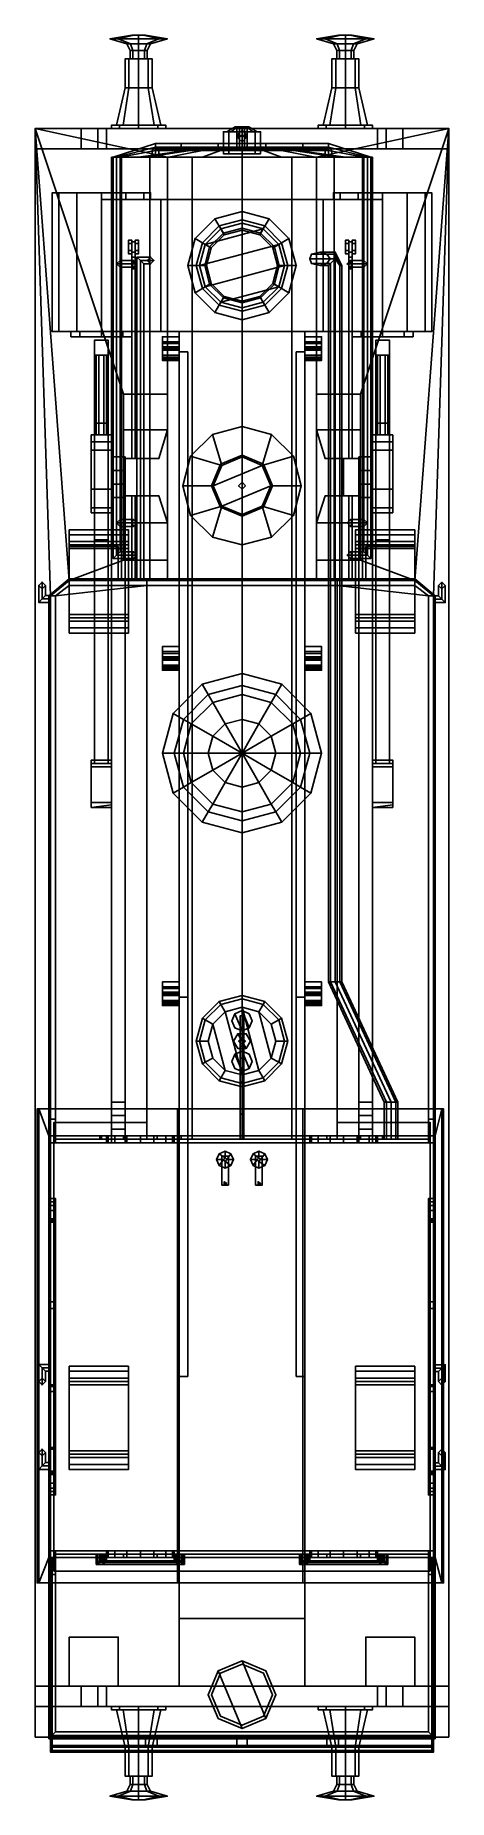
# Model space of a CAD drawing. Extents: x -1.2 to 1.2, y -5.2 to 5.2.
import ezdxf

# ---------------------------------------------------------------- set-up
doc = ezdxf.new("R2010")
doc.units = 0
doc.layers.get('0').update_dxf_attribs({"linetype": 'CONTINUOUS'})
doc.layers.add('CAB', color=3, linetype='CONTINUOUS')

msp = doc.modelspace()

# ---------------------------------------------------------------- linework, layer by layer
at = {"color": 1}
for points in [[(-0.65, 5.22, 0.85), (-0.638, 5.22, 0.822), (-0.73, 5.2, 0.73), (-0.78, 5.2, 0.85)], [(-0.638, 5.22, 0.878), (-0.65, 5.22, 0.85), (-0.78, 5.2, 0.85), (-0.73, 5.2, 0.97)], [(-0.638, 5.22, 0.822), (-0.61, 5.22, 0.81), (-0.61, 5.2, 0.68), (-0.73, 5.2, 0.73)], [(-0.61, 5.22, 0.89), (-0.638, 5.22, 0.878), (-0.73, 5.2, 0.97), (-0.61, 5.2, 1.02)], [(-0.582, 5.22, 0.878), (-0.65, 5.22, 0.85), (-0.638, 5.22, 0.878), (-0.61, 5.22, 0.89)], [(-0.57, 5.22, 0.85), (-0.638, 5.22, 0.822), (-0.65, 5.22, 0.85), (-0.582, 5.22, 0.878)], [(-0.582, 5.22, 0.822), (-0.61, 5.22, 0.81), (-0.638, 5.22, 0.822), (-0.57, 5.22, 0.85)], [(-0.61, 5.22, 0.81), (-0.582, 5.22, 0.822), (-0.49, 5.2, 0.73), (-0.61, 5.2, 0.68)], [(-0.582, 5.22, 0.878), (-0.61, 5.22, 0.89), (-0.61, 5.2, 1.02), (-0.49, 5.2, 0.97)], [(-0.582, 5.22, 0.822), (-0.57, 5.22, 0.85), (-0.44, 5.2, 0.85), (-0.49, 5.2, 0.73)], [(-0.57, 5.22, 0.85), (-0.582, 5.22, 0.878), (-0.49, 5.2, 0.97), (-0.44, 5.2, 0.85)], [(0.582, 5.22, 0.878), (0.57, 5.22, 0.85), (0.44, 5.2, 0.85), (0.49, 5.2, 0.97)], [(0.57, 5.22, 0.85), (0.582, 5.22, 0.822), (0.49, 5.2, 0.73), (0.44, 5.2, 0.85)], [(0.61, 5.22, 0.89), (0.582, 5.22, 0.878), (0.49, 5.2, 0.97), (0.61, 5.2, 1.02)], [(0.582, 5.22, 0.822), (0.61, 5.22, 0.81), (0.61, 5.2, 0.68), (0.49, 5.2, 0.73)], [(0.638, 5.22, 0.878), (0.57, 5.22, 0.85), (0.582, 5.22, 0.878), (0.61, 5.22, 0.89)], [(0.65, 5.22, 0.85), (0.582, 5.22, 0.822), (0.57, 5.22, 0.85), (0.638, 5.22, 0.878)], [(0.638, 5.22, 0.822), (0.61, 5.22, 0.81), (0.582, 5.22, 0.822), (0.65, 5.22, 0.85)], [(0.638, 5.22, 0.878), (0.61, 5.22, 0.89), (0.61, 5.2, 1.02), (0.73, 5.2, 0.97)], [(0.61, 5.22, 0.81), (0.638, 5.22, 0.822), (0.73, 5.2, 0.73), (0.61, 5.2, 0.68)], [(0.65, 5.22, 0.85), (0.638, 5.22, 0.878), (0.73, 5.2, 0.97), (0.78, 5.2, 0.85)], [(0.638, 5.22, 0.822), (0.65, 5.22, 0.85), (0.78, 5.2, 0.85), (0.73, 5.2, 0.73)], [(-0.659, 5.17, 0.801), (-0.68, 5.17, 0.85), (-0.78, 5.2, 0.85), (-0.73, 5.2, 0.73)], [(-0.68, 5.17, 0.85), (-0.659, 5.17, 0.899), (-0.73, 5.2, 0.97), (-0.78, 5.2, 0.85)], [(-0.61, 5.17, 0.78), (-0.659, 5.17, 0.801), (-0.73, 5.2, 0.73), (-0.61, 5.2, 0.68)], [(-0.659, 5.17, 0.899), (-0.61, 5.17, 0.92), (-0.61, 5.2, 1.02), (-0.73, 5.2, 0.97)], [(-0.645, 5.13, 0.815), (-0.66, 5.13, 0.85), (-0.68, 5.17, 0.85), (-0.659, 5.17, 0.801)], [(-0.66, 5.13, 0.85), (-0.645, 5.13, 0.885), (-0.659, 5.17, 0.899), (-0.68, 5.17, 0.85)], [(-0.645, 5.13, 0.885), (-0.66, 5.13, 0.85), (-0.66, 5.08, 0.85), (-0.645, 5.08, 0.885)], [(-0.66, 5.13, 0.85), (-0.645, 5.13, 0.815), (-0.645, 5.08, 0.815), (-0.66, 5.08, 0.85)], [(-0.61, 5.13, 0.8), (-0.645, 5.13, 0.815), (-0.659, 5.17, 0.801), (-0.61, 5.17, 0.78)], [(-0.645, 5.13, 0.885), (-0.61, 5.13, 0.9), (-0.61, 5.17, 0.92), (-0.659, 5.17, 0.899)], [(-0.61, 5.13, 0.9), (-0.645, 5.13, 0.885), (-0.645, 5.08, 0.885), (-0.61, 5.08, 0.9)], [(-0.645, 5.13, 0.815), (-0.61, 5.13, 0.8), (-0.61, 5.08, 0.8), (-0.645, 5.08, 0.815)], [(-0.561, 5.17, 0.801), (-0.61, 5.17, 0.78), (-0.61, 5.2, 0.68), (-0.49, 5.2, 0.73)], [(-0.61, 5.17, 0.92), (-0.561, 5.17, 0.899), (-0.49, 5.2, 0.97), (-0.61, 5.2, 1.02)], [(-0.575, 5.13, 0.815), (-0.61, 5.13, 0.8), (-0.61, 5.17, 0.78), (-0.561, 5.17, 0.801)], [(-0.61, 5.13, 0.9), (-0.575, 5.13, 0.885), (-0.561, 5.17, 0.899), (-0.61, 5.17, 0.92)], [(-0.575, 5.13, 0.885), (-0.61, 5.13, 0.9), (-0.61, 5.08, 0.9), (-0.575, 5.08, 0.885)], [(-0.61, 5.13, 0.8), (-0.575, 5.13, 0.815), (-0.575, 5.08, 0.815), (-0.61, 5.08, 0.8)], [(-0.56, 5.13, 0.85), (-0.575, 5.13, 0.815), (-0.561, 5.17, 0.801), (-0.54, 5.17, 0.85)], [(-0.575, 5.13, 0.885), (-0.56, 5.13, 0.85), (-0.54, 5.17, 0.85), (-0.561, 5.17, 0.899)], [(-0.56, 5.13, 0.85), (-0.575, 5.13, 0.885), (-0.575, 5.08, 0.885), (-0.56, 5.08, 0.85)], [(-0.575, 5.13, 0.815), (-0.56, 5.13, 0.85), (-0.56, 5.08, 0.85), (-0.575, 5.08, 0.815)], [(-0.54, 5.17, 0.85), (-0.561, 5.17, 0.801), (-0.49, 5.2, 0.73), (-0.44, 5.2, 0.85)], [(-0.561, 5.17, 0.899), (-0.54, 5.17, 0.85), (-0.44, 5.2, 0.85), (-0.49, 5.2, 0.97)], [(0.561, 5.17, 0.801), (0.54, 5.17, 0.85), (0.44, 5.2, 0.85), (0.49, 5.2, 0.73)], [(0.54, 5.17, 0.85), (0.561, 5.17, 0.899), (0.49, 5.2, 0.97), (0.44, 5.2, 0.85)], [(0.61, 5.17, 0.78), (0.561, 5.17, 0.801), (0.49, 5.2, 0.73), (0.61, 5.2, 0.68)], [(0.561, 5.17, 0.899), (0.61, 5.17, 0.92), (0.61, 5.2, 1.02), (0.49, 5.2, 0.97)], [(0.575, 5.13, 0.815), (0.56, 5.13, 0.85), (0.54, 5.17, 0.85), (0.561, 5.17, 0.801)], [(0.56, 5.13, 0.85), (0.575, 5.13, 0.885), (0.561, 5.17, 0.899), (0.54, 5.17, 0.85)], [(0.575, 5.13, 0.885), (0.56, 5.13, 0.85), (0.56, 5.08, 0.85), (0.575, 5.08, 0.885)], [(0.56, 5.13, 0.85), (0.575, 5.13, 0.815), (0.575, 5.08, 0.815), (0.56, 5.08, 0.85)], [(0.61, 5.13, 0.8), (0.575, 5.13, 0.815), (0.561, 5.17, 0.801), (0.61, 5.17, 0.78)], [(0.575, 5.13, 0.885), (0.61, 5.13, 0.9), (0.61, 5.17, 0.92), (0.561, 5.17, 0.899)], [(0.61, 5.13, 0.9), (0.575, 5.13, 0.885), (0.575, 5.08, 0.885), (0.61, 5.08, 0.9)], [(0.575, 5.13, 0.815), (0.61, 5.13, 0.8), (0.61, 5.08, 0.8), (0.575, 5.08, 0.815)], [(0.659, 5.17, 0.801), (0.61, 5.17, 0.78), (0.61, 5.2, 0.68), (0.73, 5.2, 0.73)], [(0.61, 5.17, 0.92), (0.659, 5.17, 0.899), (0.73, 5.2, 0.97), (0.61, 5.2, 1.02)], [(0.645, 5.13, 0.815), (0.61, 5.13, 0.8), (0.61, 5.17, 0.78), (0.659, 5.17, 0.801)], [(0.61, 5.13, 0.9), (0.645, 5.13, 0.885), (0.659, 5.17, 0.899), (0.61, 5.17, 0.92)], [(0.645, 5.13, 0.885), (0.61, 5.13, 0.9), (0.61, 5.08, 0.9), (0.645, 5.08, 0.885)], [(0.61, 5.13, 0.8), (0.645, 5.13, 0.815), (0.645, 5.08, 0.815), (0.61, 5.08, 0.8)], [(0.66, 5.13, 0.85), (0.645, 5.13, 0.815), (0.659, 5.17, 0.801), (0.68, 5.17, 0.85)], [(0.645, 5.13, 0.885), (0.66, 5.13, 0.85), (0.68, 5.17, 0.85), (0.659, 5.17, 0.899)], [(0.66, 5.13, 0.85), (0.645, 5.13, 0.885), (0.645, 5.08, 0.885), (0.66, 5.08, 0.85)], [(0.645, 5.13, 0.815), (0.66, 5.13, 0.85), (0.66, 5.08, 0.85), (0.645, 5.08, 0.815)], [(0.68, 5.17, 0.85), (0.659, 5.17, 0.801), (0.73, 5.2, 0.73), (0.78, 5.2, 0.85)], [(0.659, 5.17, 0.899), (0.68, 5.17, 0.85), (0.78, 5.2, 0.85), (0.73, 5.2, 0.97)], [(-0.667, 5.08, 0.907), (-0.69, 5.08, 0.85), (-0.69, 4.91, 0.85), (-0.667, 4.91, 0.907)], [(-0.69, 5.08, 0.85), (-0.667, 5.08, 0.793), (-0.667, 4.91, 0.793), (-0.69, 4.91, 0.85)], [(-0.553, 5.08, 0.907), (-0.69, 5.08, 0.85), (-0.667, 5.08, 0.907), (-0.61, 5.08, 0.93)], [(-0.53, 5.08, 0.85), (-0.667, 5.08, 0.793), (-0.69, 5.08, 0.85), (-0.553, 5.08, 0.907)], [(-0.61, 5.08, 0.93), (-0.667, 5.08, 0.907), (-0.667, 4.91, 0.907), (-0.61, 4.91, 0.93)], [(-0.667, 5.08, 0.793), (-0.61, 5.08, 0.77), (-0.61, 4.91, 0.77), (-0.667, 4.91, 0.793)], [(-0.553, 5.08, 0.793), (-0.61, 5.08, 0.77), (-0.667, 5.08, 0.793), (-0.53, 5.08, 0.85)], [(-0.553, 5.08, 0.907), (-0.61, 5.08, 0.93), (-0.61, 4.91, 0.93), (-0.553, 4.91, 0.907)], [(-0.61, 5.08, 0.77), (-0.553, 5.08, 0.793), (-0.553, 4.91, 0.793), (-0.61, 4.91, 0.77)], [(-0.53, 5.08, 0.85), (-0.553, 5.08, 0.907), (-0.553, 4.91, 0.907), (-0.53, 4.91, 0.85)], [(-0.553, 5.08, 0.793), (-0.53, 5.08, 0.85), (-0.53, 4.91, 0.85), (-0.553, 4.91, 0.793)], [(0.553, 5.08, 0.907), (0.53, 5.08, 0.85), (0.53, 4.91, 0.85), (0.553, 4.91, 0.907)], [(0.53, 5.08, 0.85), (0.553, 5.08, 0.793), (0.553, 4.91, 0.793), (0.53, 4.91, 0.85)], [(0.667, 5.08, 0.907), (0.53, 5.08, 0.85), (0.553, 5.08, 0.907), (0.61, 5.08, 0.93)], [(0.69, 5.08, 0.85), (0.553, 5.08, 0.793), (0.53, 5.08, 0.85), (0.667, 5.08, 0.907)], [(0.61, 5.08, 0.93), (0.553, 5.08, 0.907), (0.553, 4.91, 0.907), (0.61, 4.91, 0.93)], [(0.553, 5.08, 0.793), (0.61, 5.08, 0.77), (0.61, 4.91, 0.77), (0.553, 4.91, 0.793)], [(0.667, 5.08, 0.793), (0.61, 5.08, 0.77), (0.553, 5.08, 0.793), (0.69, 5.08, 0.85)], [(0.667, 5.08, 0.907), (0.61, 5.08, 0.93), (0.61, 4.91, 0.93), (0.667, 4.91, 0.907)], [(0.61, 5.08, 0.77), (0.667, 5.08, 0.793), (0.667, 4.91, 0.793), (0.61, 4.91, 0.77)], [(0.69, 5.08, 0.85), (0.667, 5.08, 0.907), (0.667, 4.91, 0.907), (0.69, 4.91, 0.85)], [(0.667, 5.08, 0.793), (0.69, 5.08, 0.85), (0.69, 4.91, 0.85), (0.667, 4.91, 0.793)], [(-0.702, 4.69, 0.758), (-0.74, 4.69, 0.85), (-0.69, 4.91, 0.85), (-0.667, 4.91, 0.793)], [(-0.74, 4.69, 0.85), (-0.702, 4.69, 0.942), (-0.667, 4.91, 0.907), (-0.69, 4.91, 0.85)], [(-0.61, 4.69, 0.72), (-0.702, 4.69, 0.758), (-0.667, 4.91, 0.793), (-0.61, 4.91, 0.77)], [(-0.702, 4.69, 0.942), (-0.61, 4.69, 0.98), (-0.61, 4.91, 0.93), (-0.667, 4.91, 0.907)], [(-0.518, 4.69, 0.758), (-0.61, 4.69, 0.72), (-0.61, 4.91, 0.77), (-0.553, 4.91, 0.793)], [(-0.61, 4.69, 0.98), (-0.518, 4.69, 0.942), (-0.553, 4.91, 0.907), (-0.61, 4.91, 0.93)], [(-0.48, 4.69, 0.85), (-0.518, 4.69, 0.758), (-0.553, 4.91, 0.793), (-0.53, 4.91, 0.85)], [(-0.518, 4.69, 0.942), (-0.48, 4.69, 0.85), (-0.53, 4.91, 0.85), (-0.553, 4.91, 0.907)], [(0.518, 4.69, 0.758), (0.48, 4.69, 0.85), (0.53, 4.91, 0.85), (0.553, 4.91, 0.793)], [(0.48, 4.69, 0.85), (0.518, 4.69, 0.942), (0.553, 4.91, 0.907), (0.53, 4.91, 0.85)], [(0.61, 4.69, 0.72), (0.518, 4.69, 0.758), (0.553, 4.91, 0.793), (0.61, 4.91, 0.77)], [(0.518, 4.69, 0.942), (0.61, 4.69, 0.98), (0.61, 4.91, 0.93), (0.553, 4.91, 0.907)], [(0.702, 4.69, 0.758), (0.61, 4.69, 0.72), (0.61, 4.91, 0.77), (0.667, 4.91, 0.793)], [(0.61, 4.69, 0.98), (0.702, 4.69, 0.942), (0.667, 4.91, 0.907), (0.61, 4.91, 0.93)], [(0.74, 4.69, 0.85), (0.702, 4.69, 0.758), (0.667, 4.91, 0.793), (0.69, 4.91, 0.85)], [(0.702, 4.69, 0.942), (0.74, 4.69, 0.85), (0.69, 4.91, 0.85), (0.667, 4.91, 0.907)], [(-0.77, 4.69, 0.85), (-0.723, 4.69, 0.737), (-0.723, 4.67, 0.737), (-0.77, 4.67, 0.85)], [(-0.45, 4.69, 0.85), (-0.723, 4.69, 0.737), (-0.77, 4.69, 0.85), (-0.497, 4.69, 0.963)], [(-0.497, 4.69, 0.963), (-0.77, 4.69, 0.85), (-0.723, 4.69, 0.963), (-0.61, 4.69, 1.01)], [(-0.723, 4.69, 0.963), (-0.77, 4.69, 0.85), (-0.77, 4.67, 0.85), (-0.723, 4.67, 0.963)], [(-0.497, 4.69, 0.737), (-0.61, 4.69, 0.69), (-0.723, 4.69, 0.737), (-0.45, 4.69, 0.85)], [(-0.723, 4.69, 0.737), (-0.61, 4.69, 0.69), (-0.61, 4.67, 0.69), (-0.723, 4.67, 0.737)], [(-0.61, 4.69, 1.01), (-0.723, 4.69, 0.963), (-0.723, 4.67, 0.963), (-0.61, 4.67, 1.01)], [(-0.61, 4.69, 0.69), (-0.497, 4.69, 0.737), (-0.497, 4.67, 0.737), (-0.61, 4.67, 0.69)], [(-0.497, 4.69, 0.963), (-0.61, 4.69, 1.01), (-0.61, 4.67, 1.01), (-0.497, 4.67, 0.963)], [(-0.497, 4.69, 0.737), (-0.45, 4.69, 0.85), (-0.45, 4.67, 0.85), (-0.497, 4.67, 0.737)], [(-0.45, 4.69, 0.85), (-0.497, 4.69, 0.963), (-0.497, 4.67, 0.963), (-0.45, 4.67, 0.85)], [(0.497, 4.69, 0.963), (0.45, 4.69, 0.85), (0.45, 4.67, 0.85), (0.497, 4.67, 0.963)], [(0.45, 4.69, 0.85), (0.497, 4.69, 0.737), (0.497, 4.67, 0.737), (0.45, 4.67, 0.85)], [(0.723, 4.69, 0.963), (0.45, 4.69, 0.85), (0.497, 4.69, 0.963), (0.61, 4.69, 1.01)], [(0.77, 4.69, 0.85), (0.497, 4.69, 0.737), (0.45, 4.69, 0.85), (0.723, 4.69, 0.963)], [(0.61, 4.69, 1.01), (0.497, 4.69, 0.963), (0.497, 4.67, 0.963), (0.61, 4.67, 1.01)], [(0.497, 4.69, 0.737), (0.61, 4.69, 0.69), (0.61, 4.67, 0.69), (0.497, 4.67, 0.737)], [(0.723, 4.69, 0.737), (0.61, 4.69, 0.69), (0.497, 4.69, 0.737), (0.77, 4.69, 0.85)], [(0.723, 4.69, 0.963), (0.61, 4.69, 1.01), (0.61, 4.67, 1.01), (0.723, 4.67, 0.963)], [(0.61, 4.69, 0.69), (0.723, 4.69, 0.737), (0.723, 4.67, 0.737), (0.61, 4.67, 0.69)], [(0.77, 4.69, 0.85), (0.723, 4.69, 0.963), (0.723, 4.67, 0.963), (0.77, 4.67, 0.85)], [(0.723, 4.69, 0.737), (0.77, 4.69, 0.85), (0.77, 4.67, 0.85), (0.723, 4.67, 0.737)], [(-0.86, 3.33, 0.64), (-0.845, 3.33, 0.614), (-0.845, 2.86, 0.614), (-0.86, 2.86, 0.64)], [(-0.845, 3.33, 0.666), (-0.86, 3.33, 0.64), (-0.86, 2.86, 0.64), (-0.845, 2.86, 0.666)], [(-0.845, 3.33, 0.614), (-0.815, 3.33, 0.614), (-0.815, 2.86, 0.614), (-0.845, 2.86, 0.614)], [(-0.815, 3.33, 0.666), (-0.845, 3.33, 0.666), (-0.845, 2.86, 0.666), (-0.815, 2.86, 0.666)], [(-0.815, 3.33, 0.614), (-0.8, 3.33, 0.64), (-0.8, 2.86, 0.64), (-0.815, 2.86, 0.614)], [(-0.8, 3.33, 0.64), (-0.815, 3.33, 0.666), (-0.815, 2.86, 0.666), (-0.8, 2.86, 0.64)], [(0.815, 3.33, 0.666), (0.8, 3.33, 0.64), (0.8, 2.86, 0.64), (0.815, 2.86, 0.666)], [(0.8, 3.33, 0.64), (0.815, 3.33, 0.614), (0.815, 2.86, 0.614), (0.8, 2.86, 0.64)], [(0.845, 3.33, 0.666), (0.815, 3.33, 0.666), (0.815, 2.86, 0.666), (0.845, 2.86, 0.666)], [(0.815, 3.33, 0.614), (0.845, 3.33, 0.614), (0.845, 2.86, 0.614), (0.815, 2.86, 0.614)], [(0.86, 3.33, 0.64), (0.845, 3.33, 0.666), (0.845, 2.86, 0.666), (0.86, 2.86, 0.64)], [(0.845, 3.33, 0.614), (0.86, 3.33, 0.64), (0.86, 2.86, 0.64), (0.845, 2.86, 0.614)], [(-0.723, -4.67, 0.737), (-0.77, -4.67, 0.85), (-0.77, -4.65, 0.85), (-0.723, -4.65, 0.737)], [(-0.77, -4.67, 0.85), (-0.723, -4.67, 0.963), (-0.723, -4.65, 0.963), (-0.77, -4.65, 0.85)], [(-0.77, -4.67, 0.85), (-0.497, -4.67, 0.737), (-0.45, -4.67, 0.85), (-0.723, -4.67, 0.963)], [(-0.723, -4.67, 0.737), (-0.61, -4.67, 0.69), (-0.497, -4.67, 0.737), (-0.77, -4.67, 0.85)], [(-0.74, -4.67, 0.85), (-0.702, -4.67, 0.758), (-0.667, -4.89, 0.793), (-0.69, -4.89, 0.85)], [(-0.702, -4.67, 0.942), (-0.74, -4.67, 0.85), (-0.69, -4.89, 0.85), (-0.667, -4.89, 0.907)], [(-0.61, -4.67, 0.69), (-0.723, -4.67, 0.737), (-0.723, -4.65, 0.737), (-0.61, -4.65, 0.69)], [(-0.723, -4.67, 0.963), (-0.61, -4.67, 1.01), (-0.61, -4.65, 1.01), (-0.723, -4.65, 0.963)], [(-0.723, -4.67, 0.963), (-0.45, -4.67, 0.85), (-0.497, -4.67, 0.963), (-0.61, -4.67, 1.01)], [(-0.702, -4.67, 0.758), (-0.61, -4.67, 0.72), (-0.61, -4.89, 0.77), (-0.667, -4.89, 0.793)], [(-0.61, -4.67, 0.98), (-0.702, -4.67, 0.942), (-0.667, -4.89, 0.907), (-0.61, -4.89, 0.93)], [(-0.497, -4.67, 0.737), (-0.61, -4.67, 0.69), (-0.61, -4.65, 0.69), (-0.497, -4.65, 0.737)], [(-0.61, -4.67, 1.01), (-0.497, -4.67, 0.963), (-0.497, -4.65, 0.963), (-0.61, -4.65, 1.01)], [(-0.61, -4.67, 0.72), (-0.518, -4.67, 0.758), (-0.553, -4.89, 0.793), (-0.61, -4.89, 0.77)], [(-0.518, -4.67, 0.942), (-0.61, -4.67, 0.98), (-0.61, -4.89, 0.93), (-0.553, -4.89, 0.907)], [(-0.518, -4.67, 0.758), (-0.48, -4.67, 0.85), (-0.53, -4.89, 0.85), (-0.553, -4.89, 0.793)], [(-0.48, -4.67, 0.85), (-0.518, -4.67, 0.942), (-0.553, -4.89, 0.907), (-0.53, -4.89, 0.85)], [(-0.45, -4.67, 0.85), (-0.497, -4.67, 0.737), (-0.497, -4.65, 0.737), (-0.45, -4.65, 0.85)], [(-0.497, -4.67, 0.963), (-0.45, -4.67, 0.85), (-0.45, -4.65, 0.85), (-0.497, -4.65, 0.963)], [(0.497, -4.67, 0.737), (0.45, -4.67, 0.85), (0.45, -4.65, 0.85), (0.497, -4.65, 0.737)], [(0.45, -4.67, 0.85), (0.497, -4.67, 0.963), (0.497, -4.65, 0.963), (0.45, -4.65, 0.85)], [(0.497, -4.67, 0.737), (0.61, -4.67, 0.69), (0.723, -4.67, 0.737), (0.45, -4.67, 0.85)], [(0.45, -4.67, 0.85), (0.723, -4.67, 0.737), (0.77, -4.67, 0.85), (0.497, -4.67, 0.963)], [(0.518, -4.67, 0.942), (0.48, -4.67, 0.85), (0.53, -4.89, 0.85), (0.553, -4.89, 0.907)], [(0.48, -4.67, 0.85), (0.518, -4.67, 0.758), (0.553, -4.89, 0.793), (0.53, -4.89, 0.85)], [(0.61, -4.67, 0.69), (0.497, -4.67, 0.737), (0.497, -4.65, 0.737), (0.61, -4.65, 0.69)], [(0.497, -4.67, 0.963), (0.61, -4.67, 1.01), (0.61, -4.65, 1.01), (0.497, -4.65, 0.963)], [(0.497, -4.67, 0.963), (0.77, -4.67, 0.85), (0.723, -4.67, 0.963), (0.61, -4.67, 1.01)], [(0.518, -4.67, 0.758), (0.61, -4.67, 0.72), (0.61, -4.89, 0.77), (0.553, -4.89, 0.793)], [(0.61, -4.67, 0.98), (0.518, -4.67, 0.942), (0.553, -4.89, 0.907), (0.61, -4.89, 0.93)], [(0.723, -4.67, 0.737), (0.61, -4.67, 0.69), (0.61, -4.65, 0.69), (0.723, -4.65, 0.737)], [(0.61, -4.67, 1.01), (0.723, -4.67, 0.963), (0.723, -4.65, 0.963), (0.61, -4.65, 1.01)], [(0.61, -4.67, 0.72), (0.702, -4.67, 0.758), (0.667, -4.89, 0.793), (0.61, -4.89, 0.77)], [(0.702, -4.67, 0.942), (0.61, -4.67, 0.98), (0.61, -4.89, 0.93), (0.667, -4.89, 0.907)], [(0.74, -4.67, 0.85), (0.702, -4.67, 0.942), (0.667, -4.89, 0.907), (0.69, -4.89, 0.85)], [(0.702, -4.67, 0.758), (0.74, -4.67, 0.85), (0.69, -4.89, 0.85), (0.667, -4.89, 0.793)], [(0.77, -4.67, 0.85), (0.723, -4.67, 0.737), (0.723, -4.65, 0.737), (0.77, -4.65, 0.85)], [(0.723, -4.67, 0.963), (0.77, -4.67, 0.85), (0.77, -4.65, 0.85), (0.723, -4.65, 0.963)], [(-0.69, -5.06, 0.85), (-0.667, -5.06, 0.907), (-0.667, -4.89, 0.907), (-0.69, -4.89, 0.85)], [(-0.667, -5.06, 0.793), (-0.69, -5.06, 0.85), (-0.69, -4.89, 0.85), (-0.667, -4.89, 0.793)], [(-0.667, -5.06, 0.907), (-0.61, -5.06, 0.93), (-0.61, -4.89, 0.93), (-0.667, -4.89, 0.907)], [(-0.61, -5.06, 0.77), (-0.667, -5.06, 0.793), (-0.667, -4.89, 0.793), (-0.61, -4.89, 0.77)], [(-0.61, -5.06, 0.93), (-0.553, -5.06, 0.907), (-0.553, -4.89, 0.907), (-0.61, -4.89, 0.93)], [(-0.553, -5.06, 0.793), (-0.61, -5.06, 0.77), (-0.61, -4.89, 0.77), (-0.553, -4.89, 0.793)], [(-0.553, -5.06, 0.907), (-0.53, -5.06, 0.85), (-0.53, -4.89, 0.85), (-0.553, -4.89, 0.907)], [(-0.53, -5.06, 0.85), (-0.553, -5.06, 0.793), (-0.553, -4.89, 0.793), (-0.53, -4.89, 0.85)], [(0.553, -5.06, 0.793), (0.53, -5.06, 0.85), (0.53, -4.89, 0.85), (0.553, -4.89, 0.793)], [(0.53, -5.06, 0.85), (0.553, -5.06, 0.907), (0.553, -4.89, 0.907), (0.53, -4.89, 0.85)], [(0.61, -5.06, 0.77), (0.553, -5.06, 0.793), (0.553, -4.89, 0.793), (0.61, -4.89, 0.77)], [(0.553, -5.06, 0.907), (0.61, -5.06, 0.93), (0.61, -4.89, 0.93), (0.553, -4.89, 0.907)], [(0.667, -5.06, 0.793), (0.61, -5.06, 0.77), (0.61, -4.89, 0.77), (0.667, -4.89, 0.793)], [(0.61, -5.06, 0.93), (0.667, -5.06, 0.907), (0.667, -4.89, 0.907), (0.61, -4.89, 0.93)], [(0.69, -5.06, 0.85), (0.667, -5.06, 0.793), (0.667, -4.89, 0.793), (0.69, -4.89, 0.85)], [(0.667, -5.06, 0.907), (0.69, -5.06, 0.85), (0.69, -4.89, 0.85), (0.667, -4.89, 0.907)], [(-0.69, -5.06, 0.85), (-0.553, -5.06, 0.793), (-0.53, -5.06, 0.85), (-0.667, -5.06, 0.907)], [(-0.667, -5.06, 0.793), (-0.61, -5.06, 0.77), (-0.553, -5.06, 0.793), (-0.69, -5.06, 0.85)], [(-0.667, -5.06, 0.907), (-0.53, -5.06, 0.85), (-0.553, -5.06, 0.907), (-0.61, -5.06, 0.93)], [(-0.66, -5.11, 0.85), (-0.645, -5.11, 0.885), (-0.645, -5.06, 0.885), (-0.66, -5.06, 0.85)], [(-0.645, -5.11, 0.815), (-0.66, -5.11, 0.85), (-0.66, -5.06, 0.85), (-0.645, -5.06, 0.815)], [(-0.645, -5.11, 0.885), (-0.61, -5.11, 0.9), (-0.61, -5.06, 0.9), (-0.645, -5.06, 0.885)], [(-0.61, -5.11, 0.8), (-0.645, -5.11, 0.815), (-0.645, -5.06, 0.815), (-0.61, -5.06, 0.8)], [(-0.61, -5.11, 0.9), (-0.575, -5.11, 0.885), (-0.575, -5.06, 0.885), (-0.61, -5.06, 0.9)], [(-0.575, -5.11, 0.815), (-0.61, -5.11, 0.8), (-0.61, -5.06, 0.8), (-0.575, -5.06, 0.815)], [(-0.575, -5.11, 0.885), (-0.56, -5.11, 0.85), (-0.56, -5.06, 0.85), (-0.575, -5.06, 0.885)], [(-0.56, -5.11, 0.85), (-0.575, -5.11, 0.815), (-0.575, -5.06, 0.815), (-0.56, -5.06, 0.85)], [(0.553, -5.06, 0.793), (0.61, -5.06, 0.77), (0.667, -5.06, 0.793), (0.53, -5.06, 0.85)], [(0.53, -5.06, 0.85), (0.667, -5.06, 0.793), (0.69, -5.06, 0.85), (0.553, -5.06, 0.907)], [(0.553, -5.06, 0.907), (0.69, -5.06, 0.85), (0.667, -5.06, 0.907), (0.61, -5.06, 0.93)], [(0.575, -5.11, 0.815), (0.56, -5.11, 0.85), (0.56, -5.06, 0.85), (0.575, -5.06, 0.815)], [(0.56, -5.11, 0.85), (0.575, -5.11, 0.885), (0.575, -5.06, 0.885), (0.56, -5.06, 0.85)], [(0.61, -5.11, 0.8), (0.575, -5.11, 0.815), (0.575, -5.06, 0.815), (0.61, -5.06, 0.8)], [(0.575, -5.11, 0.885), (0.61, -5.11, 0.9), (0.61, -5.06, 0.9), (0.575, -5.06, 0.885)], [(0.645, -5.11, 0.815), (0.61, -5.11, 0.8), (0.61, -5.06, 0.8), (0.645, -5.06, 0.815)], [(0.61, -5.11, 0.9), (0.645, -5.11, 0.885), (0.645, -5.06, 0.885), (0.61, -5.06, 0.9)], [(0.66, -5.11, 0.85), (0.645, -5.11, 0.815), (0.645, -5.06, 0.815), (0.66, -5.06, 0.85)], [(0.645, -5.11, 0.885), (0.66, -5.11, 0.85), (0.66, -5.06, 0.85), (0.645, -5.06, 0.885)], [(-0.68, -5.15, 0.85), (-0.659, -5.15, 0.801), (-0.73, -5.18, 0.73), (-0.78, -5.18, 0.85)], [(-0.659, -5.15, 0.899), (-0.68, -5.15, 0.85), (-0.78, -5.18, 0.85), (-0.73, -5.18, 0.97)], [(-0.638, -5.2, 0.822), (-0.65, -5.2, 0.85), (-0.78, -5.18, 0.85), (-0.73, -5.18, 0.73)], [(-0.65, -5.2, 0.85), (-0.638, -5.2, 0.878), (-0.73, -5.18, 0.97), (-0.78, -5.18, 0.85)], [(-0.659, -5.15, 0.801), (-0.61, -5.15, 0.78), (-0.61, -5.18, 0.68), (-0.73, -5.18, 0.73)], [(-0.61, -5.15, 0.92), (-0.659, -5.15, 0.899), (-0.73, -5.18, 0.97), (-0.61, -5.18, 1.02)], [(-0.61, -5.2, 0.81), (-0.638, -5.2, 0.822), (-0.73, -5.18, 0.73), (-0.61, -5.18, 0.68)], [(-0.638, -5.2, 0.878), (-0.61, -5.2, 0.89), (-0.61, -5.18, 1.02), (-0.73, -5.18, 0.97)], [(-0.66, -5.11, 0.85), (-0.645, -5.11, 0.815), (-0.659, -5.15, 0.801), (-0.68, -5.15, 0.85)], [(-0.645, -5.11, 0.885), (-0.66, -5.11, 0.85), (-0.68, -5.15, 0.85), (-0.659, -5.15, 0.899)], [(-0.645, -5.11, 0.815), (-0.61, -5.11, 0.8), (-0.61, -5.15, 0.78), (-0.659, -5.15, 0.801)], [(-0.61, -5.11, 0.9), (-0.645, -5.11, 0.885), (-0.659, -5.15, 0.899), (-0.61, -5.15, 0.92)], [(-0.65, -5.2, 0.85), (-0.582, -5.2, 0.822), (-0.57, -5.2, 0.85), (-0.638, -5.2, 0.878)], [(-0.638, -5.2, 0.822), (-0.61, -5.2, 0.81), (-0.582, -5.2, 0.822), (-0.65, -5.2, 0.85)], [(-0.638, -5.2, 0.878), (-0.57, -5.2, 0.85), (-0.582, -5.2, 0.878), (-0.61, -5.2, 0.89)], [(-0.61, -5.11, 0.8), (-0.575, -5.11, 0.815), (-0.561, -5.15, 0.801), (-0.61, -5.15, 0.78)], [(-0.575, -5.11, 0.885), (-0.61, -5.11, 0.9), (-0.61, -5.15, 0.92), (-0.561, -5.15, 0.899)], [(-0.61, -5.15, 0.78), (-0.561, -5.15, 0.801), (-0.49, -5.18, 0.73), (-0.61, -5.18, 0.68)], [(-0.561, -5.15, 0.899), (-0.61, -5.15, 0.92), (-0.61, -5.18, 1.02), (-0.49, -5.18, 0.97)], [(-0.582, -5.2, 0.822), (-0.61, -5.2, 0.81), (-0.61, -5.18, 0.68), (-0.49, -5.18, 0.73)], [(-0.61, -5.2, 0.89), (-0.582, -5.2, 0.878), (-0.49, -5.18, 0.97), (-0.61, -5.18, 1.02)], [(-0.57, -5.2, 0.85), (-0.582, -5.2, 0.822), (-0.49, -5.18, 0.73), (-0.44, -5.18, 0.85)], [(-0.582, -5.2, 0.878), (-0.57, -5.2, 0.85), (-0.44, -5.18, 0.85), (-0.49, -5.18, 0.97)], [(-0.575, -5.11, 0.815), (-0.56, -5.11, 0.85), (-0.54, -5.15, 0.85), (-0.561, -5.15, 0.801)], [(-0.56, -5.11, 0.85), (-0.575, -5.11, 0.885), (-0.561, -5.15, 0.899), (-0.54, -5.15, 0.85)], [(-0.561, -5.15, 0.801), (-0.54, -5.15, 0.85), (-0.44, -5.18, 0.85), (-0.49, -5.18, 0.73)], [(-0.54, -5.15, 0.85), (-0.561, -5.15, 0.899), (-0.49, -5.18, 0.97), (-0.44, -5.18, 0.85)], [(0.54, -5.15, 0.85), (0.561, -5.15, 0.801), (0.49, -5.18, 0.73), (0.44, -5.18, 0.85)], [(0.561, -5.15, 0.899), (0.54, -5.15, 0.85), (0.44, -5.18, 0.85), (0.49, -5.18, 0.97)], [(0.582, -5.2, 0.822), (0.57, -5.2, 0.85), (0.44, -5.18, 0.85), (0.49, -5.18, 0.73)], [(0.57, -5.2, 0.85), (0.582, -5.2, 0.878), (0.49, -5.18, 0.97), (0.44, -5.18, 0.85)], [(0.561, -5.15, 0.801), (0.61, -5.15, 0.78), (0.61, -5.18, 0.68), (0.49, -5.18, 0.73)], [(0.61, -5.15, 0.92), (0.561, -5.15, 0.899), (0.49, -5.18, 0.97), (0.61, -5.18, 1.02)], [(0.61, -5.2, 0.81), (0.582, -5.2, 0.822), (0.49, -5.18, 0.73), (0.61, -5.18, 0.68)], [(0.582, -5.2, 0.878), (0.61, -5.2, 0.89), (0.61, -5.18, 1.02), (0.49, -5.18, 0.97)], [(0.575, -5.11, 0.885), (0.56, -5.11, 0.85), (0.54, -5.15, 0.85), (0.561, -5.15, 0.899)], [(0.56, -5.11, 0.85), (0.575, -5.11, 0.815), (0.561, -5.15, 0.801), (0.54, -5.15, 0.85)], [(0.61, -5.11, 0.9), (0.575, -5.11, 0.885), (0.561, -5.15, 0.899), (0.61, -5.15, 0.92)], [(0.575, -5.11, 0.815), (0.61, -5.11, 0.8), (0.61, -5.15, 0.78), (0.561, -5.15, 0.801)], [(0.582, -5.2, 0.822), (0.61, -5.2, 0.81), (0.638, -5.2, 0.822), (0.57, -5.2, 0.85)], [(0.57, -5.2, 0.85), (0.638, -5.2, 0.822), (0.65, -5.2, 0.85), (0.582, -5.2, 0.878)], [(0.582, -5.2, 0.878), (0.65, -5.2, 0.85), (0.638, -5.2, 0.878), (0.61, -5.2, 0.89)], [(0.645, -5.11, 0.885), (0.61, -5.11, 0.9), (0.61, -5.15, 0.92), (0.659, -5.15, 0.899)], [(0.61, -5.11, 0.8), (0.645, -5.11, 0.815), (0.659, -5.15, 0.801), (0.61, -5.15, 0.78)], [(0.61, -5.15, 0.78), (0.659, -5.15, 0.801), (0.73, -5.18, 0.73), (0.61, -5.18, 0.68)], [(0.659, -5.15, 0.899), (0.61, -5.15, 0.92), (0.61, -5.18, 1.02), (0.73, -5.18, 0.97)], [(0.638, -5.2, 0.822), (0.61, -5.2, 0.81), (0.61, -5.18, 0.68), (0.73, -5.18, 0.73)], [(0.61, -5.2, 0.89), (0.638, -5.2, 0.878), (0.73, -5.18, 0.97), (0.61, -5.18, 1.02)], [(0.65, -5.2, 0.85), (0.638, -5.2, 0.822), (0.73, -5.18, 0.73), (0.78, -5.18, 0.85)], [(0.638, -5.2, 0.878), (0.65, -5.2, 0.85), (0.78, -5.18, 0.85), (0.73, -5.18, 0.97)], [(0.66, -5.11, 0.85), (0.645, -5.11, 0.885), (0.659, -5.15, 0.899), (0.68, -5.15, 0.85)], [(0.645, -5.11, 0.815), (0.66, -5.11, 0.85), (0.68, -5.15, 0.85), (0.659, -5.15, 0.801)], [(0.659, -5.15, 0.801), (0.68, -5.15, 0.85), (0.78, -5.18, 0.85), (0.73, -5.18, 0.73)], [(0.68, -5.15, 0.85), (0.659, -5.15, 0.899), (0.73, -5.18, 0.97), (0.78, -5.18, 0.85)]]:
    msp.add_3dface(points, dxfattribs=at)
for points in [[(-1.22, 4.67, 1.04), (-1.22, -4.83, 1.04), (-1.22, -4.83, 1.15), (-1.22, 4.67, 1.15)], [(1.22, 4.67, 1.15), (1.22, 4.67, 1.04), (-1.22, 4.67, 1.04), (-1.22, 4.67, 1.15)], [(1.22, 4.67, 1.04), (1.22, -4.83, 1.04), (-1.22, -4.83, 1.04), (-1.22, 4.67, 1.04)], [(-1.22, 4.67, 1.15), (-0.44, 4.5, 1.15), (0.44, 4.5, 1.15), (1.22, 4.67, 1.15)], [(-1.22, 4.67, 1.15), (-0.7, 3.1, 1.15), (-0.44, 3.1, 1.15), (-0.44, 4.5, 1.15)], [(-1.13, 1.91, 1.15), (-1.22, 4.67, 1.15), (-1.22, -4.83, 1.15), (-1.13, -4.83, 1.15)], [(-1.02, 2, 1.15), (-1.22, 4.67, 1.15), (-1.22, 4.67, 1.15), (-1.13, 1.91, 1.15)], [(-1.22, 4.67, 1.15), (-1.02, 2, 1.15), (-0.7, 2.12, 1.15), (-0.7, 3.1, 1.15)], [(-1.22, 4.67, 0.87), (-1.22, 4.55, 0.87), (-1.22, 4.55, 1.04), (-1.22, 4.67, 1.04)], [(1.22, 4.67, 1.04), (1.22, 4.67, 0.87), (-1.22, 4.67, 0.87), (-1.22, 4.67, 1.04)], [(1.22, 4.67, 0.87), (1.22, 4.55, 0.87), (-1.22, 4.55, 0.87), (-1.22, 4.67, 0.87)], [(-1.22, 4.67, 1.04), (-1.22, 4.55, 1.04), (1.22, 4.55, 1.04), (1.22, 4.67, 1.04)], [(-0.85, 4.67, 0.81), (-0.85, 4.55, 0.81), (-0.95, 4.55, 0.87), (-0.95, 4.67, 0.87)], [(0.95, 4.67, 0.87), (0.85, 4.67, 0.81), (-0.85, 4.67, 0.81), (-0.95, 4.67, 0.87)], [(-0.8, 4.67, 0.71), (-0.85, 4.67, 0.81), (0.85, 4.67, 0.81), (0.8, 4.67, 0.71)], [(-0.8, 4.55, 0.71), (-0.85, 4.55, 0.81), (-0.85, 4.67, 0.81), (-0.8, 4.67, 0.71)], [(-0.8, 4.67, 0.71), (-0.8, 4.67, 0.66), (-0.8, 4.55, 0.66), (-0.8, 4.55, 0.71)], [(0.8, 4.67, 0.71), (0.8, 4.67, 0.66), (-0.8, 4.67, 0.66), (-0.8, 4.67, 0.71)], [(-0.8, 4.55, 0.66), (-0.8, 4.67, 0.66), (0.8, 4.67, 0.66), (0.8, 4.55, 0.66)], [(-0.11, 4.65, 2.69), (-0.11, 4.52, 2.69), (-0.11, 4.52, 2.81), (-0.11, 4.65, 2.81)], [(0.11, 4.65, 2.81), (0.11, 4.65, 2.69), (-0.11, 4.65, 2.69), (-0.11, 4.65, 2.81)], [(0.11, 4.65, 2.69), (0.11, 4.52, 2.69), (-0.11, 4.52, 2.69), (-0.11, 4.65, 2.69)], [(-0.078, 4.65, 2.888), (-0.11, 4.65, 2.81), (-0.11, 4.52, 2.81), (-0.078, 4.52, 2.888)], [(0.078, 4.65, 2.888), (0.11, 4.65, 2.81), (-0.11, 4.65, 2.81), (-0.078, 4.65, 2.888)], [(-0.064, 4.65, 2.726), (-0.09, 4.65, 2.79), (-0.04, 4.68, 2.79), (-0.028, 4.68, 2.762)], [(-0.09, 4.65, 2.79), (-0.064, 4.65, 2.854), (-0.028, 4.68, 2.818), (-0.04, 4.68, 2.79)], [(0, 4.65, 2.92), (-0.078, 4.65, 2.888), (-0.078, 4.52, 2.888), (0, 4.52, 2.92)], [(0, 4.65, 2.92), (0.078, 4.65, 2.888), (-0.078, 4.65, 2.888), (0, 4.65, 2.92)], [(0, 4.65, 2.7), (-0.064, 4.65, 2.726), (-0.028, 4.68, 2.762), (0, 4.68, 2.75)], [(-0.064, 4.65, 2.854), (0, 4.65, 2.88), (0, 4.68, 2.83), (-0.028, 4.68, 2.818)], [(-0.04, 4.68, 2.79), (-0.028, 4.68, 2.818), (0, 4.68, 2.83), (-0.028, 4.68, 2.762)], [(-0.015, 4.68, 1.946), (-0.03, 4.68, 1.92), (-0.03, 4.56, 1.92), (-0.015, 4.56, 1.946)], [(-0.03, 4.68, 1.92), (-0.015, 4.68, 1.894), (-0.015, 4.56, 1.894), (-0.03, 4.56, 1.92)], [(0.03, 4.68, 1.92), (-0.03, 4.68, 1.92), (-0.015, 4.68, 1.946), (0.015, 4.68, 1.946)], [(0.015, 4.68, 1.894), (-0.015, 4.68, 1.894), (-0.03, 4.68, 1.92), (0.03, 4.68, 1.92)], [(-0.028, 4.68, 2.762), (0, 4.68, 2.83), (0.028, 4.68, 2.818), (0, 4.68, 2.75)], [(0, 4.66, 1.59), (-0.02, 4.64, 1.59), (-0.02, 4.61, 1.91), (0, 4.63, 1.91)], [(0.02, 4.64, 1.59), (0, 4.62, 1.59), (-0.02, 4.64, 1.59), (0, 4.66, 1.59)], [(-0.02, 4.64, 1.59), (0, 4.62, 1.59), (0, 4.59, 1.91), (-0.02, 4.61, 1.91)], [(0.015, 4.68, 1.946), (-0.015, 4.68, 1.946), (-0.015, 4.56, 1.946), (0.015, 4.56, 1.946)], [(-0.015, 4.68, 1.894), (0.015, 4.68, 1.894), (0.015, 4.56, 1.894), (-0.015, 4.56, 1.894)], [(0.064, 4.65, 2.726), (0, 4.65, 2.7), (0, 4.68, 2.75), (0.028, 4.68, 2.762)], [(0, 4.65, 2.88), (0.064, 4.65, 2.854), (0.028, 4.68, 2.818), (0, 4.68, 2.83)], [(0, 4.68, 2.75), (0.028, 4.68, 2.818), (0.04, 4.68, 2.79), (0.028, 4.68, 2.762)], [(0.02, 4.64, 1.59), (0, 4.66, 1.59), (0, 4.63, 1.91), (0.02, 4.61, 1.91)], [(0.078, 4.65, 2.888), (0, 4.65, 2.92), (0, 4.52, 2.92), (0.078, 4.52, 2.888)], [(0, 4.62, 1.59), (0.02, 4.64, 1.59), (0.02, 4.61, 1.91), (0, 4.59, 1.91)], [(0.03, 4.68, 1.92), (0.015, 4.68, 1.946), (0.015, 4.56, 1.946), (0.03, 4.56, 1.92)], [(0.015, 4.68, 1.894), (0.03, 4.68, 1.92), (0.03, 4.56, 1.92), (0.015, 4.56, 1.894)], [(0.09, 4.65, 2.79), (0.064, 4.65, 2.726), (0.028, 4.68, 2.762), (0.04, 4.68, 2.79)], [(0.064, 4.65, 2.854), (0.09, 4.65, 2.79), (0.04, 4.68, 2.79), (0.028, 4.68, 2.818)], [(0.11, 4.65, 2.81), (0.078, 4.65, 2.888), (0.078, 4.52, 2.888), (0.11, 4.52, 2.81)], [(0.11, 4.52, 2.81), (0.11, 4.52, 2.69), (0.11, 4.65, 2.69), (0.11, 4.65, 2.81)], [(0.44, 3.1, 1.15), (0.7, 3.1, 1.15), (1.22, 4.67, 1.15), (0.44, 4.5, 1.15)], [(0.7, 2.12, 1.15), (1.02, 2, 1.15), (1.22, 4.67, 1.15), (0.7, 3.1, 1.15)], [(0.85, 4.67, 0.81), (0.85, 4.55, 0.81), (0.8, 4.55, 0.71), (0.8, 4.67, 0.71)], [(0.8, 4.55, 0.66), (0.8, 4.67, 0.66), (0.8, 4.67, 0.71), (0.8, 4.55, 0.71)], [(0.95, 4.55, 0.87), (0.85, 4.55, 0.81), (0.85, 4.67, 0.81), (0.95, 4.67, 0.87)], [(1.13, 1.91, 1.15), (1.22, 4.67, 1.15), (1.22, 4.67, 1.15), (1.02, 2, 1.15)], [(1.22, -4.83, 1.15), (1.22, 4.67, 1.15), (1.13, 1.91, 1.15), (1.13, -4.83, 1.15)], [(1.22, -4.83, 1.15), (1.22, -4.83, 1.04), (1.22, 4.67, 1.04), (1.22, 4.67, 1.15)], [(1.22, 4.55, 1.04), (1.22, 4.55, 0.87), (1.22, 4.67, 0.87), (1.22, 4.67, 1.04)], [(-1.22, 4.55, 1.04), (-1.22, 4.55, 0.87), (1.22, 4.55, 0.87), (1.22, 4.55, 1.04)], [(-0.95, 4.55, 0.87), (-0.85, 4.55, 0.81), (0.85, 4.55, 0.81), (0.95, 4.55, 0.87)], [(0.8, 4.55, 0.71), (0.85, 4.55, 0.81), (-0.85, 4.55, 0.81), (-0.8, 4.55, 0.71)], [(-0.8, 4.55, 0.71), (-0.8, 4.55, 0.66), (0.8, 4.55, 0.66), (0.8, 4.55, 0.71)], [(-0.711, 4.5, 2.215), (-0.77, 4.5, 1.92), (-0.77, 2, 1.92), (-0.711, 2, 2.215)], [(-0.77, 4.5, 1.92), (-0.711, 4.5, 1.625), (-0.711, 2, 1.625), (-0.77, 2, 1.92)], [(-0.77, 4.5, 1.92), (-0.711, 4.5, 2.215), (-0.564, 4.5, 2.153), (-0.61, 4.5, 1.92)], [(-0.711, 4.5, 1.625), (-0.77, 4.5, 1.92), (-0.61, 4.5, 1.92), (-0.564, 4.5, 1.687)], [(-0.51, 4.56, 2.45), (-0.51, 4.58, 2.43), (-0.76, 4.5, 2.32), (-0.74, 4.5, 2.34)], [(-0.51, 4.58, 2.43), (-0.51, 4.56, 2.41), (-0.74, 4.5, 2.3), (-0.76, 4.5, 2.32)], [(-0.74, 4.5, 2.34), (-0.76, 4.5, 2.32), (-0.76, 2.13, 2.32), (-0.74, 2.15, 2.34)], [(-0.76, 4.5, 2.32), (-0.74, 4.5, 2.3), (-0.74, 2.15, 2.3), (-0.76, 2.13, 2.32)], [(-0.51, 4.54, 2.43), (-0.51, 4.56, 2.45), (-0.74, 4.5, 2.34), (-0.72, 4.5, 2.32)], [(-0.51, 4.56, 2.41), (-0.51, 4.54, 2.43), (-0.72, 4.5, 2.32), (-0.74, 4.5, 2.3)], [(-0.72, 4.5, 2.32), (-0.74, 4.5, 2.34), (-0.74, 2.15, 2.34), (-0.72, 2.17, 2.32)], [(-0.74, 4.5, 2.3), (-0.72, 4.5, 2.32), (-0.72, 2.17, 2.32), (-0.74, 2.15, 2.3)], [(-0.544, 4.5, 2.464), (-0.711, 4.5, 2.215), (-0.711, 2, 2.215), (-0.544, 2, 2.464)], [(-0.711, 4.5, 1.625), (-0.544, 4.5, 1.376), (-0.544, 2, 1.376), (-0.711, 2, 1.625)], [(-0.711, 4.5, 2.215), (-0.544, 4.5, 2.464), (-0.431, 4.5, 2.351), (-0.564, 4.5, 2.153)], [(-0.544, 4.5, 1.376), (-0.711, 4.5, 1.625), (-0.564, 4.5, 1.687), (-0.431, 4.5, 1.489)], [(-0.61, 4.5, 1.92), (-0.564, 4.5, 2.153), (-0.176, 4.56, 1.993), (-0.19, 4.56, 1.92)], [(-0.564, 4.5, 1.687), (-0.61, 4.5, 1.92), (-0.19, 4.56, 1.92), (-0.176, 4.56, 1.847)], [(-0.564, 4.5, 2.153), (-0.431, 4.5, 2.351), (-0.134, 4.56, 2.054), (-0.176, 4.56, 1.993)], [(-0.431, 4.5, 1.489), (-0.564, 4.5, 1.687), (-0.176, 4.56, 1.847), (-0.134, 4.56, 1.786)], [(-0.295, 4.5, 2.631), (-0.544, 4.5, 2.464), (-0.544, 2, 2.464), (-0.295, 2, 2.631)], [(-0.544, 4.5, 1.376), (-0.44, 4.5, 1.306), (-0.44, 2, 1.306), (-0.544, 2, 1.376)], [(-0.544, 4.5, 2.464), (-0.295, 4.5, 2.631), (-0.233, 4.5, 2.484), (-0.431, 4.5, 2.351)], [(-0.44, 4.5, 1.306), (-0.544, 4.5, 1.376), (-0.431, 4.5, 1.489), (-0.233, 4.5, 1.356)], [(-0.53, 4.5, 2.43), (-0.51, 4.5, 2.45), (-0.51, 4.56, 2.45), (-0.53, 4.54, 2.43)], [(-0.51, 4.5, 2.41), (-0.53, 4.5, 2.43), (-0.53, 4.54, 2.43), (-0.51, 4.56, 2.41)], [(-0.51, 4.58, 2.43), (-0.51, 4.56, 2.45), (-0.36, 4.56, 2.54), (-0.36, 4.58, 2.52)], [(-0.51, 4.56, 2.41), (-0.51, 4.58, 2.43), (-0.36, 4.58, 2.52), (-0.36, 4.56, 2.5)], [(-0.51, 4.56, 2.45), (-0.51, 4.54, 2.43), (-0.36, 4.54, 2.52), (-0.36, 4.56, 2.54)], [(-0.51, 4.54, 2.43), (-0.51, 4.56, 2.41), (-0.36, 4.56, 2.5), (-0.36, 4.54, 2.52)], [(-0.51, 4.5, 2.45), (-0.49, 4.5, 2.43), (-0.49, 4.54, 2.43), (-0.51, 4.56, 2.45)], [(-0.49, 4.5, 2.43), (-0.51, 4.5, 2.41), (-0.51, 4.56, 2.41), (-0.49, 4.54, 2.43)], [(-0.44, 4.5, 1.15), (-0.44, 2, 1.15), (-0.44, 2, 1.306), (-0.44, 4.5, 1.306)], [(0.44, 4.5, 1.306), (0.44, 4.5, 1.15), (-0.44, 4.5, 1.15), (-0.44, 4.5, 1.306)], [(-0.44, 4.5, 1.306), (-0.44, 4.5, 1.306), (-0.233, 4.5, 1.356), (0, 4.5, 1.31)], [(0.44, 4.5, 1.306), (0.44, 4.5, 1.306), (-0.44, 4.5, 1.306), (0, 4.5, 1.31)], [(-0.431, 4.5, 2.351), (-0.233, 4.5, 2.484), (-0.073, 4.56, 2.096), (-0.134, 4.56, 2.054)], [(-0.233, 4.5, 1.356), (-0.431, 4.5, 1.489), (-0.134, 4.56, 1.786), (-0.073, 4.56, 1.744)], [(-0.36, 4.58, 2.52), (-0.36, 4.56, 2.54), (-0.14, 4.56, 2.61), (-0.14, 4.58, 2.59)], [(-0.36, 4.56, 2.5), (-0.36, 4.58, 2.52), (-0.14, 4.58, 2.59), (-0.14, 4.56, 2.57)], [(-0.36, 4.56, 2.54), (-0.36, 4.54, 2.52), (-0.14, 4.54, 2.59), (-0.14, 4.56, 2.61)], [(-0.36, 4.54, 2.52), (-0.36, 4.56, 2.5), (-0.14, 4.56, 2.57), (-0.14, 4.54, 2.59)], [(0, 4.5, 2.69), (-0.295, 4.5, 2.631), (-0.295, -1.3, 2.631), (0, -1.3, 2.69)], [(-0.295, 4.5, 2.631), (0, 4.5, 2.69), (0, 4.5, 2.53), (-0.233, 4.5, 2.484)], [(-0.233, 4.5, 2.484), (0, 4.5, 2.53), (0, 4.56, 2.11), (-0.073, 4.56, 2.096)], [(0, 4.5, 1.31), (-0.233, 4.5, 1.356), (-0.073, 4.56, 1.744), (0, 4.56, 1.73)], [(-0.176, 4.56, 1.993), (0, 4.56, 2.11), (0.073, 4.56, 2.096), (-0.19, 4.56, 1.92)], [(-0.19, 4.56, 1.92), (0.073, 4.56, 2.096), (0.134, 4.56, 2.054), (-0.176, 4.56, 1.847)], [(-0.134, 4.56, 2.054), (-0.073, 4.56, 2.096), (0, 4.56, 2.11), (-0.176, 4.56, 1.993)], [(-0.176, 4.56, 1.847), (0.134, 4.56, 2.054), (0.176, 4.56, 1.993), (-0.134, 4.56, 1.786)], [(0.14, 4.56, 2.61), (0.14, 4.58, 2.59), (-0.14, 4.58, 2.59), (-0.14, 4.56, 2.61)], [(0.14, 4.58, 2.59), (0.14, 4.56, 2.57), (-0.14, 4.56, 2.57), (-0.14, 4.58, 2.59)], [(0.14, 4.54, 2.59), (0.14, 4.56, 2.61), (-0.14, 4.56, 2.61), (-0.14, 4.54, 2.59)], [(0.14, 4.56, 2.57), (0.14, 4.54, 2.59), (-0.14, 4.54, 2.59), (-0.14, 4.56, 2.57)], [(-0.134, 4.56, 1.786), (0.176, 4.56, 1.993), (0.19, 4.56, 1.92), (-0.073, 4.56, 1.744)], [(-0.11, 4.52, 2.81), (-0.11, 4.52, 2.69), (0.11, 4.52, 2.69), (0.11, 4.52, 2.81)], [(-0.078, 4.52, 2.888), (-0.11, 4.52, 2.81), (0.11, 4.52, 2.81), (0.078, 4.52, 2.888)], [(0, 4.52, 2.92), (-0.078, 4.52, 2.888), (0.078, 4.52, 2.888), (0, 4.52, 2.92)], [(-0.073, 4.56, 1.744), (0.19, 4.56, 1.92), (0.176, 4.56, 1.847), (0, 4.56, 1.73)], [(0, 4.5, 2.53), (0.233, 4.5, 2.484), (0.073, 4.56, 2.096), (0, 4.56, 2.11)], [(0.233, 4.5, 1.356), (0, 4.5, 1.31), (0, 4.56, 1.73), (0.073, 4.56, 1.744)], [(0, 4.56, 1.73), (0.176, 4.56, 1.847), (0.134, 4.56, 1.786), (0.073, 4.56, 1.744)], [(0.295, 4.5, 2.631), (0, 4.5, 2.69), (0, -1.3, 2.69), (0.295, -1.3, 2.631)], [(0.44, 4.5, 1.306), (0.44, 4.5, 1.306), (0, 4.5, 1.31), (0.233, 4.5, 1.356)], [(0, 4.5, 2.69), (0.295, 4.5, 2.631), (0.233, 4.5, 2.484), (0, 4.5, 2.53)], [(0.233, 4.5, 2.484), (0.431, 4.5, 2.351), (0.134, 4.56, 2.054), (0.073, 4.56, 2.096)], [(0.431, 4.5, 1.489), (0.233, 4.5, 1.356), (0.073, 4.56, 1.744), (0.134, 4.56, 1.786)], [(0.431, 4.5, 2.351), (0.564, 4.5, 2.153), (0.176, 4.56, 1.993), (0.134, 4.56, 2.054)], [(0.564, 4.5, 1.687), (0.431, 4.5, 1.489), (0.134, 4.56, 1.786), (0.176, 4.56, 1.847)], [(0.36, 4.56, 2.54), (0.36, 4.58, 2.52), (0.14, 4.58, 2.59), (0.14, 4.56, 2.61)], [(0.36, 4.58, 2.52), (0.36, 4.56, 2.5), (0.14, 4.56, 2.57), (0.14, 4.58, 2.59)], [(0.36, 4.54, 2.52), (0.36, 4.56, 2.54), (0.14, 4.56, 2.61), (0.14, 4.54, 2.59)], [(0.36, 4.56, 2.5), (0.36, 4.54, 2.52), (0.14, 4.54, 2.59), (0.14, 4.56, 2.57)], [(0.564, 4.5, 2.153), (0.61, 4.5, 1.92), (0.19, 4.56, 1.92), (0.176, 4.56, 1.993)], [(0.61, 4.5, 1.92), (0.564, 4.5, 1.687), (0.176, 4.56, 1.847), (0.19, 4.56, 1.92)], [(0.544, 4.5, 1.376), (0.44, 4.5, 1.306), (0.233, 4.5, 1.356), (0.431, 4.5, 1.489)], [(0.295, 4.5, 2.631), (0.544, 4.5, 2.464), (0.431, 4.5, 2.351), (0.233, 4.5, 2.484)], [(0.544, 4.5, 2.464), (0.295, 4.5, 2.631), (0.295, 2, 2.631), (0.544, 2, 2.464)], [(0.51, 4.56, 2.45), (0.51, 4.58, 2.43), (0.36, 4.58, 2.52), (0.36, 4.56, 2.54)], [(0.51, 4.58, 2.43), (0.51, 4.56, 2.41), (0.36, 4.56, 2.5), (0.36, 4.58, 2.52)], [(0.51, 4.54, 2.43), (0.51, 4.56, 2.45), (0.36, 4.56, 2.54), (0.36, 4.54, 2.52)], [(0.51, 4.56, 2.41), (0.51, 4.54, 2.43), (0.36, 4.54, 2.52), (0.36, 4.56, 2.5)], [(0.711, 4.5, 1.625), (0.544, 4.5, 1.376), (0.431, 4.5, 1.489), (0.564, 4.5, 1.687)], [(0.544, 4.5, 2.464), (0.711, 4.5, 2.215), (0.564, 4.5, 2.153), (0.431, 4.5, 2.351)], [(0.44, 4.5, 1.306), (0.544, 4.5, 1.376), (0.544, 2, 1.376), (0.44, 2, 1.306)], [(0.44, 2, 1.306), (0.44, 2, 1.15), (0.44, 4.5, 1.15), (0.44, 4.5, 1.306)], [(0.49, 4.5, 2.43), (0.51, 4.5, 2.45), (0.51, 4.56, 2.45), (0.49, 4.54, 2.43)], [(0.51, 4.5, 2.41), (0.49, 4.5, 2.43), (0.49, 4.54, 2.43), (0.51, 4.56, 2.41)], [(0.74, 4.5, 2.34), (0.76, 4.5, 2.32), (0.51, 4.58, 2.43), (0.51, 4.56, 2.45)], [(0.76, 4.5, 2.32), (0.74, 4.5, 2.3), (0.51, 4.56, 2.41), (0.51, 4.58, 2.43)], [(0.51, 4.5, 2.45), (0.53, 4.5, 2.43), (0.53, 4.54, 2.43), (0.51, 4.56, 2.45)], [(0.53, 4.5, 2.43), (0.51, 4.5, 2.41), (0.51, 4.56, 2.41), (0.53, 4.54, 2.43)], [(0.72, 4.5, 2.32), (0.74, 4.5, 2.34), (0.51, 4.56, 2.45), (0.51, 4.54, 2.43)], [(0.74, 4.5, 2.3), (0.72, 4.5, 2.32), (0.51, 4.54, 2.43), (0.51, 4.56, 2.41)], [(0.711, 4.5, 2.215), (0.544, 4.5, 2.464), (0.544, 2, 2.464), (0.711, 2, 2.215)], [(0.544, 4.5, 1.376), (0.711, 4.5, 1.625), (0.711, 2, 1.625), (0.544, 2, 1.376)], [(0.77, 4.5, 1.92), (0.711, 4.5, 1.625), (0.564, 4.5, 1.687), (0.61, 4.5, 1.92)], [(0.711, 4.5, 2.215), (0.77, 4.5, 1.92), (0.61, 4.5, 1.92), (0.564, 4.5, 2.153)], [(0.77, 4.5, 1.92), (0.711, 4.5, 2.215), (0.711, 2, 2.215), (0.77, 2, 1.92)], [(0.711, 4.5, 1.625), (0.77, 4.5, 1.92), (0.77, 2, 1.92), (0.711, 2, 1.625)], [(0.74, 4.5, 2.34), (0.72, 4.5, 2.32), (0.72, 2.17, 2.32), (0.74, 2.15, 2.34)], [(0.72, 4.5, 2.32), (0.74, 4.5, 2.3), (0.74, 2.15, 2.3), (0.72, 2.17, 2.32)], [(0.76, 4.5, 2.32), (0.74, 4.5, 2.34), (0.74, 2.15, 2.34), (0.76, 2.13, 2.32)], [(0.74, 4.5, 2.3), (0.76, 4.5, 2.32), (0.76, 2.13, 2.32), (0.74, 2.15, 2.3)], [(-1.081, 4.29, 0.785), (-0.685, 4.29, 0.891), (-0.579, 4.29, 0.785), (-1.12, 4.29, 0.64)], [(-1.12, 4.29, 0.64), (-0.579, 4.29, 0.785), (-0.54, 4.29, 0.64), (-1.081, 4.29, 0.495)], [(-1.081, 4.29, 0.785), (-1.12, 4.29, 0.64), (-1.12, 3.47, 0.64), (-1.081, 3.47, 0.785)], [(-1.12, 4.29, 0.64), (-1.081, 4.29, 0.495), (-1.081, 3.47, 0.495), (-1.12, 3.47, 0.64)], [(-1.081, 4.29, 0.495), (-0.54, 4.29, 0.64), (-0.579, 4.29, 0.495), (-0.975, 4.29, 0.389)], [(-1.081, 4.29, 0.495), (-0.975, 4.29, 0.389), (-0.975, 3.47, 0.389), (-1.081, 3.47, 0.495)], [(-0.975, 4.29, 0.891), (-0.83, 4.29, 0.93), (-0.685, 4.29, 0.891), (-1.081, 4.29, 0.785)], [(-0.975, 4.29, 0.891), (-1.081, 4.29, 0.785), (-1.081, 3.47, 0.785), (-0.975, 3.47, 0.891)], [(-0.975, 4.29, 0.389), (-0.579, 4.29, 0.495), (-0.685, 4.29, 0.389), (-0.83, 4.29, 0.35)], [(-0.83, 4.29, 0.93), (-0.975, 4.29, 0.891), (-0.975, 3.47, 0.891), (-0.83, 3.47, 0.93)], [(-0.975, 4.29, 0.389), (-0.83, 4.29, 0.35), (-0.83, 3.47, 0.35), (-0.975, 3.47, 0.389)], [(-0.685, 4.29, 0.891), (-0.83, 4.29, 0.93), (-0.83, 4.25, 0.93), (-0.685, 4.25, 0.891)], [(-0.83, 4.29, 0.35), (-0.685, 4.29, 0.389), (-0.685, 4.25, 0.389), (-0.83, 4.25, 0.35)], [(-0.685, 4.29, 0.389), (-0.579, 4.29, 0.495), (-0.579, 4.25, 0.495), (-0.685, 4.25, 0.389)], [(-0.579, 4.29, 0.785), (-0.685, 4.29, 0.891), (-0.685, 4.25, 0.891), (-0.579, 4.25, 0.785)], [(-0.54, 4.29, 0.64), (-0.579, 4.29, 0.785), (-0.579, 4.25, 0.785), (-0.54, 4.25, 0.64)], [(-0.579, 4.29, 0.495), (-0.54, 4.29, 0.64), (-0.54, 4.25, 0.64), (-0.579, 4.25, 0.495)], [(0.579, 4.29, 0.785), (0.54, 4.29, 0.64), (0.54, 4.25, 0.64), (0.579, 4.25, 0.785)], [(0.54, 4.29, 0.64), (0.579, 4.29, 0.495), (0.579, 4.25, 0.495), (0.54, 4.25, 0.64)], [(1.081, 4.29, 0.785), (0.54, 4.29, 0.64), (0.579, 4.29, 0.785), (0.975, 4.29, 0.891)], [(1.12, 4.29, 0.64), (0.579, 4.29, 0.495), (0.54, 4.29, 0.64), (1.081, 4.29, 0.785)], [(0.685, 4.29, 0.891), (0.579, 4.29, 0.785), (0.579, 4.25, 0.785), (0.685, 4.25, 0.891)], [(0.579, 4.29, 0.495), (0.685, 4.29, 0.389), (0.685, 4.25, 0.389), (0.579, 4.25, 0.495)], [(0.975, 4.29, 0.891), (0.579, 4.29, 0.785), (0.685, 4.29, 0.891), (0.83, 4.29, 0.93)], [(1.081, 4.29, 0.495), (0.685, 4.29, 0.389), (0.579, 4.29, 0.495), (1.12, 4.29, 0.64)], [(0.83, 4.29, 0.93), (0.685, 4.29, 0.891), (0.685, 4.25, 0.891), (0.83, 4.25, 0.93)], [(0.685, 4.29, 0.389), (0.83, 4.29, 0.35), (0.83, 4.25, 0.35), (0.685, 4.25, 0.389)], [(0.975, 4.29, 0.389), (0.83, 4.29, 0.35), (0.685, 4.29, 0.389), (1.081, 4.29, 0.495)], [(0.975, 4.29, 0.891), (0.83, 4.29, 0.93), (0.83, 3.47, 0.93), (0.975, 3.47, 0.891)], [(0.83, 4.29, 0.35), (0.975, 4.29, 0.389), (0.975, 3.47, 0.389), (0.83, 3.47, 0.35)], [(1.081, 4.29, 0.785), (0.975, 4.29, 0.891), (0.975, 3.47, 0.891), (1.081, 3.47, 0.785)], [(0.975, 4.29, 0.389), (1.081, 4.29, 0.495), (1.081, 3.47, 0.495), (0.975, 3.47, 0.389)], [(1.12, 4.29, 0.64), (1.081, 4.29, 0.785), (1.081, 3.47, 0.785), (1.12, 3.47, 0.64)], [(1.081, 4.29, 0.495), (1.12, 4.29, 0.64), (1.12, 3.47, 0.64), (1.081, 3.47, 0.495)], [(-0.48, 4.25, 0.28), (-0.48, 3.47, 0.28), (-0.83, 3.47, 0.35), (-0.83, 4.25, 0.35)], [(0.83, 4.25, 0.35), (0.48, 4.25, 0.28), (-0.48, 4.25, 0.28), (-0.83, 4.25, 0.35)], [(0.83, 4.25, 1.04), (0.83, 4.25, 0.93), (-0.83, 4.25, 0.93), (-0.83, 4.25, 1.04)], [(-0.83, 4.25, 0.93), (-0.83, 3.47, 0.93), (-0.83, 3.47, 1.04), (-0.83, 4.25, 1.04)], [(0.83, 4.25, 0.93), (0.685, 4.25, 0.891), (-0.685, 4.25, 0.891), (-0.83, 4.25, 0.93)], [(0.685, 4.25, 0.389), (0.83, 4.25, 0.35), (-0.83, 4.25, 0.35), (-0.685, 4.25, 0.389)], [(0.685, 4.25, 0.891), (0.579, 4.25, 0.785), (-0.579, 4.25, 0.785), (-0.685, 4.25, 0.891)], [(0.579, 4.25, 0.495), (0.685, 4.25, 0.389), (-0.685, 4.25, 0.389), (-0.579, 4.25, 0.495)], [(0.579, 4.25, 0.785), (0.54, 4.25, 0.64), (-0.54, 4.25, 0.64), (-0.579, 4.25, 0.785)], [(0.54, 4.25, 0.64), (0.579, 4.25, 0.495), (-0.579, 4.25, 0.495), (-0.54, 4.25, 0.64)], [(0.48, 4.25, 0.28), (0.48, 3.47, 0.28), (-0.48, 3.47, 0.28), (-0.48, 4.25, 0.28)], [(-0.125, 4.077, 3.77), (0, 4.11, 3.77), (0, 4.18, 3.72), (-0.16, 4.137, 3.72)], [(0, 4.11, 3.67), (-0.125, 4.077, 3.67), (-0.16, 4.137, 3.72), (0, 4.18, 3.72)], [(0, 4.11, 3.77), (0.125, 4.077, 3.77), (0.16, 4.137, 3.72), (0, 4.18, 3.72)], [(0.125, 4.077, 3.67), (0, 4.11, 3.67), (0, 4.18, 3.72), (0.16, 4.137, 3.72)], [(0.83, 3.47, 0.35), (0.48, 3.47, 0.28), (0.48, 4.25, 0.28), (0.83, 4.25, 0.35)], [(0.83, 3.47, 1.04), (0.83, 3.47, 0.93), (0.83, 4.25, 0.93), (0.83, 4.25, 1.04)], [(-0.217, 3.985, 3.77), (-0.125, 4.077, 3.77), (-0.16, 4.137, 3.72), (-0.277, 4.02, 3.72)], [(-0.125, 4.077, 3.67), (-0.217, 3.985, 3.67), (-0.277, 4.02, 3.72), (-0.16, 4.137, 3.72)], [(-0.25, 3.86, 3.77), (0.217, 3.985, 3.77), (0.125, 4.077, 3.77), (-0.217, 3.985, 3.77)], [(-0.191, 3.97, 2.8), (-0.11, 4.051, 2.8), (-0.135, 4.094, 2.66), (-0.234, 3.995, 2.64)], [(-0.217, 3.985, 3.77), (0.125, 4.077, 3.77), (0, 4.11, 3.77), (-0.125, 4.077, 3.77)], [(-0.105, 4.042, 3.57), (-0.182, 3.965, 3.57), (-0.217, 3.985, 3.67), (-0.125, 4.077, 3.67)], [(-0.11, 4.051, 2.8), (0, 4.08, 2.8), (0, 4.13, 2.69), (-0.135, 4.094, 2.66)], [(0, 4.07, 3.57), (-0.105, 4.042, 3.57), (-0.125, 4.077, 3.67), (0, 4.11, 3.67)], [(-0.105, 4.042, 2.95), (0, 4.07, 2.95), (0, 4.08, 2.8), (-0.11, 4.051, 2.8)], [(0, 4.07, 2.95), (-0.105, 4.042, 2.95), (-0.105, 4.042, 3.57), (0, 4.07, 3.57)], [(0, 4.08, 2.8), (0.11, 4.051, 2.8), (0.135, 4.094, 2.66), (0, 4.13, 2.69)], [(0.105, 4.042, 3.57), (0, 4.07, 3.57), (0, 4.11, 3.67), (0.125, 4.077, 3.67)], [(0, 4.07, 2.95), (0.105, 4.042, 2.95), (0.11, 4.051, 2.8), (0, 4.08, 2.8)], [(0.105, 4.042, 2.95), (0, 4.07, 2.95), (0, 4.07, 3.57), (0.105, 4.042, 3.57)], [(0.182, 3.965, 3.57), (0.105, 4.042, 3.57), (0.125, 4.077, 3.67), (0.217, 3.985, 3.67)], [(0.11, 4.051, 2.8), (0.191, 3.97, 2.8), (0.234, 3.995, 2.64), (0.135, 4.094, 2.66)], [(0.125, 4.077, 3.77), (0.217, 3.985, 3.77), (0.277, 4.02, 3.72), (0.16, 4.137, 3.72)], [(0.217, 3.985, 3.67), (0.125, 4.077, 3.67), (0.16, 4.137, 3.72), (0.277, 4.02, 3.72)], [(-0.67, 3.95, 1.25), (-0.67, 3.99, 1.25), (-0.67, 4.01, 1.15), (-0.67, 3.93, 1.15)], [(-0.67, 4.01, 1.15), (-0.67, 3.99, 1.25), (-0.65, 3.99, 1.25), (-0.65, 4.01, 1.15)], [(-0.65, 3.95, 1.25), (-0.65, 3.99, 1.25), (-0.67, 3.99, 1.25), (-0.67, 3.95, 1.25)], [(-0.65, 4.01, 1.15), (-0.65, 3.99, 1.25), (-0.65, 3.95, 1.25), (-0.65, 3.93, 1.15)], [(-0.65, 3.94, 1.23), (-0.65, 3.88, 1.4), (-0.65, 3.91, 1.44), (-0.65, 4, 1.23)], [(-0.65, 4, 1.23), (-0.65, 3.91, 1.44), (-0.63, 3.91, 1.44), (-0.63, 4, 1.23)], [(-0.65, 3.84, 1.16), (-0.65, 4, 1.23), (-0.63, 4, 1.23), (-0.63, 3.84, 1.16)], [(-0.65, 3.85, 1.2), (-0.65, 3.94, 1.23), (-0.65, 4, 1.23), (-0.65, 3.84, 1.16)], [(-0.63, 4.01, 1.15), (-0.63, 3.99, 1.25), (-0.61, 3.99, 1.25), (-0.61, 4.01, 1.15)], [(-0.63, 3.95, 1.25), (-0.63, 3.99, 1.25), (-0.63, 4.01, 1.15), (-0.63, 3.93, 1.15)], [(-0.63, 3.91, 1.44), (-0.63, 3.88, 1.4), (-0.63, 3.94, 1.23), (-0.63, 4, 1.23)], [(-0.63, 4, 1.23), (-0.63, 3.94, 1.23), (-0.63, 3.85, 1.2), (-0.63, 3.84, 1.16)], [(-0.61, 3.95, 1.25), (-0.61, 3.99, 1.25), (-0.63, 3.99, 1.25), (-0.63, 3.95, 1.25)], [(-0.61, 4.01, 1.15), (-0.61, 3.99, 1.25), (-0.61, 3.95, 1.25), (-0.61, 3.93, 1.15)], [(-0.25, 3.86, 3.77), (-0.217, 3.985, 3.77), (-0.277, 4.02, 3.72), (-0.32, 3.86, 3.72)], [(-0.217, 3.985, 3.67), (-0.25, 3.86, 3.67), (-0.32, 3.86, 3.72), (-0.277, 4.02, 3.72)], [(-0.22, 3.86, 2.8), (-0.191, 3.97, 2.8), (-0.234, 3.995, 2.64), (-0.27, 3.86, 2.63)], [(-0.182, 3.965, 3.57), (-0.21, 3.86, 3.57), (-0.25, 3.86, 3.67), (-0.217, 3.985, 3.67)], [(-0.217, 3.735, 3.77), (0.25, 3.86, 3.77), (0.217, 3.985, 3.77), (-0.25, 3.86, 3.77)], [(-0.21, 3.86, 2.95), (-0.182, 3.965, 2.95), (-0.191, 3.97, 2.8), (-0.22, 3.86, 2.8)], [(-0.182, 3.965, 2.95), (-0.21, 3.86, 2.95), (-0.21, 3.86, 3.57), (-0.182, 3.965, 3.57)], [(-0.182, 3.965, 2.95), (-0.105, 4.042, 2.95), (-0.11, 4.051, 2.8), (-0.191, 3.97, 2.8)], [(-0.105, 4.042, 2.95), (-0.182, 3.965, 2.95), (-0.182, 3.965, 3.57), (-0.105, 4.042, 3.57)], [(0.105, 4.042, 2.95), (0.182, 3.965, 2.95), (0.191, 3.97, 2.8), (0.11, 4.051, 2.8)], [(0.182, 3.965, 2.95), (0.105, 4.042, 2.95), (0.105, 4.042, 3.57), (0.182, 3.965, 3.57)], [(0.21, 3.86, 3.57), (0.182, 3.965, 3.57), (0.217, 3.985, 3.67), (0.25, 3.86, 3.67)], [(0.182, 3.965, 2.95), (0.21, 3.86, 2.95), (0.22, 3.86, 2.8), (0.191, 3.97, 2.8)], [(0.21, 3.86, 2.95), (0.182, 3.965, 2.95), (0.182, 3.965, 3.57), (0.21, 3.86, 3.57)], [(0.191, 3.97, 2.8), (0.22, 3.86, 2.8), (0.27, 3.86, 2.63), (0.234, 3.995, 2.64)], [(0.217, 3.985, 3.77), (0.25, 3.86, 3.77), (0.32, 3.86, 3.72), (0.277, 4.02, 3.72)], [(0.25, 3.86, 3.67), (0.217, 3.985, 3.67), (0.277, 4.02, 3.72), (0.32, 3.86, 3.72)], [(0.61, 4.01, 1.15), (0.61, 3.99, 1.25), (0.63, 3.99, 1.25), (0.63, 4.01, 1.15)], [(0.61, 3.95, 1.25), (0.61, 3.99, 1.25), (0.61, 4.01, 1.15), (0.61, 3.93, 1.15)], [(0.63, 3.95, 1.25), (0.63, 3.99, 1.25), (0.61, 3.99, 1.25), (0.61, 3.95, 1.25)], [(0.63, 4.01, 1.15), (0.63, 3.99, 1.25), (0.63, 3.95, 1.25), (0.63, 3.93, 1.15)], [(0.63, 3.94, 1.23), (0.63, 3.88, 1.4), (0.63, 3.91, 1.44), (0.63, 4, 1.23)], [(0.63, 4, 1.23), (0.63, 3.91, 1.44), (0.65, 3.91, 1.44), (0.65, 4, 1.23)], [(0.63, 3.85, 1.2), (0.63, 3.94, 1.23), (0.63, 4, 1.23), (0.63, 3.84, 1.16)], [(0.63, 3.84, 1.16), (0.63, 4, 1.23), (0.65, 4, 1.23), (0.65, 3.84, 1.16)], [(0.65, 3.95, 1.25), (0.65, 3.99, 1.25), (0.65, 4.01, 1.15), (0.65, 3.93, 1.15)], [(0.65, 4.01, 1.15), (0.65, 3.99, 1.25), (0.67, 3.99, 1.25), (0.67, 4.01, 1.15)], [(0.65, 3.91, 1.44), (0.65, 3.88, 1.4), (0.65, 3.94, 1.23), (0.65, 4, 1.23)], [(0.65, 4, 1.23), (0.65, 3.94, 1.23), (0.65, 3.85, 1.2), (0.65, 3.84, 1.16)], [(0.67, 3.95, 1.25), (0.67, 3.99, 1.25), (0.65, 3.99, 1.25), (0.65, 3.95, 1.25)], [(0.67, 4.01, 1.15), (0.67, 3.99, 1.25), (0.67, 3.95, 1.25), (0.67, 3.93, 1.15)], [(-0.62, 3.87, 2.34), (-0.64, 3.89, 2.32), (-0.72, 3.89, 2.32), (-0.74, 3.87, 2.34)], [(-0.64, 3.89, 2.32), (-0.65, 3.87, 2.3), (-0.74, 3.87, 2.3), (-0.72, 3.89, 2.32)], [(-0.64, 3.85, 2.32), (-0.62, 3.87, 2.34), (-0.74, 3.87, 2.34), (-0.72, 3.85, 2.32)], [(-0.65, 3.87, 2.3), (-0.64, 3.85, 2.32), (-0.72, 3.85, 2.32), (-0.74, 3.87, 2.3)], [(-0.65, 3.93, 1.15), (-0.65, 3.95, 1.25), (-0.67, 3.95, 1.25), (-0.67, 3.93, 1.15)], [(-0.63, 3.94, 1.23), (-0.63, 3.88, 1.4), (-0.65, 3.88, 1.4), (-0.65, 3.94, 1.23)], [(-0.63, 3.85, 1.2), (-0.63, 3.94, 1.23), (-0.65, 3.94, 1.23), (-0.65, 3.85, 1.2)], [(-0.65, 3.88, 1.4), (-0.65, 2.72, 1.4), (-0.65, 2.72, 1.44), (-0.65, 3.91, 1.44)], [(-0.65, 3.91, 1.44), (-0.65, 2.72, 1.44), (-0.63, 2.72, 1.44), (-0.63, 3.91, 1.44)], [(-0.63, 3.88, 1.4), (-0.63, 2.72, 1.4), (-0.65, 2.72, 1.4), (-0.65, 3.88, 1.4)], [(-0.61, 3.93, 1.15), (-0.61, 3.95, 1.25), (-0.63, 3.95, 1.25), (-0.63, 3.93, 1.15)], [(-0.63, 2.72, 1.44), (-0.63, 2.72, 1.4), (-0.63, 3.88, 1.4), (-0.63, 3.91, 1.44)], [(-0.6, 3.89, 2.48), (-0.62, 3.91, 2.46), (-0.62, 2.01, 2.46), (-0.6, 2.01, 2.48)], [(-0.62, 3.91, 2.46), (-0.6, 3.89, 2.44), (-0.6, 2.01, 2.44), (-0.62, 2.01, 2.46)], [(-0.62, 3.91, 2.46), (-0.6, 3.89, 2.48), (-0.52, 3.89, 2.48), (-0.54, 3.91, 2.46)], [(-0.6, 3.89, 2.44), (-0.62, 3.91, 2.46), (-0.54, 3.91, 2.46), (-0.56, 3.89, 2.44)], [(-0.58, 3.87, 2.46), (-0.6, 3.89, 2.48), (-0.6, 2.01, 2.48), (-0.58, 2.01, 2.46)], [(-0.6, 3.89, 2.44), (-0.58, 3.87, 2.46), (-0.58, 2.01, 2.46), (-0.6, 2.01, 2.44)], [(-0.6, 3.89, 2.48), (-0.58, 3.87, 2.46), (-0.54, 3.87, 2.46), (-0.52, 3.89, 2.48)], [(-0.58, 3.87, 2.46), (-0.6, 3.89, 2.44), (-0.56, 3.89, 2.44), (-0.54, 3.87, 2.46)], [(-0.217, 3.735, 3.77), (-0.25, 3.86, 3.77), (-0.32, 3.86, 3.72), (-0.277, 3.7, 3.72)], [(-0.25, 3.86, 3.67), (-0.217, 3.735, 3.67), (-0.277, 3.7, 3.72), (-0.32, 3.86, 3.72)], [(-0.191, 3.75, 2.8), (-0.22, 3.86, 2.8), (-0.27, 3.86, 2.63), (-0.234, 3.725, 2.64)], [(-0.21, 3.86, 3.57), (-0.182, 3.755, 3.57), (-0.217, 3.735, 3.67), (-0.25, 3.86, 3.67)], [(-0.182, 3.755, 2.95), (-0.21, 3.86, 2.95), (-0.22, 3.86, 2.8), (-0.191, 3.75, 2.8)], [(-0.125, 3.643, 3.77), (0.217, 3.735, 3.77), (0.25, 3.86, 3.77), (-0.217, 3.735, 3.77)], [(-0.21, 3.86, 2.95), (-0.182, 3.755, 2.95), (-0.182, 3.755, 3.57), (-0.21, 3.86, 3.57)], [(0.182, 3.755, 2.95), (0.21, 3.86, 2.95), (0.21, 3.86, 3.57), (0.182, 3.755, 3.57)], [(0.21, 3.86, 2.95), (0.182, 3.755, 2.95), (0.191, 3.75, 2.8), (0.22, 3.86, 2.8)], [(0.182, 3.755, 3.57), (0.21, 3.86, 3.57), (0.25, 3.86, 3.67), (0.217, 3.735, 3.67)], [(0.22, 3.86, 2.8), (0.191, 3.75, 2.8), (0.234, 3.725, 2.64), (0.27, 3.86, 2.63)], [(0.25, 3.86, 3.77), (0.217, 3.735, 3.77), (0.277, 3.7, 3.72), (0.32, 3.86, 3.72)], [(0.217, 3.735, 3.67), (0.25, 3.86, 3.67), (0.32, 3.86, 3.72), (0.277, 3.7, 3.72)], [(0.41, 3.928, 2.548), (0.4, 3.9, 2.56), (0.55, 3.9, 2.56), (0.55, 3.928, 2.548)], [(0.4, 3.9, 2.56), (0.41, 3.872, 2.548), (0.522, 3.872, 2.548), (0.55, 3.9, 2.56)], [(0.46, 3.94, 2.52), (0.41, 3.928, 2.548), (0.55, 3.928, 2.548), (0.55, 3.94, 2.52)], [(0.41, 3.872, 2.548), (0.46, 3.86, 2.52), (0.51, 3.86, 2.52), (0.522, 3.872, 2.548)], [(0.5, 3.928, 2.492), (0.46, 3.94, 2.52), (0.55, 3.94, 2.52), (0.55, 3.928, 2.492)], [(0.46, 3.86, 2.52), (0.5, 3.872, 2.492), (0.522, 3.872, 2.492), (0.51, 3.86, 2.52)], [(0.52, 3.9, 2.48), (0.5, 3.928, 2.492), (0.55, 3.928, 2.492), (0.55, 3.9, 2.48)], [(0.5, 3.872, 2.492), (0.52, 3.9, 2.48), (0.55, 3.9, 2.48), (0.522, 3.872, 2.492)], [(0.522, 3.872, 2.548), (0.51, 3.86, 2.52), (0.51, -0.37, 2.52), (0.522, -0.37, 2.548)], [(0.51, 3.86, 2.52), (0.522, 3.872, 2.492), (0.522, -0.37, 2.492), (0.51, -0.37, 2.52)], [(0.55, 3.9, 2.56), (0.522, 3.872, 2.548), (0.522, -0.37, 2.548), (0.55, -0.37, 2.56)], [(0.522, 3.872, 2.492), (0.55, 3.9, 2.48), (0.55, -0.37, 2.48), (0.522, -0.37, 2.492)], [(0.55, 3.94, 2.52), (0.55, 3.928, 2.548), (0.578, 3.86, 2.548), (0.59, 3.86, 2.52)], [(0.55, 3.928, 2.492), (0.55, 3.94, 2.52), (0.59, 3.86, 2.52), (0.578, 3.86, 2.492)], [(0.55, 3.928, 2.548), (0.55, 3.9, 2.56), (0.578, 3.86, 2.548)], [(0.55, 3.9, 2.48), (0.55, 3.928, 2.492), (0.578, 3.86, 2.492), (0.55, 3.9, 2.48)], [(0.578, 3.86, 2.548), (0.55, 3.9, 2.56), (0.55, -0.37, 2.56), (0.578, -0.37, 2.548)], [(0.55, 3.9, 2.48), (0.578, 3.86, 2.492), (0.578, -0.37, 2.492), (0.55, -0.37, 2.48)], [(0.59, 3.86, 2.52), (0.578, 3.86, 2.548), (0.578, -0.37, 2.548), (0.59, -0.37, 2.52)], [(0.578, 3.86, 2.492), (0.59, 3.86, 2.52), (0.59, -0.37, 2.52), (0.578, -0.37, 2.492)], [(0.63, 3.93, 1.15), (0.63, 3.95, 1.25), (0.61, 3.95, 1.25), (0.61, 3.93, 1.15)], [(0.64, 3.89, 2.32), (0.62, 3.87, 2.34), (0.74, 3.87, 2.34), (0.72, 3.89, 2.32)], [(0.62, 3.87, 2.34), (0.64, 3.85, 2.32), (0.72, 3.85, 2.32), (0.74, 3.87, 2.34)], [(0.65, 3.94, 1.23), (0.65, 3.88, 1.4), (0.63, 3.88, 1.4), (0.63, 3.94, 1.23)], [(0.65, 3.85, 1.2), (0.65, 3.94, 1.23), (0.63, 3.94, 1.23), (0.63, 3.85, 1.2)], [(0.63, 3.88, 1.4), (0.63, 2.72, 1.4), (0.63, 2.72, 1.44), (0.63, 3.91, 1.44)], [(0.63, 3.91, 1.44), (0.63, 2.72, 1.44), (0.65, 2.72, 1.44), (0.65, 3.91, 1.44)], [(0.65, 3.88, 1.4), (0.65, 2.72, 1.4), (0.63, 2.72, 1.4), (0.63, 3.88, 1.4)], [(0.65, 3.87, 2.3), (0.64, 3.89, 2.32), (0.72, 3.89, 2.32), (0.74, 3.87, 2.3)], [(0.64, 3.85, 2.32), (0.65, 3.87, 2.3), (0.74, 3.87, 2.3), (0.72, 3.85, 2.32)], [(0.67, 3.93, 1.15), (0.67, 3.95, 1.25), (0.65, 3.95, 1.25), (0.65, 3.93, 1.15)], [(0.65, 2.72, 1.44), (0.65, 2.72, 1.4), (0.65, 3.88, 1.4), (0.65, 3.91, 1.44)], [(-0.63, 3.84, 1.16), (-0.63, 3.85, 1.2), (-0.65, 3.85, 1.2), (-0.65, 3.84, 1.16)], [(-0.182, 3.755, 3.57), (-0.105, 3.678, 3.57), (-0.125, 3.643, 3.67), (-0.217, 3.735, 3.67)], [(-0.105, 3.678, 2.95), (-0.182, 3.755, 2.95), (-0.191, 3.75, 2.8), (-0.11, 3.669, 2.8)], [(-0.182, 3.755, 2.95), (-0.105, 3.678, 2.95), (-0.105, 3.678, 3.57), (-0.182, 3.755, 3.57)], [(0.105, 3.678, 2.95), (0.182, 3.755, 2.95), (0.182, 3.755, 3.57), (0.105, 3.678, 3.57)], [(0.182, 3.755, 2.95), (0.105, 3.678, 2.95), (0.11, 3.669, 2.8), (0.191, 3.75, 2.8)], [(0.105, 3.678, 3.57), (0.182, 3.755, 3.57), (0.217, 3.735, 3.67), (0.125, 3.643, 3.67)], [(0.65, 3.84, 1.16), (0.65, 3.85, 1.2), (0.63, 3.85, 1.2), (0.63, 3.84, 1.16)], [(-0.125, 3.643, 3.77), (-0.217, 3.735, 3.77), (-0.277, 3.7, 3.72), (-0.16, 3.583, 3.72)], [(-0.217, 3.735, 3.67), (-0.125, 3.643, 3.67), (-0.16, 3.583, 3.72), (-0.277, 3.7, 3.72)], [(-0.11, 3.669, 2.8), (-0.191, 3.75, 2.8), (-0.234, 3.725, 2.64), (-0.135, 3.626, 2.66)], [(0, 3.64, 2.8), (-0.11, 3.669, 2.8), (-0.135, 3.626, 2.66), (0, 3.59, 2.69)], [(0, 3.61, 3.77), (0.125, 3.643, 3.77), (0.217, 3.735, 3.77), (-0.125, 3.643, 3.77)], [(-0.105, 3.678, 3.57), (0, 3.65, 3.57), (0, 3.61, 3.67), (-0.125, 3.643, 3.67)], [(0, 3.65, 2.95), (-0.105, 3.678, 2.95), (-0.11, 3.669, 2.8), (0, 3.64, 2.8)], [(-0.105, 3.678, 2.95), (0, 3.65, 2.95), (0, 3.65, 3.57), (-0.105, 3.678, 3.57)], [(0, 3.65, 2.95), (0.105, 3.678, 2.95), (0.105, 3.678, 3.57), (0, 3.65, 3.57)], [(0.105, 3.678, 2.95), (0, 3.65, 2.95), (0, 3.64, 2.8), (0.11, 3.669, 2.8)], [(0, 3.65, 3.57), (0.105, 3.678, 3.57), (0.125, 3.643, 3.67), (0, 3.61, 3.67)], [(0.11, 3.669, 2.8), (0, 3.64, 2.8), (0, 3.59, 2.69), (0.135, 3.626, 2.66)], [(0.191, 3.75, 2.8), (0.11, 3.669, 2.8), (0.135, 3.626, 2.66), (0.234, 3.725, 2.64)], [(0.217, 3.735, 3.77), (0.125, 3.643, 3.77), (0.16, 3.583, 3.72), (0.277, 3.7, 3.72)], [(0.125, 3.643, 3.67), (0.217, 3.735, 3.67), (0.277, 3.7, 3.72), (0.16, 3.583, 3.72)], [(0, 3.61, 3.77), (-0.125, 3.643, 3.77), (-0.16, 3.583, 3.72), (0, 3.54, 3.72)], [(-0.125, 3.643, 3.67), (0, 3.61, 3.67), (0, 3.54, 3.72), (-0.16, 3.583, 3.72)], [(0.125, 3.643, 3.77), (0, 3.61, 3.77), (0, 3.54, 3.72), (0.16, 3.583, 3.72)], [(0, 3.61, 3.67), (0.125, 3.643, 3.67), (0.16, 3.583, 3.72), (0, 3.54, 3.72)], [(-1.081, 3.47, 0.785), (-1.12, 3.47, 0.64), (1.12, 3.47, 0.64), (1.081, 3.47, 0.785)], [(-1.12, 3.47, 0.64), (-1.081, 3.47, 0.495), (1.081, 3.47, 0.495), (1.12, 3.47, 0.64)], [(-0.975, 3.47, 0.891), (-1.081, 3.47, 0.785), (1.081, 3.47, 0.785), (0.975, 3.47, 0.891)], [(-1.081, 3.47, 0.495), (-0.975, 3.47, 0.389), (0.975, 3.47, 0.389), (1.081, 3.47, 0.495)], [(-0.957, 3.47, 0.767), (-1.01, 3.47, 0.64), (-1.01, 3.44, 0.64), (-0.957, 3.44, 0.767)], [(-1.01, 3.47, 0.64), (-0.957, 3.47, 0.513), (-0.957, 3.44, 0.513), (-1.01, 3.44, 0.64)], [(-0.957, 3.44, 0.513), (-0.83, 3.44, 0.82), (-0.957, 3.44, 0.767), (-1.01, 3.44, 0.64)], [(-0.83, 3.47, 0.93), (-0.975, 3.47, 0.891), (0.975, 3.47, 0.891), (0.83, 3.47, 0.93)], [(-0.975, 3.47, 0.389), (-0.83, 3.47, 0.35), (0.83, 3.47, 0.35), (0.975, 3.47, 0.389)], [(-0.83, 3.47, 0.82), (-0.957, 3.47, 0.767), (-0.957, 3.44, 0.767), (-0.83, 3.44, 0.82)], [(-0.957, 3.47, 0.513), (-0.83, 3.47, 0.46), (-0.83, 3.44, 0.46), (-0.957, 3.44, 0.513)], [(-0.83, 3.44, 0.46), (-0.703, 3.44, 0.767), (-0.83, 3.44, 0.82), (-0.957, 3.44, 0.513)], [(-0.83, 3.47, 0.35), (-0.48, 3.47, 0.28), (0.48, 3.47, 0.28), (0.83, 3.47, 0.35)], [(-0.83, 3.47, 1.04), (-0.83, 3.47, 0.93), (0.83, 3.47, 0.93), (0.83, 3.47, 1.04)], [(-0.703, 3.47, 0.767), (-0.83, 3.47, 0.82), (-0.83, 3.44, 0.82), (-0.703, 3.44, 0.767)], [(-0.83, 3.47, 0.46), (-0.703, 3.47, 0.513), (-0.703, 3.44, 0.513), (-0.83, 3.44, 0.46)], [(-0.703, 3.44, 0.513), (-0.65, 3.44, 0.64), (-0.703, 3.44, 0.767), (-0.83, 3.44, 0.46)], [(-0.65, 3.47, 0.64), (-0.703, 3.47, 0.767), (-0.703, 3.44, 0.767), (-0.65, 3.44, 0.64)], [(-0.703, 3.47, 0.513), (-0.65, 3.47, 0.64), (-0.65, 3.44, 0.64), (-0.703, 3.44, 0.513)], [(-0.37, 3.44, 0.51), (-0.37, 3.4, 0.18), (-0.47, 3.4, 0.18), (-0.47, 3.44, 0.51)], [(-0.47, 3.4, 0.18), (-0.47, 3.3, 0.18), (-0.47, 3.31, 0.51), (-0.47, 3.44, 0.51)], [(-0.37, 3.41, 0.92), (-0.37, 3.44, 0.6), (-0.47, 3.44, 0.6), (-0.47, 3.41, 0.92)], [(-0.37, 3.44, 0.6), (-0.37, 3.44, 0.51), (-0.47, 3.44, 0.51), (-0.47, 3.44, 0.6)], [(-0.47, 3.44, 0.6), (-0.47, 3.32, 0.6), (-0.47, 3.32, 0.92), (-0.47, 3.41, 0.92)], [(-0.47, 3.44, 0.51), (-0.47, 3.31, 0.51), (-0.47, 3.32, 0.6), (-0.47, 3.44, 0.6)], [(-0.37, 3.47, 0.46), (-0.37, -4.13, 0.46), (-0.37, -4.13, 1.04), (-0.37, 3.47, 1.04)], [(0.37, 3.47, 0.46), (0.37, -4.13, 0.46), (-0.37, -4.13, 0.46), (-0.37, 3.47, 0.46)], [(0.37, -4.13, 1.04), (0.37, -4.13, 0.46), (0.37, 3.47, 0.46), (0.37, 3.47, 1.04)], [(0.47, 3.44, 0.51), (0.47, 3.4, 0.18), (0.37, 3.4, 0.18), (0.37, 3.44, 0.51)], [(0.47, 3.44, 0.6), (0.47, 3.44, 0.51), (0.37, 3.44, 0.51), (0.37, 3.44, 0.6)], [(0.47, 3.41, 0.92), (0.47, 3.44, 0.6), (0.37, 3.44, 0.6), (0.37, 3.41, 0.92)], [(0.47, 3.31, 0.51), (0.47, 3.3, 0.18), (0.47, 3.4, 0.18), (0.47, 3.44, 0.51)], [(0.47, 3.32, 0.6), (0.47, 3.31, 0.51), (0.47, 3.44, 0.51), (0.47, 3.44, 0.6)], [(0.47, 3.32, 0.92), (0.47, 3.32, 0.6), (0.47, 3.44, 0.6), (0.47, 3.41, 0.92)], [(0.703, 3.47, 0.767), (0.65, 3.47, 0.64), (0.65, 3.44, 0.64), (0.703, 3.44, 0.767)], [(0.65, 3.47, 0.64), (0.703, 3.47, 0.513), (0.703, 3.44, 0.513), (0.65, 3.44, 0.64)], [(0.703, 3.44, 0.767), (0.65, 3.44, 0.64), (0.703, 3.44, 0.513), (0.83, 3.44, 0.82)], [(0.83, 3.47, 0.82), (0.703, 3.47, 0.767), (0.703, 3.44, 0.767), (0.83, 3.44, 0.82)], [(0.703, 3.47, 0.513), (0.83, 3.47, 0.46), (0.83, 3.44, 0.46), (0.703, 3.44, 0.513)], [(0.83, 3.44, 0.82), (0.703, 3.44, 0.513), (0.83, 3.44, 0.46), (0.957, 3.44, 0.767)], [(0.957, 3.47, 0.767), (0.83, 3.47, 0.82), (0.83, 3.44, 0.82), (0.957, 3.44, 0.767)], [(0.83, 3.47, 0.46), (0.957, 3.47, 0.513), (0.957, 3.44, 0.513), (0.83, 3.44, 0.46)], [(0.957, 3.44, 0.767), (0.83, 3.44, 0.46), (0.957, 3.44, 0.513), (1.01, 3.44, 0.64)], [(1.01, 3.47, 0.64), (0.957, 3.47, 0.767), (0.957, 3.44, 0.767), (1.01, 3.44, 0.64)], [(0.957, 3.47, 0.513), (1.01, 3.47, 0.64), (1.01, 3.44, 0.64), (0.957, 3.44, 0.513)], [(-0.79, 3.42, 0.83), (-0.79, 3.42, 0.44), (-0.87, 3.42, 0.44), (-0.87, 3.42, 0.83)], [(-0.87, 3.42, 0.44), (-0.87, 3.33, 0.44), (-0.87, 3.33, 0.83), (-0.87, 3.42, 0.83)], [(-0.79, 3.42, 0.44), (-0.79, 3.33, 0.44), (-0.87, 3.33, 0.44), (-0.87, 3.42, 0.44)], [(-0.87, 3.42, 0.83), (-0.87, 3.33, 0.83), (-0.79, 3.33, 0.83), (-0.79, 3.42, 0.83)], [(-0.79, 3.33, 0.83), (-0.79, 3.33, 0.44), (-0.79, 3.42, 0.44), (-0.79, 3.42, 0.83)], [(-0.47, 3.41, 0.92), (-0.47, 3.38, 0.96), (-0.37, 3.38, 0.96), (-0.37, 3.41, 0.92)], [(-0.47, 3.36, 0.96), (-0.47, 3.38, 0.96), (-0.47, 3.41, 0.92), (-0.47, 3.32, 0.92)], [(-0.47, 3.37, 0.13), (-0.47, 3.4, 0.18), (-0.37, 3.4, 0.18), (-0.37, 3.37, 0.13)], [(-0.47, 3.3, 0.18), (-0.47, 3.4, 0.18), (-0.47, 3.37, 0.13), (-0.47, 3.33, 0.13)], [(-0.37, 3.36, 0.96), (-0.37, 3.38, 0.96), (-0.47, 3.38, 0.96), (-0.47, 3.36, 0.96)], [(-0.47, 3.33, 0.13), (-0.47, 3.37, 0.13), (-0.37, 3.37, 0.13), (-0.37, 3.33, 0.13)], [(-0.37, 3.32, 0.92), (-0.37, 3.36, 0.96), (-0.47, 3.36, 0.96), (-0.47, 3.32, 0.92)], [(-0.37, 3.308, 0.46), (-0.37, 3.3, 0.18), (-0.37, 3.4, 0.18), (-0.37, 3.434, 0.46)], [(-0.37, 3.37, 0.13), (-0.37, 3.4, 0.18), (-0.37, 3.3, 0.18), (-0.37, 3.33, 0.13)], [(-0.37, 3.35, 0.14), (-0.37, 3.35, 0.21), (-0.32, 3.35, 0.21), (-0.32, 3.35, 0.14)], [(-0.37, -0.46, 0.14), (-0.37, 3.35, 0.14), (-0.32, 3.35, 0.14), (-0.32, -0.46, 0.14)], [(-0.37, -0.46, 0.21), (-0.37, 3.35, 0.21), (-0.37, 3.35, 0.14), (-0.37, -0.46, 0.14)], [(-0.32, -0.46, 0.21), (-0.32, 3.35, 0.21), (-0.37, 3.35, 0.21), (-0.37, -0.46, 0.21)], [(-0.32, 3.35, 0.14), (-0.32, 3.35, 0.21), (-0.32, -0.46, 0.21), (-0.32, -0.46, 0.14)], [(0.32, 3.35, 0.14), (0.32, 3.35, 0.21), (0.37, 3.35, 0.21), (0.37, 3.35, 0.14)], [(0.32, -0.46, 0.21), (0.32, 3.35, 0.21), (0.32, 3.35, 0.14), (0.32, -0.46, 0.14)], [(0.37, -0.46, 0.21), (0.37, 3.35, 0.21), (0.32, 3.35, 0.21), (0.32, -0.46, 0.21)], [(0.32, -0.46, 0.14), (0.32, 3.35, 0.14), (0.37, 3.35, 0.14), (0.37, -0.46, 0.14)], [(0.37, 3.4, 0.18), (0.37, 3.3, 0.18), (0.37, 3.308, 0.46), (0.37, 3.434, 0.46)], [(0.37, 3.41, 0.92), (0.37, 3.38, 0.96), (0.47, 3.38, 0.96), (0.47, 3.41, 0.92)], [(0.37, 3.3, 0.18), (0.37, 3.4, 0.18), (0.37, 3.37, 0.13), (0.37, 3.33, 0.13)], [(0.37, 3.37, 0.13), (0.37, 3.4, 0.18), (0.47, 3.4, 0.18), (0.47, 3.37, 0.13)], [(0.47, 3.36, 0.96), (0.47, 3.38, 0.96), (0.37, 3.38, 0.96), (0.37, 3.36, 0.96)], [(0.37, 3.33, 0.13), (0.37, 3.37, 0.13), (0.47, 3.37, 0.13), (0.47, 3.33, 0.13)], [(0.47, 3.32, 0.92), (0.47, 3.36, 0.96), (0.37, 3.36, 0.96), (0.37, 3.32, 0.92)], [(0.37, 3.35, 0.14), (0.37, 3.35, 0.21), (0.37, -0.46, 0.21), (0.37, -0.46, 0.14)], [(0.47, 3.41, 0.92), (0.47, 3.38, 0.96), (0.47, 3.36, 0.96), (0.47, 3.32, 0.92)], [(0.47, 3.37, 0.13), (0.47, 3.4, 0.18), (0.47, 3.3, 0.18), (0.47, 3.33, 0.13)], [(0.79, 3.42, 0.44), (0.79, 3.33, 0.44), (0.79, 3.33, 0.83), (0.79, 3.42, 0.83)], [(0.87, 3.42, 0.83), (0.87, 3.42, 0.44), (0.79, 3.42, 0.44), (0.79, 3.42, 0.83)], [(0.87, 3.42, 0.44), (0.87, 3.33, 0.44), (0.79, 3.33, 0.44), (0.79, 3.42, 0.44)], [(0.79, 3.42, 0.83), (0.79, 3.33, 0.83), (0.87, 3.33, 0.83), (0.87, 3.42, 0.83)], [(0.87, 3.33, 0.83), (0.87, 3.33, 0.44), (0.87, 3.42, 0.44), (0.87, 3.42, 0.83)], [(-0.87, 3.33, 0.79), (-0.87, 3.33, 0.5), (-0.79, 3.33, 0.5), (-0.79, 3.33, 0.79)], [(-0.87, 2.93, 0.43), (-0.87, 2.24, 0.5), (-0.87, 3.33, 0.5), (-0.87, 3.33, 0.44)], [(-0.79, 3.33, 0.44), (-0.79, 2.93, 0.43), (-0.87, 2.93, 0.43), (-0.87, 3.33, 0.44)], [(-0.87, 3.33, 0.5), (-0.87, 2.24, 0.5), (-0.79, 2.24, 0.5), (-0.79, 3.33, 0.5)], [(-0.87, 3.33, 0.83), (-0.87, 2.93, 0.85), (-0.79, 2.93, 0.85), (-0.79, 3.33, 0.83)], [(-0.87, 3.33, 0.79), (-0.87, 2.19, 0.79), (-0.87, 2.93, 0.85), (-0.87, 3.33, 0.83)], [(-0.79, 3.33, 0.79), (-0.79, 2.19, 0.79), (-0.87, 2.19, 0.79), (-0.87, 3.33, 0.79)], [(-0.79, 3.33, 0.5), (-0.79, 2.24, 0.5), (-0.79, 2.93, 0.43), (-0.79, 3.33, 0.44)], [(-0.79, 2.93, 0.85), (-0.79, 2.19, 0.79), (-0.79, 3.33, 0.79), (-0.79, 3.33, 0.83)], [(-0.37, 3.33, 0.13), (-0.37, 3.3, 0.18), (-0.47, 3.3, 0.18), (-0.47, 3.33, 0.13)], [(-0.47, 3.32, 0.92), (-0.47, 3.32, 0.6), (-0.37, 3.32, 0.6), (-0.37, 3.32, 0.92)], [(-0.47, 3.32, 0.6), (-0.47, 3.31, 0.51), (-0.37, 3.31, 0.51), (-0.37, 3.32, 0.6)], [(-0.47, 3.31, 0.51), (-0.47, 3.3, 0.18), (-0.37, 3.3, 0.18), (-0.37, 3.31, 0.51)], [(0.47, 3.33, 0.13), (0.47, 3.3, 0.18), (0.37, 3.3, 0.18), (0.37, 3.33, 0.13)], [(0.37, 3.32, 0.6), (0.37, 3.31, 0.51), (0.47, 3.31, 0.51), (0.47, 3.32, 0.6)], [(0.37, 3.32, 0.92), (0.37, 3.32, 0.6), (0.47, 3.32, 0.6), (0.47, 3.32, 0.92)], [(0.37, 3.31, 0.51), (0.37, 3.3, 0.18), (0.47, 3.3, 0.18), (0.47, 3.31, 0.51)], [(0.79, 3.33, 0.79), (0.79, 3.33, 0.5), (0.87, 3.33, 0.5), (0.87, 3.33, 0.79)], [(0.79, 3.33, 0.79), (0.79, 2.19, 0.79), (0.79, 2.93, 0.85), (0.79, 3.33, 0.83)], [(0.87, 3.33, 0.79), (0.87, 2.19, 0.79), (0.79, 2.19, 0.79), (0.79, 3.33, 0.79)], [(0.79, 3.33, 0.83), (0.79, 2.93, 0.85), (0.87, 2.93, 0.85), (0.87, 3.33, 0.83)], [(0.79, 2.93, 0.43), (0.79, 2.24, 0.5), (0.79, 3.33, 0.5), (0.79, 3.33, 0.44)], [(0.79, 3.33, 0.5), (0.79, 2.24, 0.5), (0.87, 2.24, 0.5), (0.87, 3.33, 0.5)], [(0.87, 3.33, 0.44), (0.87, 2.93, 0.43), (0.79, 2.93, 0.43), (0.79, 3.33, 0.44)], [(0.87, 2.93, 0.85), (0.87, 2.19, 0.79), (0.87, 3.33, 0.79), (0.87, 3.33, 0.83)], [(0.87, 3.33, 0.5), (0.87, 2.24, 0.5), (0.87, 2.93, 0.43), (0.87, 3.33, 0.44)], [(-0.44, 2.89, 1.29), (-0.44, 3.1, 1.15), (-0.7, 3.1, 1.15), (-0.7, 2.89, 1.29)], [(-0.7, 3.1, 1.15), (-0.7, 2.12, 1.15), (-0.7, 2.34, 1.29), (-0.7, 2.89, 1.29)], [(0.7, 2.89, 1.29), (0.7, 3.1, 1.15), (0.44, 3.1, 1.15), (0.44, 2.89, 1.29)], [(0.7, 2.34, 1.29), (0.7, 2.12, 1.15), (0.7, 3.1, 1.15), (0.7, 2.89, 1.29)], [(-0.87, 2.27, 0.43), (-0.87, 2.24, 0.5), (-0.87, 2.93, 0.43)], [(-0.79, 2.93, 0.43), (-0.79, 2.27, 0.43), (-0.87, 2.27, 0.43), (-0.87, 2.93, 0.43)], [(-0.87, 2.93, 0.85), (-0.87, 2.19, 0.85), (-0.79, 2.19, 0.85), (-0.79, 2.93, 0.85)], [(-0.87, 2.93, 0.85), (-0.87, 2.19, 0.79), (-0.87, 2.19, 0.85), (-0.87, 2.93, 0.85)], [(-0.79, 2.93, 0.43), (-0.79, 2.24, 0.5), (-0.79, 2.27, 0.43), (-0.79, 2.93, 0.43)], [(-0.79, 2.19, 0.85), (-0.79, 2.19, 0.79), (-0.79, 2.93, 0.85)], [(0.79, 2.93, 0.85), (0.79, 2.19, 0.79), (0.79, 2.19, 0.85), (0.79, 2.93, 0.85)], [(0.79, 2.93, 0.85), (0.79, 2.19, 0.85), (0.87, 2.19, 0.85), (0.87, 2.93, 0.85)], [(0.79, 2.27, 0.43), (0.79, 2.24, 0.5), (0.79, 2.93, 0.43)], [(0.87, 2.93, 0.43), (0.87, 2.27, 0.43), (0.79, 2.27, 0.43), (0.79, 2.93, 0.43)], [(0.87, 2.19, 0.85), (0.87, 2.19, 0.79), (0.87, 2.93, 0.85)], [(0.87, 2.93, 0.43), (0.87, 2.24, 0.5), (0.87, 2.27, 0.43), (0.87, 2.93, 0.43)], [(-0.89, 2.86, 0.71), (-0.89, 2.77, 0.71), (-0.77, 2.77, 0.71), (-0.77, 2.86, 0.71)], [(-0.89, 2.86, 0.58), (-0.89, 2.77, 0.58), (-0.89, 2.77, 0.71), (-0.89, 2.86, 0.71)], [(-0.77, 2.86, 0.58), (-0.77, 2.77, 0.58), (-0.89, 2.77, 0.58), (-0.89, 2.86, 0.58)], [(-0.77, 2.86, 0.71), (-0.77, 2.86, 0.58), (-0.89, 2.86, 0.58), (-0.89, 2.86, 0.71)], [(-0.77, 2.82, 0.52), (-0.77, 2.82, 0.47), (-0.89, 2.82, 0.47), (-0.89, 2.82, 0.52)], [(-0.89, 2.82, 0.47), (-0.89, 2.43, 0.47), (-0.89, 2.43, 0.52), (-0.89, 2.82, 0.52)], [(-0.77, 2.82, 0.47), (-0.77, 2.43, 0.47), (-0.89, 2.43, 0.47), (-0.89, 2.82, 0.47)], [(-0.89, 2.82, 0.52), (-0.89, 2.43, 0.52), (-0.77, 2.43, 0.52), (-0.77, 2.82, 0.52)], [(-0.77, 2.82, 0.76), (-0.77, 2.43, 0.76), (-0.89, 2.43, 0.76), (-0.89, 2.82, 0.76)], [(-0.89, 2.82, 0.76), (-0.89, 2.43, 0.76), (-0.89, 2.43, 0.81), (-0.89, 2.82, 0.81)], [(-0.89, 2.82, 0.81), (-0.89, 2.43, 0.81), (-0.77, 2.43, 0.81), (-0.77, 2.82, 0.81)], [(-0.77, 2.82, 0.81), (-0.77, 2.82, 0.76), (-0.89, 2.82, 0.76), (-0.89, 2.82, 0.81)], [(-0.77, 2.77, 0.71), (-0.77, 2.77, 0.58), (-0.77, 2.86, 0.58), (-0.77, 2.86, 0.71)], [(-0.77, 2.43, 0.52), (-0.77, 2.43, 0.47), (-0.77, 2.82, 0.47), (-0.77, 2.82, 0.52)], [(-0.77, 2.43, 0.81), (-0.77, 2.43, 0.76), (-0.77, 2.82, 0.76), (-0.77, 2.82, 0.81)], [(-0.49, 2.72, 1.34), (-0.44, 2.89, 1.29), (-0.7, 2.89, 1.29), (-0.7, 2.72, 1.34)], [(-0.7, 2.89, 1.29), (-0.7, 2.34, 1.29), (-0.7, 2.5, 1.34), (-0.7, 2.72, 1.34)], [(-0.175, 2.863, 2.65), (-0.303, 2.735, 2.62), (-0.303, 2.735, 3.15), (-0.175, 2.863, 3.15)], [(-0.175, 2.863, 3.15), (-0.303, 2.735, 3.15), (-0.12, 2.68, 3.22)], [(0, 2.91, 2.69), (-0.175, 2.863, 2.65), (-0.175, 2.863, 3.15), (0, 2.91, 3.15)], [(0, 2.91, 3.15), (-0.175, 2.863, 3.15), (-0.12, 2.68, 3.22), (0, 2.73, 3.22)], [(0.175, 2.863, 2.65), (0, 2.91, 2.69), (0, 2.91, 3.15), (0.175, 2.863, 3.15)], [(0.175, 2.863, 3.15), (0, 2.91, 3.15), (0, 2.73, 3.22), (0.12, 2.68, 3.22)], [(0.303, 2.735, 3.15), (0.175, 2.863, 3.15), (0.12, 2.68, 3.22)], [(0.303, 2.735, 2.62), (0.175, 2.863, 2.65), (0.175, 2.863, 3.15), (0.303, 2.735, 3.15)], [(0.7, 2.72, 1.34), (0.7, 2.89, 1.29), (0.44, 2.89, 1.29), (0.49, 2.72, 1.34)], [(0.7, 2.5, 1.34), (0.7, 2.34, 1.29), (0.7, 2.89, 1.29), (0.7, 2.72, 1.34)], [(0.89, 2.86, 0.71), (0.89, 2.86, 0.58), (0.77, 2.86, 0.58), (0.77, 2.86, 0.71)], [(0.77, 2.86, 0.58), (0.77, 2.77, 0.58), (0.77, 2.77, 0.71), (0.77, 2.86, 0.71)], [(0.89, 2.86, 0.58), (0.89, 2.77, 0.58), (0.77, 2.77, 0.58), (0.77, 2.86, 0.58)], [(0.77, 2.86, 0.71), (0.77, 2.77, 0.71), (0.89, 2.77, 0.71), (0.89, 2.86, 0.71)], [(0.77, 2.82, 0.81), (0.77, 2.43, 0.81), (0.89, 2.43, 0.81), (0.89, 2.82, 0.81)], [(0.89, 2.82, 0.81), (0.89, 2.82, 0.76), (0.77, 2.82, 0.76), (0.77, 2.82, 0.81)], [(0.77, 2.82, 0.76), (0.77, 2.43, 0.76), (0.77, 2.43, 0.81), (0.77, 2.82, 0.81)], [(0.89, 2.82, 0.76), (0.89, 2.43, 0.76), (0.77, 2.43, 0.76), (0.77, 2.82, 0.76)], [(0.89, 2.82, 0.52), (0.89, 2.82, 0.47), (0.77, 2.82, 0.47), (0.77, 2.82, 0.52)], [(0.77, 2.82, 0.47), (0.77, 2.43, 0.47), (0.77, 2.43, 0.52), (0.77, 2.82, 0.52)], [(0.89, 2.82, 0.47), (0.89, 2.43, 0.47), (0.77, 2.43, 0.47), (0.77, 2.82, 0.47)], [(0.77, 2.82, 0.52), (0.77, 2.43, 0.52), (0.89, 2.43, 0.52), (0.89, 2.82, 0.52)], [(0.89, 2.77, 0.71), (0.89, 2.77, 0.58), (0.89, 2.86, 0.58), (0.89, 2.86, 0.71)], [(0.89, 2.43, 0.81), (0.89, 2.43, 0.76), (0.89, 2.82, 0.76), (0.89, 2.82, 0.81)], [(0.89, 2.43, 0.52), (0.89, 2.43, 0.47), (0.89, 2.82, 0.47), (0.89, 2.82, 0.52)], [(-0.89, 2.77, 0.52), (-0.89, 2.54, 0.52), (-0.89, 2.54, 0.76), (-0.89, 2.77, 0.76)], [(-0.77, 2.77, 0.76), (-0.77, 2.77, 0.52), (-0.89, 2.77, 0.52), (-0.89, 2.77, 0.76)], [(-0.77, 2.54, 0.76), (-0.77, 2.54, 0.52), (-0.77, 2.77, 0.52), (-0.77, 2.77, 0.76)], [(-0.69, 2.73, 0.25), (-0.69, 2.65, 0.17), (-0.77, 2.65, 0.17), (-0.77, 2.73, 0.25)], [(-0.77, 2.73, 0.25), (-0.77, 2.65, 0.17), (-0.77, 2.65, 0.4), (-0.77, 2.73, 0.35)], [(-0.77, 2.73, 0.35), (-0.77, 2.65, 0.4), (-0.69, 2.65, 0.4), (-0.69, 2.73, 0.35)], [(-0.69, 2.73, 0.35), (-0.69, 2.73, 0.25), (-0.77, 2.73, 0.25), (-0.77, 2.73, 0.35)], [(-0.6, 2.5, 1.45), (-0.6, 2.72, 1.45), (-0.7, 2.72, 1.45), (-0.7, 2.5, 1.45)], [(-0.7, 2.72, 1.34), (-0.7, 2.72, 1.45), (-0.6, 2.72, 1.45), (-0.49, 2.72, 1.34)], [(-0.7, 2.5, 1.45), (-0.7, 2.72, 1.45), (-0.7, 2.72, 1.34), (-0.7, 2.5, 1.34)], [(-0.69, 2.65, 0.4), (-0.69, 2.65, 0.17), (-0.69, 2.73, 0.25), (-0.69, 2.73, 0.35)], [(-0.303, 2.735, 2.62), (-0.35, 2.56, 2.59), (-0.35, 2.56, 3.15), (-0.303, 2.735, 3.15)], [(-0.303, 2.735, 3.15), (-0.35, 2.56, 3.15), (-0.17, 2.56, 3.22), (-0.12, 2.68, 3.22)], [(-0.17, 2.56, 3.31), (0.12, 2.68, 3.31), (0, 2.73, 3.31), (-0.12, 2.68, 3.31)], [(-0.12, 2.68, 3.31), (0, 2.73, 3.31), (0, 2.74, 3.29), (-0.127, 2.687, 3.29)], [(0, 2.73, 3.27), (-0.12, 2.68, 3.27), (-0.127, 2.687, 3.29), (0, 2.74, 3.29)], [(0, 2.73, 3.22), (-0.12, 2.68, 3.22), (-0.12, 2.68, 3.27), (0, 2.73, 3.27)], [(0, 2.73, 3.31), (0.12, 2.68, 3.31), (0.127, 2.687, 3.29), (0, 2.74, 3.29)], [(0.12, 2.68, 3.27), (0, 2.73, 3.27), (0, 2.74, 3.29), (0.127, 2.687, 3.29)], [(0.12, 2.68, 3.22), (0, 2.73, 3.22), (0, 2.73, 3.27), (0.12, 2.68, 3.27)], [(0.35, 2.56, 3.15), (0.303, 2.735, 3.15), (0.12, 2.68, 3.22), (0.17, 2.56, 3.22)], [(0.35, 2.56, 2.59), (0.303, 2.735, 2.62), (0.303, 2.735, 3.15), (0.35, 2.56, 3.15)], [(0.49, 2.72, 1.34), (0.6, 2.72, 1.45), (0.7, 2.72, 1.45), (0.7, 2.72, 1.34)], [(0.7, 2.5, 1.45), (0.7, 2.72, 1.45), (0.6, 2.72, 1.45), (0.6, 2.5, 1.45)], [(0.69, 2.73, 0.25), (0.69, 2.65, 0.17), (0.69, 2.65, 0.4), (0.69, 2.73, 0.35)], [(0.77, 2.73, 0.35), (0.77, 2.73, 0.25), (0.69, 2.73, 0.25), (0.69, 2.73, 0.35)], [(0.77, 2.73, 0.25), (0.77, 2.65, 0.17), (0.69, 2.65, 0.17), (0.69, 2.73, 0.25)], [(0.69, 2.73, 0.35), (0.69, 2.65, 0.4), (0.77, 2.65, 0.4), (0.77, 2.73, 0.35)], [(0.7, 2.72, 1.34), (0.7, 2.72, 1.45), (0.7, 2.5, 1.45), (0.7, 2.5, 1.34)], [(0.77, 2.77, 0.52), (0.77, 2.54, 0.52), (0.77, 2.54, 0.76), (0.77, 2.77, 0.76)], [(0.89, 2.77, 0.76), (0.89, 2.77, 0.52), (0.77, 2.77, 0.52), (0.77, 2.77, 0.76)], [(0.77, 2.65, 0.4), (0.77, 2.65, 0.17), (0.77, 2.73, 0.25), (0.77, 2.73, 0.35)], [(0.89, 2.54, 0.76), (0.89, 2.54, 0.52), (0.89, 2.77, 0.52), (0.89, 2.77, 0.76)], [(-0.77, 2.57, 0.4), (-0.77, 2.65, 0.4), (-0.77, 2.65, 0.17), (-0.77, 2.57, 0.17)], [(-0.77, 2.57, 0.17), (-0.77, 2.65, 0.17), (-0.69, 2.65, 0.17), (-0.69, 2.57, 0.17)], [(-0.69, 2.57, 0.4), (-0.69, 2.65, 0.4), (-0.77, 2.65, 0.4), (-0.77, 2.57, 0.4)], [(-0.69, 2.65, 0.17), (-0.69, 2.65, 0.4), (-0.69, 2.57, 0.4), (-0.69, 2.57, 0.17)], [(-0.17, 2.56, 3.31), (-0.12, 2.68, 3.31), (-0.127, 2.687, 3.29), (-0.18, 2.56, 3.29)], [(-0.12, 2.68, 3.27), (-0.17, 2.56, 3.27), (-0.18, 2.56, 3.29), (-0.127, 2.687, 3.29)], [(-0.12, 2.68, 3.22), (-0.17, 2.56, 3.22), (-0.17, 2.56, 3.27), (-0.12, 2.68, 3.27)], [(-0.12, 2.44, 3.31), (0.17, 2.56, 3.31), (0.12, 2.68, 3.31), (-0.17, 2.56, 3.31)], [(0.12, 2.68, 3.31), (0.17, 2.56, 3.31), (0.18, 2.56, 3.29), (0.127, 2.687, 3.29)], [(0.17, 2.56, 3.27), (0.12, 2.68, 3.27), (0.127, 2.687, 3.29), (0.18, 2.56, 3.29)], [(0.17, 2.56, 3.22), (0.12, 2.68, 3.22), (0.12, 2.68, 3.27), (0.17, 2.56, 3.27)], [(0.69, 2.57, 0.4), (0.69, 2.65, 0.4), (0.69, 2.65, 0.17), (0.69, 2.57, 0.17)], [(0.77, 2.57, 0.4), (0.77, 2.65, 0.4), (0.69, 2.65, 0.4), (0.69, 2.57, 0.4)], [(0.69, 2.57, 0.17), (0.69, 2.65, 0.17), (0.77, 2.65, 0.17), (0.77, 2.57, 0.17)], [(0.77, 2.65, 0.17), (0.77, 2.65, 0.4), (0.77, 2.57, 0.4), (0.77, 2.57, 0.17)], [(-0.89, 2.54, 0.76), (-0.89, 2.54, 0.52), (-0.77, 2.54, 0.52), (-0.77, 2.54, 0.76)], [(-0.77, 2.54, 0.54), (-0.77, 2.43, 0.54), (-0.89, 2.43, 0.54), (-0.89, 2.54, 0.54)], [(-0.89, 2.54, 0.54), (-0.89, 2.43, 0.54), (-0.89, 2.4, 0.65), (-0.89, 2.54, 0.7)], [(-0.89, 2.54, 0.7), (-0.89, 2.4, 0.65), (-0.77, 2.4, 0.65), (-0.77, 2.54, 0.7)], [(-0.77, 2.49, 0.35), (-0.77, 2.57, 0.4), (-0.77, 2.57, 0.17), (-0.77, 2.49, 0.25)], [(-0.77, 2.49, 0.25), (-0.77, 2.57, 0.17), (-0.69, 2.57, 0.17), (-0.69, 2.49, 0.25)], [(-0.69, 2.49, 0.35), (-0.69, 2.57, 0.4), (-0.77, 2.57, 0.4), (-0.77, 2.49, 0.35)], [(-0.77, 2.4, 0.65), (-0.77, 2.43, 0.54), (-0.77, 2.54, 0.54), (-0.77, 2.54, 0.7)], [(-0.69, 2.57, 0.17), (-0.69, 2.57, 0.4), (-0.69, 2.49, 0.35), (-0.69, 2.49, 0.25)], [(-0.35, 2.56, 2.59), (-0.303, 2.385, 2.62), (-0.303, 2.385, 3.15), (-0.35, 2.56, 3.15)], [(-0.35, 2.56, 3.15), (-0.303, 2.385, 3.15), (-0.12, 2.44, 3.22), (-0.17, 2.56, 3.22)], [(-0.12, 2.44, 3.31), (-0.17, 2.56, 3.31), (-0.18, 2.56, 3.29), (-0.127, 2.433, 3.29)], [(-0.17, 2.56, 3.27), (-0.12, 2.44, 3.27), (-0.127, 2.433, 3.29), (-0.18, 2.56, 3.29)], [(-0.17, 2.56, 3.22), (-0.12, 2.44, 3.22), (-0.12, 2.44, 3.27), (-0.17, 2.56, 3.27)], [(0, 2.39, 3.31), (0.12, 2.44, 3.31), (0.17, 2.56, 3.31), (-0.12, 2.44, 3.31)], [(0, 2.58, 3.31), (-0.02, 2.56, 3.31), (-0.02, 2.56, 3.39), (0, 2.58, 3.39)], [(0, 2.58, 3.39), (-0.02, 2.56, 3.39), (0, 2.54, 3.39), (0.02, 2.56, 3.39)], [(-0.02, 2.56, 3.31), (0, 2.54, 3.31), (0, 2.54, 3.39), (-0.02, 2.56, 3.39)], [(0.02, 2.56, 3.31), (0, 2.58, 3.31), (0, 2.58, 3.39), (0.02, 2.56, 3.39)], [(0, 2.54, 3.31), (0.02, 2.56, 3.31), (0.02, 2.56, 3.39), (0, 2.54, 3.39)], [(0.17, 2.56, 3.31), (0.12, 2.44, 3.31), (0.127, 2.433, 3.29), (0.18, 2.56, 3.29)], [(0.12, 2.44, 3.27), (0.17, 2.56, 3.27), (0.18, 2.56, 3.29), (0.127, 2.433, 3.29)], [(0.303, 2.385, 3.15), (0.35, 2.56, 3.15), (0.17, 2.56, 3.22), (0.12, 2.44, 3.22)], [(0.12, 2.44, 3.22), (0.17, 2.56, 3.22), (0.17, 2.56, 3.27), (0.12, 2.44, 3.27)], [(0.303, 2.385, 2.62), (0.35, 2.56, 2.59), (0.35, 2.56, 3.15), (0.303, 2.385, 3.15)], [(0.69, 2.49, 0.35), (0.69, 2.57, 0.4), (0.69, 2.57, 0.17), (0.69, 2.49, 0.25)], [(0.77, 2.49, 0.35), (0.77, 2.57, 0.4), (0.69, 2.57, 0.4), (0.69, 2.49, 0.35)], [(0.69, 2.49, 0.25), (0.69, 2.57, 0.17), (0.77, 2.57, 0.17), (0.77, 2.49, 0.25)], [(0.77, 2.57, 0.17), (0.77, 2.57, 0.4), (0.77, 2.49, 0.35), (0.77, 2.49, 0.25)], [(0.77, 2.54, 0.76), (0.77, 2.54, 0.52), (0.89, 2.54, 0.52), (0.89, 2.54, 0.76)], [(0.77, 2.54, 0.54), (0.77, 2.43, 0.54), (0.77, 2.4, 0.65), (0.77, 2.54, 0.7)], [(0.89, 2.54, 0.54), (0.89, 2.43, 0.54), (0.77, 2.43, 0.54), (0.77, 2.54, 0.54)], [(0.77, 2.54, 0.7), (0.77, 2.4, 0.65), (0.89, 2.4, 0.65), (0.89, 2.54, 0.7)], [(0.89, 2.4, 0.65), (0.89, 2.43, 0.54), (0.89, 2.54, 0.54), (0.89, 2.54, 0.7)], [(-0.89, 2.43, 0.52), (-0.89, 2.43, 0.47), (-0.77, 2.43, 0.47), (-0.77, 2.43, 0.52)], [(-0.89, 2.4, 0.65), (-0.89, 2.43, 0.54), (-0.77, 2.43, 0.54), (-0.77, 2.4, 0.65)], [(-0.89, 2.43, 0.81), (-0.89, 2.43, 0.76), (-0.77, 2.43, 0.76), (-0.77, 2.43, 0.81)], [(-0.87, 2.43, 0.54), (-0.87, 0.94, 0.27), (-0.87, 0.92, 0.38), (-0.87, 2.4, 0.65)], [(-0.79, 2.43, 0.54), (-0.79, 0.94, 0.27), (-0.87, 0.94, 0.27), (-0.87, 2.43, 0.54)], [(-0.87, 2.4, 0.65), (-0.87, 0.92, 0.38), (-0.79, 0.92, 0.38), (-0.79, 2.4, 0.65)], [(-0.79, 0.92, 0.38), (-0.79, 0.94, 0.27), (-0.79, 2.43, 0.54), (-0.79, 2.4, 0.65)], [(-0.69, 2.49, 0.25), (-0.69, -1.08, 0.25), (-0.77, -1.08, 0.25), (-0.77, 2.49, 0.25)], [(-0.77, 2.49, 0.25), (-0.77, -1.08, 0.25), (-0.77, -1.08, 0.35), (-0.77, 2.49, 0.35)], [(-0.77, 2.49, 0.35), (-0.77, -1.08, 0.35), (-0.69, -1.08, 0.35), (-0.69, 2.49, 0.35)], [(-0.49, 2.5, 1.34), (-0.6, 2.5, 1.45), (-0.7, 2.5, 1.45), (-0.7, 2.5, 1.34)], [(-0.7, 2.5, 1.34), (-0.7, 2.34, 1.29), (-0.44, 2.34, 1.29), (-0.49, 2.5, 1.34)], [(-0.69, -1.08, 0.35), (-0.69, -1.08, 0.25), (-0.69, 2.49, 0.25), (-0.69, 2.49, 0.35)], [(-0.63, 2.5, 1.4), (-0.63, 2, 1.4), (-0.65, 2, 1.4), (-0.65, 2.5, 1.4)], [(-0.65, 2.5, 1.4), (-0.65, 2, 1.4), (-0.65, 2, 1.44), (-0.65, 2.5, 1.44)], [(-0.65, 2.5, 1.44), (-0.65, 2, 1.44), (-0.63, 2, 1.44), (-0.63, 2.5, 1.44)], [(-0.63, 2, 1.44), (-0.63, 2, 1.4), (-0.63, 2.5, 1.4), (-0.63, 2.5, 1.44)], [(-0.303, 2.385, 3.15), (-0.175, 2.257, 3.15), (-0.12, 2.44, 3.22)], [(-0.175, 2.257, 3.15), (0, 2.21, 3.15), (0, 2.39, 3.22), (-0.12, 2.44, 3.22)], [(0, 2.39, 3.31), (-0.12, 2.44, 3.31), (-0.127, 2.433, 3.29), (0, 2.38, 3.29)], [(-0.12, 2.44, 3.27), (0, 2.39, 3.27), (0, 2.38, 3.29), (-0.127, 2.433, 3.29)], [(-0.12, 2.44, 3.22), (0, 2.39, 3.22), (0, 2.39, 3.27), (-0.12, 2.44, 3.27)], [(0.12, 2.44, 3.31), (0, 2.39, 3.31), (0, 2.38, 3.29), (0.127, 2.433, 3.29)], [(0, 2.39, 3.27), (0.12, 2.44, 3.27), (0.127, 2.433, 3.29), (0, 2.38, 3.29)], [(0, 2.21, 3.15), (0.175, 2.257, 3.15), (0.12, 2.44, 3.22), (0, 2.39, 3.22)], [(0, 2.39, 3.22), (0.12, 2.44, 3.22), (0.12, 2.44, 3.27), (0, 2.39, 3.27)], [(0.49, 2.5, 1.34), (0.44, 2.34, 1.29), (0.7, 2.34, 1.29), (0.7, 2.5, 1.34)], [(0.7, 2.5, 1.34), (0.7, 2.5, 1.45), (0.6, 2.5, 1.45), (0.49, 2.5, 1.34)], [(0.63, 2.5, 1.4), (0.63, 2, 1.4), (0.63, 2, 1.44), (0.63, 2.5, 1.44)], [(0.65, 2.5, 1.4), (0.65, 2, 1.4), (0.63, 2, 1.4), (0.63, 2.5, 1.4)], [(0.63, 2.5, 1.44), (0.63, 2, 1.44), (0.65, 2, 1.44), (0.65, 2.5, 1.44)], [(0.65, 2, 1.44), (0.65, 2, 1.4), (0.65, 2.5, 1.4), (0.65, 2.5, 1.44)], [(0.77, 2.49, 0.25), (0.77, -1.08, 0.25), (0.69, -1.08, 0.25), (0.69, 2.49, 0.25)], [(0.69, 2.49, 0.25), (0.69, -1.08, 0.25), (0.69, -1.08, 0.35), (0.69, 2.49, 0.35)], [(0.69, 2.49, 0.35), (0.69, -1.08, 0.35), (0.77, -1.08, 0.35), (0.77, 2.49, 0.35)], [(0.77, -1.08, 0.35), (0.77, -1.08, 0.25), (0.77, 2.49, 0.25), (0.77, 2.49, 0.35)], [(0.77, 2.43, 0.81), (0.77, 2.43, 0.76), (0.89, 2.43, 0.76), (0.89, 2.43, 0.81)], [(0.77, 2.43, 0.52), (0.77, 2.43, 0.47), (0.89, 2.43, 0.47), (0.89, 2.43, 0.52)], [(0.77, 2.4, 0.65), (0.77, 2.43, 0.54), (0.89, 2.43, 0.54), (0.89, 2.4, 0.65)], [(0.79, 2.43, 0.54), (0.79, 0.94, 0.27), (0.79, 0.92, 0.38), (0.79, 2.4, 0.65)], [(0.87, 2.43, 0.54), (0.87, 0.94, 0.27), (0.79, 0.94, 0.27), (0.79, 2.43, 0.54)], [(0.79, 2.4, 0.65), (0.79, 0.92, 0.38), (0.87, 0.92, 0.38), (0.87, 2.4, 0.65)], [(0.87, 0.92, 0.38), (0.87, 0.94, 0.27), (0.87, 2.43, 0.54), (0.87, 2.4, 0.65)], [(-0.67, 2.3, 1.04), (-0.67, 2.23, 0.94), (-1.02, 2.23, 0.94), (-1.02, 2.3, 1.04)], [(-1.02, 2.23, 0.94), (-1.02, 1.76, 0.94), (-1.02, 1.69, 1.04), (-1.02, 2.3, 1.04)], [(-0.62, 2.34, 2.34), (-0.64, 2.36, 2.32), (-0.72, 2.36, 2.32), (-0.74, 2.34, 2.34)], [(-0.64, 2.36, 2.32), (-0.65, 2.34, 2.3), (-0.74, 2.34, 2.3), (-0.72, 2.36, 2.32)], [(-0.64, 2.32, 2.32), (-0.62, 2.34, 2.34), (-0.74, 2.34, 2.34), (-0.72, 2.32, 2.32)], [(-0.65, 2.34, 2.3), (-0.64, 2.32, 2.32), (-0.72, 2.32, 2.32), (-0.74, 2.34, 2.3)], [(-0.7, 2.34, 1.29), (-0.7, 2.12, 1.15), (-0.44, 2.12, 1.15), (-0.44, 2.34, 1.29)], [(-0.67, 1.69, 1.04), (-0.67, 1.76, 0.94), (-0.67, 2.23, 0.94), (-0.67, 2.3, 1.04)], [(-0.303, 2.385, 2.62), (-0.175, 2.257, 2.65), (-0.175, 2.257, 3.15), (-0.303, 2.385, 3.15)], [(0.175, 2.257, 2.65), (0.303, 2.385, 2.62), (0.303, 2.385, 3.15), (0.175, 2.257, 3.15)], [(0.44, 2.34, 1.29), (0.44, 2.12, 1.15), (0.7, 2.12, 1.15), (0.7, 2.34, 1.29)], [(0.64, 2.36, 2.32), (0.62, 2.34, 2.34), (0.74, 2.34, 2.34), (0.72, 2.36, 2.32)], [(0.62, 2.34, 2.34), (0.64, 2.32, 2.32), (0.72, 2.32, 2.32), (0.74, 2.34, 2.34)], [(0.65, 2.34, 2.3), (0.64, 2.36, 2.32), (0.72, 2.36, 2.32), (0.74, 2.34, 2.3)], [(0.64, 2.32, 2.32), (0.65, 2.34, 2.3), (0.74, 2.34, 2.3), (0.72, 2.32, 2.32)], [(0.67, 2.23, 0.94), (0.67, 1.76, 0.94), (0.67, 1.69, 1.04), (0.67, 2.3, 1.04)], [(1.02, 2.3, 1.04), (1.02, 2.23, 0.94), (0.67, 2.23, 0.94), (0.67, 2.3, 1.04)], [(1.02, 1.69, 1.04), (1.02, 1.76, 0.94), (1.02, 2.23, 0.94), (1.02, 2.3, 1.04)], [(-1.02, 1.78, 0.58), (-1.02, 2.21, 0.58), (-1.02, 2.27, 0.43), (-1.02, 1.72, 0.43)], [(-1.02, 2.27, 0.43), (-1.02, 2.21, 0.58), (-0.67, 2.21, 0.58), (-0.67, 2.27, 0.43)], [(-0.67, 2.27, 0.36), (-0.67, 1.72, 0.36), (-1.02, 1.72, 0.36), (-1.02, 2.27, 0.36)], [(-1.02, 2.27, 0.36), (-1.02, 1.72, 0.36), (-1.02, 1.72, 0.43), (-1.02, 2.27, 0.43)], [(-0.67, 2.27, 0.43), (-0.67, 2.27, 0.36), (-1.02, 2.27, 0.36), (-1.02, 2.27, 0.43)], [(-1.02, 2.19, 0.82), (-1.02, 2.23, 0.94), (-0.67, 2.23, 0.94), (-0.67, 2.19, 0.82)], [(-1.02, 1.76, 0.94), (-1.02, 2.23, 0.94), (-1.02, 2.19, 0.82), (-1.02, 1.8, 0.82)], [(-0.67, 2.19, 0.73), (-0.67, 2.21, 0.58), (-1.02, 2.21, 0.58), (-1.02, 2.19, 0.73)], [(-1.02, 2.21, 0.58), (-1.02, 1.78, 0.58), (-1.02, 1.8, 0.73), (-1.02, 2.19, 0.73)], [(-0.73, 2.2, 1.74), (-0.73, 2, 1.74), (-1.02, 2, 1.74), (-1.02, 2.2, 1.74)], [(-1.02, 2.2, 1.76), (-1.02, 2, 1.76), (-0.73, 2, 1.76), (-0.73, 2.2, 1.76)], [(-0.73, 2.2, 1.76), (-0.73, 2.2, 1.74), (-1.02, 2.2, 1.74), (-1.02, 2.2, 1.76)], [(-1.02, 2.2, 1.74), (-1.02, 2, 1.74), (-1.02, 2, 1.76), (-1.02, 2.2, 1.76)], [(-0.67, 2.19, 0.82), (-0.67, 2.19, 0.73), (-1.02, 2.19, 0.73), (-1.02, 2.19, 0.82)], [(-1.02, 2.19, 0.73), (-1.02, 1.8, 0.73), (-1.02, 1.8, 0.82), (-1.02, 2.19, 0.82)], [(-0.73, 2, 1.76), (-0.73, 2, 1.74), (-0.73, 2.2, 1.74), (-0.73, 2.2, 1.76)], [(-0.67, 2.27, 0.43), (-0.67, 2.21, 0.58), (-0.67, 1.78, 0.58), (-0.67, 1.72, 0.43)], [(-0.67, 1.72, 0.43), (-0.67, 1.72, 0.36), (-0.67, 2.27, 0.36), (-0.67, 2.27, 0.43)], [(-0.67, 2.19, 0.82), (-0.67, 2.23, 0.94), (-0.67, 1.76, 0.94), (-0.67, 1.8, 0.82)], [(-0.67, 1.8, 0.73), (-0.67, 1.78, 0.58), (-0.67, 2.21, 0.58), (-0.67, 2.19, 0.73)], [(-0.67, 1.8, 0.82), (-0.67, 1.8, 0.73), (-0.67, 2.19, 0.73), (-0.67, 2.19, 0.82)], [(-0.175, 2.257, 2.65), (0, 2.21, 2.69), (0, 2.21, 3.15), (-0.175, 2.257, 3.15)], [(0, 2.21, 2.69), (0.175, 2.257, 2.65), (0.175, 2.257, 3.15), (0, 2.21, 3.15)], [(0.67, 1.78, 0.58), (0.67, 2.21, 0.58), (0.67, 2.27, 0.43), (0.67, 1.72, 0.43)], [(0.67, 2.27, 0.43), (0.67, 2.21, 0.58), (1.02, 2.21, 0.58), (1.02, 2.27, 0.43)], [(0.67, 2.27, 0.36), (0.67, 1.72, 0.36), (0.67, 1.72, 0.43), (0.67, 2.27, 0.43)], [(1.02, 2.27, 0.43), (1.02, 2.27, 0.36), (0.67, 2.27, 0.36), (0.67, 2.27, 0.43)], [(1.02, 2.27, 0.36), (1.02, 1.72, 0.36), (0.67, 1.72, 0.36), (0.67, 2.27, 0.36)], [(0.67, 1.76, 0.94), (0.67, 2.23, 0.94), (0.67, 2.19, 0.82), (0.67, 1.8, 0.82)], [(0.67, 2.19, 0.82), (0.67, 2.23, 0.94), (1.02, 2.23, 0.94), (1.02, 2.19, 0.82)], [(0.67, 2.21, 0.58), (0.67, 1.78, 0.58), (0.67, 1.8, 0.73), (0.67, 2.19, 0.73)], [(1.02, 2.19, 0.73), (1.02, 2.21, 0.58), (0.67, 2.21, 0.58), (0.67, 2.19, 0.73)], [(0.67, 2.19, 0.73), (0.67, 1.8, 0.73), (0.67, 1.8, 0.82), (0.67, 2.19, 0.82)], [(1.02, 2.19, 0.82), (1.02, 2.19, 0.73), (0.67, 2.19, 0.73), (0.67, 2.19, 0.82)], [(0.73, 2.2, 1.74), (0.73, 2, 1.74), (0.73, 2, 1.76), (0.73, 2.2, 1.76)], [(1.02, 2.2, 1.76), (1.02, 2.2, 1.74), (0.73, 2.2, 1.74), (0.73, 2.2, 1.76)], [(1.02, 2.2, 1.74), (1.02, 2, 1.74), (0.73, 2, 1.74), (0.73, 2.2, 1.74)], [(0.73, 2.2, 1.76), (0.73, 2, 1.76), (1.02, 2, 1.76), (1.02, 2.2, 1.76)], [(1.02, 2.27, 0.43), (1.02, 2.21, 0.58), (1.02, 1.78, 0.58), (1.02, 1.72, 0.43)], [(1.02, 1.72, 0.43), (1.02, 1.72, 0.36), (1.02, 2.27, 0.36), (1.02, 2.27, 0.43)], [(1.02, 2.19, 0.82), (1.02, 2.23, 0.94), (1.02, 1.76, 0.94), (1.02, 1.8, 0.82)], [(1.02, 1.8, 0.73), (1.02, 1.78, 0.58), (1.02, 2.21, 0.58), (1.02, 2.19, 0.73)], [(1.02, 2, 1.76), (1.02, 2, 1.74), (1.02, 2.2, 1.74), (1.02, 2.2, 1.76)], [(1.02, 1.8, 0.82), (1.02, 1.8, 0.73), (1.02, 2.19, 0.73), (1.02, 2.19, 0.82)], [(-0.7, 2.12, 1.15), (-1.02, 2, 1.15), (-0.44, 2, 1.15), (-0.44, 2.12, 1.15)], [(-0.64, 2.13, 2.32), (-0.62, 2.15, 2.34), (-0.74, 2.15, 2.34), (-0.76, 2.13, 2.32)], [(-0.65, 2.15, 2.3), (-0.64, 2.13, 2.32), (-0.76, 2.13, 2.32), (-0.74, 2.15, 2.3)], [(-0.62, 2.15, 2.34), (-0.64, 2.17, 2.32), (-0.72, 2.17, 2.32), (-0.74, 2.15, 2.34)], [(-0.64, 2.17, 2.32), (-0.65, 2.15, 2.3), (-0.74, 2.15, 2.3), (-0.72, 2.17, 2.32)], [(0.44, 2.12, 1.15), (0.44, 2, 1.15), (1.02, 2, 1.15), (0.7, 2.12, 1.15)], [(0.64, 2.17, 2.32), (0.62, 2.15, 2.34), (0.74, 2.15, 2.34), (0.72, 2.17, 2.32)], [(0.62, 2.15, 2.34), (0.64, 2.13, 2.32), (0.76, 2.13, 2.32), (0.74, 2.15, 2.34)], [(0.65, 2.15, 2.3), (0.64, 2.17, 2.32), (0.72, 2.17, 2.32), (0.74, 2.15, 2.3)], [(0.64, 2.13, 2.32), (0.65, 2.15, 2.3), (0.74, 2.15, 2.3), (0.76, 2.13, 2.32)], [(-1.2, 1.971, 2.32), (-1.18, 1.991, 2.34), (-1.18, 1.991, 1.28), (-1.2, 1.971, 1.3)], [(-1.18, 1.891, 1.28), (-1.2, 1.871, 1.3), (-1.2, 1.971, 1.3), (-1.18, 1.991, 1.28)], [(-1.2, 1.871, 2.32), (-1.18, 1.891, 2.34), (-1.18, 1.991, 2.34), (-1.2, 1.971, 2.32)], [(-1.18, 1.991, 2.34), (-1.16, 1.971, 2.32), (-1.16, 1.971, 1.3), (-1.18, 1.991, 1.28)], [(-1.16, 1.911, 1.3), (-1.18, 1.891, 1.28), (-1.18, 1.991, 1.28), (-1.16, 1.971, 1.3)], [(-1.18, 1.891, 2.34), (-1.16, 1.911, 2.32), (-1.16, 1.971, 2.32), (-1.18, 1.991, 2.34)], [(-1.13, 1.91, 2.44), (-1.14, 1.91, 2.44), (-1.02, 2.01, 2.44), (-1.02, 2, 2.44)], [(-1.02, 2.01, 2.48), (-1.02, 2.01, 2.44), (-1.14, 1.91, 2.44), (-1.14, 1.91, 2.48)], [(-1.02, 1.97, 2.48), (-1.02, 2.01, 2.48), (-1.14, 1.91, 2.48), (-1.1, 1.91, 2.48)], [(-1.02, 2, 2.44), (-1.02, 2, 1.15), (-1.13, 1.91, 1.15), (-1.13, 1.91, 2.44)], [(-1.02, 2, 2.44), (-1.02, 2.01, 2.44), (1.02, 2.01, 2.44), (1.02, 2, 2.44)], [(1.02, 1.97, 2.48), (1.02, 2.01, 2.48), (-1.02, 2.01, 2.48), (-1.02, 1.97, 2.48)], [(1.02, 2.01, 2.48), (1.02, 2.01, 2.44), (-1.02, 2.01, 2.44), (-1.02, 2.01, 2.48)], [(1.02, 2, 2.44), (1.02, 2, 1.15), (-1.02, 2, 1.15), (-1.02, 2, 2.44)], [(-0.295, 2, 2.631), (-0.561, 2, 2.44), (-0.561, -1.3, 2.44), (-0.295, -1.3, 2.631)], [(0.561, 2, 2.44), (0.295, 2, 2.631), (0.295, -1.3, 2.631), (0.561, -1.3, 2.44)], [(1.02, 2, 2.44), (1.02, 2.01, 2.44), (1.14, 1.91, 2.44), (1.13, 1.91, 2.44)], [(1.14, 1.91, 2.48), (1.14, 1.91, 2.44), (1.02, 2.01, 2.44), (1.02, 2.01, 2.48)], [(1.1, 1.91, 2.48), (1.14, 1.91, 2.48), (1.02, 2.01, 2.48), (1.02, 1.97, 2.48)], [(1.13, 1.91, 2.44), (1.13, 1.91, 1.15), (1.02, 2, 1.15), (1.02, 2, 2.44)], [(1.18, 1.99, 1.28), (1.16, 1.97, 1.3), (1.16, 1.97, 2.32), (1.18, 1.99, 2.34)], [(1.18, 1.89, 1.28), (1.16, 1.91, 1.3), (1.16, 1.97, 1.3), (1.18, 1.99, 1.28)], [(1.16, 1.91, 2.32), (1.18, 1.89, 2.34), (1.18, 1.99, 2.34), (1.16, 1.97, 2.32)], [(1.2, 1.97, 1.3), (1.18, 1.99, 1.28), (1.18, 1.99, 2.34), (1.2, 1.97, 2.32)], [(1.2, 1.87, 1.3), (1.18, 1.89, 1.28), (1.18, 1.99, 1.28), (1.2, 1.97, 1.3)], [(1.18, 1.89, 2.34), (1.2, 1.87, 2.32), (1.2, 1.97, 2.32), (1.18, 1.99, 2.34)], [(-1.18, 1.951, 2.3), (-1.2, 1.971, 2.32), (-1.2, 1.971, 1.3), (-1.18, 1.951, 1.32)], [(-1.2, 1.871, 1.3), (-1.18, 1.891, 1.32), (-1.18, 1.951, 1.32), (-1.2, 1.971, 1.3)], [(-1.18, 1.891, 2.3), (-1.2, 1.871, 2.32), (-1.2, 1.971, 2.32), (-1.18, 1.951, 2.3)], [(-1.13, 1.871, 1.3), (-1.13, 1.891, 1.32), (-1.18, 1.891, 1.32), (-1.2, 1.871, 1.3)], [(-1.13, 1.891, 1.28), (-1.13, 1.871, 1.3), (-1.2, 1.871, 1.3), (-1.18, 1.891, 1.28)], [(-1.13, 1.871, 2.32), (-1.13, 1.891, 2.34), (-1.18, 1.891, 2.34), (-1.2, 1.871, 2.32)], [(-1.13, 1.891, 2.3), (-1.13, 1.871, 2.32), (-1.2, 1.871, 2.32), (-1.18, 1.891, 2.3)], [(-1.16, 1.971, 2.32), (-1.18, 1.951, 2.3), (-1.18, 1.951, 1.32), (-1.16, 1.971, 1.3)], [(-1.18, 1.891, 1.32), (-1.16, 1.911, 1.3), (-1.16, 1.971, 1.3), (-1.18, 1.951, 1.32)], [(-1.16, 1.911, 2.32), (-1.18, 1.891, 2.3), (-1.18, 1.951, 2.3), (-1.16, 1.971, 2.32)], [(-1.13, 1.891, 1.32), (-1.13, 1.911, 1.3), (-1.16, 1.911, 1.3), (-1.18, 1.891, 1.32)], [(-1.13, 1.911, 1.3), (-1.13, 1.891, 1.28), (-1.18, 1.891, 1.28), (-1.16, 1.911, 1.3)], [(-1.13, 1.891, 2.34), (-1.13, 1.911, 2.32), (-1.16, 1.911, 2.32), (-1.18, 1.891, 2.34)], [(-1.13, 1.911, 2.32), (-1.13, 1.891, 2.3), (-1.18, 1.891, 2.3), (-1.16, 1.911, 2.32)], [(-1.13, -1.2, 2.44), (-1.14, -1.2, 2.44), (-1.14, 1.91, 2.44), (-1.13, 1.91, 2.44)], [(-1.14, 1.91, 2.48), (-1.14, 1.91, 2.44), (-1.14, -1.2, 2.44), (-1.14, -1.18, 2.48)], [(-1.1, 1.91, 2.48), (-1.14, 1.91, 2.48), (-1.14, -1.18, 2.48), (-1.1, -1.18, 2.48)], [(-1.13, 1.91, 2.44), (-1.13, 1.91, 1.15), (-1.13, -1.32, 1.15), (-1.13, -1.32, 2.44)], [(-0.561, -1.2, 2.44), (-0.561, 1.97, 2.44), (-1.1, 1.91, 2.44), (-1.1, -1.2, 2.44)], [(-1.1, 1.91, 2.48), (-1.1, 1.91, 2.44), (-1.02, 1.97, 2.44), (-1.02, 1.97, 2.48)], [(-1.1, 1.91, 2.44), (-0.561, 1.97, 2.44), (-0.561, 1.97, 2.44), (-1.02, 1.97, 2.44)], [(-1.1, -1.18, 2.48), (-1.1, -1.2, 2.44), (-1.1, 1.91, 2.44), (-1.1, 1.91, 2.48)], [(-1.02, 1.97, 2.48), (-1.02, 1.97, 2.44), (1.02, 1.97, 2.44), (1.02, 1.97, 2.48)], [(1.1, -1.2, 2.44), (1.1, 1.91, 2.44), (0.561, 1.97, 2.44), (0.561, -1.2, 2.44)], [(1.02, 1.97, 2.48), (1.02, 1.97, 2.44), (1.1, 1.91, 2.44), (1.1, 1.91, 2.48)], [(1.14, 1.91, 2.48), (1.1, 1.91, 2.48), (1.1, -1.18, 2.48), (1.14, -1.18, 2.48)], [(1.1, 1.91, 2.48), (1.1, 1.91, 2.44), (1.1, -1.2, 2.44), (1.1, -1.18, 2.48)], [(1.13, -1.32, 1.15), (1.13, 1.91, 1.15), (1.13, 1.91, 2.44), (1.13, -1.32, 2.44)], [(1.14, -1.2, 2.44), (1.13, -1.2, 2.44), (1.13, 1.91, 2.44), (1.14, 1.91, 2.44)], [(1.13, 1.91, 1.3), (1.13, 1.89, 1.32), (1.18, 1.89, 1.32), (1.16, 1.91, 1.3)], [(1.13, 1.89, 1.28), (1.13, 1.91, 1.3), (1.16, 1.91, 1.3), (1.18, 1.89, 1.28)], [(1.13, 1.91, 2.32), (1.13, 1.89, 2.34), (1.18, 1.89, 2.34), (1.16, 1.91, 2.32)], [(1.13, 1.89, 2.3), (1.13, 1.91, 2.32), (1.16, 1.91, 2.32), (1.18, 1.89, 2.3)], [(1.13, 1.89, 1.32), (1.13, 1.87, 1.3), (1.2, 1.87, 1.3), (1.18, 1.89, 1.32)], [(1.13, 1.87, 1.3), (1.13, 1.89, 1.28), (1.18, 1.89, 1.28), (1.2, 1.87, 1.3)], [(1.13, 1.89, 2.34), (1.13, 1.87, 2.32), (1.2, 1.87, 2.32), (1.18, 1.89, 2.34)], [(1.13, 1.87, 2.32), (1.13, 1.89, 2.3), (1.18, 1.89, 2.3), (1.2, 1.87, 2.32)], [(1.14, -1.18, 2.48), (1.14, -1.2, 2.44), (1.14, 1.91, 2.44), (1.14, 1.91, 2.48)], [(1.16, 1.97, 1.3), (1.18, 1.95, 1.32), (1.18, 1.95, 2.3), (1.16, 1.97, 2.32)], [(1.16, 1.91, 1.3), (1.18, 1.89, 1.32), (1.18, 1.95, 1.32), (1.16, 1.97, 1.3)], [(1.18, 1.89, 2.3), (1.16, 1.91, 2.32), (1.16, 1.97, 2.32), (1.18, 1.95, 2.3)], [(1.18, 1.95, 1.32), (1.2, 1.97, 1.3), (1.2, 1.97, 2.32), (1.18, 1.95, 2.3)], [(1.18, 1.89, 1.32), (1.2, 1.87, 1.3), (1.2, 1.97, 1.3), (1.18, 1.95, 1.32)], [(1.2, 1.87, 2.32), (1.18, 1.89, 2.3), (1.18, 1.95, 2.3), (1.2, 1.97, 2.32)], [(-1.02, 1.8, 0.82), (-1.02, 1.8, 0.73), (-0.67, 1.8, 0.73), (-0.67, 1.8, 0.82)], [(-1.02, 1.8, 0.73), (-1.02, 1.78, 0.58), (-0.67, 1.78, 0.58), (-0.67, 1.8, 0.73)], [(-0.67, 1.8, 0.82), (-0.67, 1.76, 0.94), (-1.02, 1.76, 0.94), (-1.02, 1.8, 0.82)], [(-0.67, 1.72, 0.43), (-0.67, 1.78, 0.58), (-1.02, 1.78, 0.58), (-1.02, 1.72, 0.43)], [(1.02, 1.8, 0.82), (1.02, 1.76, 0.94), (0.67, 1.76, 0.94), (0.67, 1.8, 0.82)], [(0.67, 1.8, 0.82), (0.67, 1.8, 0.73), (1.02, 1.8, 0.73), (1.02, 1.8, 0.82)], [(0.67, 1.8, 0.73), (0.67, 1.78, 0.58), (1.02, 1.78, 0.58), (1.02, 1.8, 0.73)], [(1.02, 1.72, 0.43), (1.02, 1.78, 0.58), (0.67, 1.78, 0.58), (0.67, 1.72, 0.43)], [(-1.02, 1.69, 1.04), (-1.02, 1.76, 0.94), (-0.67, 1.76, 0.94), (-0.67, 1.69, 1.04)], [(-1.02, 1.72, 0.43), (-1.02, 1.72, 0.36), (-0.67, 1.72, 0.36), (-0.67, 1.72, 0.43)], [(0.67, 1.69, 1.04), (0.67, 1.76, 0.94), (1.02, 1.76, 0.94), (1.02, 1.69, 1.04)], [(0.67, 1.72, 0.43), (0.67, 1.72, 0.36), (1.02, 1.72, 0.36), (1.02, 1.72, 0.43)], [(-0.37, 1.61, 0.51), (-0.37, 1.57, 0.18), (-0.47, 1.57, 0.18), (-0.47, 1.61, 0.51)], [(-0.47, 1.57, 0.18), (-0.47, 1.47, 0.18), (-0.47, 1.48, 0.51), (-0.47, 1.61, 0.51)], [(-0.37, 1.58, 0.92), (-0.37, 1.61, 0.6), (-0.47, 1.61, 0.6), (-0.47, 1.58, 0.92)], [(-0.37, 1.61, 0.6), (-0.37, 1.61, 0.51), (-0.47, 1.61, 0.51), (-0.47, 1.61, 0.6)], [(-0.47, 1.61, 0.6), (-0.47, 1.49, 0.6), (-0.47, 1.49, 0.92), (-0.47, 1.58, 0.92)], [(-0.47, 1.61, 0.51), (-0.47, 1.48, 0.51), (-0.47, 1.49, 0.6), (-0.47, 1.61, 0.6)], [(-0.47, 1.58, 0.92), (-0.47, 1.55, 0.96), (-0.37, 1.55, 0.96), (-0.37, 1.58, 0.92)], [(-0.47, 1.53, 0.96), (-0.47, 1.55, 0.96), (-0.47, 1.58, 0.92), (-0.47, 1.49, 0.92)], [(-0.47, 1.54, 0.13), (-0.47, 1.57, 0.18), (-0.37, 1.57, 0.18), (-0.37, 1.54, 0.13)], [(-0.47, 1.47, 0.18), (-0.47, 1.57, 0.18), (-0.47, 1.54, 0.13), (-0.47, 1.5, 0.13)], [(-0.37, 1.478, 0.46), (-0.37, 1.47, 0.18), (-0.37, 1.57, 0.18), (-0.37, 1.604, 0.46)], [(-0.37, 1.54, 0.13), (-0.37, 1.57, 0.18), (-0.37, 1.47, 0.18), (-0.37, 1.5, 0.13)], [(0.47, 1.61, 0.51), (0.47, 1.57, 0.18), (0.37, 1.57, 0.18), (0.37, 1.61, 0.51)], [(0.47, 1.61, 0.6), (0.47, 1.61, 0.51), (0.37, 1.61, 0.51), (0.37, 1.61, 0.6)], [(0.47, 1.58, 0.92), (0.47, 1.61, 0.6), (0.37, 1.61, 0.6), (0.37, 1.58, 0.92)], [(0.37, 1.57, 0.18), (0.37, 1.47, 0.18), (0.37, 1.478, 0.46), (0.37, 1.604, 0.46)], [(0.37, 1.58, 0.92), (0.37, 1.55, 0.96), (0.47, 1.55, 0.96), (0.47, 1.58, 0.92)], [(0.37, 1.47, 0.18), (0.37, 1.57, 0.18), (0.37, 1.54, 0.13), (0.37, 1.5, 0.13)], [(0.37, 1.54, 0.13), (0.37, 1.57, 0.18), (0.47, 1.57, 0.18), (0.47, 1.54, 0.13)], [(0.47, 1.48, 0.51), (0.47, 1.47, 0.18), (0.47, 1.57, 0.18), (0.47, 1.61, 0.51)], [(0.47, 1.49, 0.6), (0.47, 1.48, 0.51), (0.47, 1.61, 0.51), (0.47, 1.61, 0.6)], [(0.47, 1.49, 0.92), (0.47, 1.49, 0.6), (0.47, 1.61, 0.6), (0.47, 1.58, 0.92)], [(0.47, 1.58, 0.92), (0.47, 1.55, 0.96), (0.47, 1.53, 0.96), (0.47, 1.49, 0.92)], [(0.47, 1.54, 0.13), (0.47, 1.57, 0.18), (0.47, 1.47, 0.18), (0.47, 1.5, 0.13)], [(-0.37, 1.53, 0.96), (-0.37, 1.55, 0.96), (-0.47, 1.55, 0.96), (-0.47, 1.53, 0.96)], [(-0.47, 1.5, 0.13), (-0.47, 1.54, 0.13), (-0.37, 1.54, 0.13), (-0.37, 1.5, 0.13)], [(-0.37, 1.49, 0.92), (-0.37, 1.53, 0.96), (-0.47, 1.53, 0.96), (-0.47, 1.49, 0.92)], [(-0.37, 1.5, 0.13), (-0.37, 1.47, 0.18), (-0.47, 1.47, 0.18), (-0.47, 1.5, 0.13)], [(-0.47, 1.49, 0.92), (-0.47, 1.49, 0.6), (-0.37, 1.49, 0.6), (-0.37, 1.49, 0.92)], [(-0.47, 1.49, 0.6), (-0.47, 1.48, 0.51), (-0.37, 1.48, 0.51), (-0.37, 1.49, 0.6)], [(-0.47, 1.48, 0.51), (-0.47, 1.47, 0.18), (-0.37, 1.47, 0.18), (-0.37, 1.48, 0.51)], [(0.47, 1.53, 0.96), (0.47, 1.55, 0.96), (0.37, 1.55, 0.96), (0.37, 1.53, 0.96)], [(0.37, 1.5, 0.13), (0.37, 1.54, 0.13), (0.47, 1.54, 0.13), (0.47, 1.5, 0.13)], [(0.47, 1.49, 0.92), (0.47, 1.53, 0.96), (0.37, 1.53, 0.96), (0.37, 1.49, 0.92)], [(0.47, 1.5, 0.13), (0.47, 1.47, 0.18), (0.37, 1.47, 0.18), (0.37, 1.5, 0.13)], [(0.37, 1.49, 0.6), (0.37, 1.48, 0.51), (0.47, 1.48, 0.51), (0.47, 1.49, 0.6)], [(0.37, 1.49, 0.92), (0.37, 1.49, 0.6), (0.47, 1.49, 0.6), (0.47, 1.49, 0.92)], [(0.37, 1.48, 0.51), (0.37, 1.47, 0.18), (0.47, 1.47, 0.18), (0.47, 1.48, 0.51)], [(-0.346, 1.18, 2.7), (-0.2, 1.326, 2.7), (-0.235, 1.387, 2.62), (-0.407, 1.215, 2.55)], [(-0.2, 1.326, 2.7), (0, 1.38, 2.7), (0, 1.45, 2.69), (-0.235, 1.387, 2.62)], [(0, 1.326, 3.34), (0, 1.38, 3.2), (-0.2, 1.326, 3.2), (-0.173, 1.28, 3.34)], [(0, 1.38, 2.7), (-0.2, 1.326, 2.7), (-0.2, 1.326, 3.2), (0, 1.38, 3.2)], [(0, 1.38, 2.7), (0.2, 1.326, 2.7), (0.235, 1.387, 2.62), (0, 1.45, 2.69)], [(0.173, 1.28, 3.34), (0.2, 1.326, 3.2), (0, 1.38, 3.2), (0, 1.326, 3.34)], [(0.2, 1.326, 2.7), (0, 1.38, 2.7), (0, 1.38, 3.2), (0.2, 1.326, 3.2)], [(0.2, 1.326, 2.7), (0.346, 1.18, 2.7), (0.407, 1.215, 2.55), (0.235, 1.387, 2.62)], [(-0.173, 1.28, 3.34), (-0.2, 1.326, 3.2), (-0.346, 1.18, 3.2), (-0.3, 1.153, 3.34)], [(-0.2, 1.326, 2.7), (-0.346, 1.18, 2.7), (-0.346, 1.18, 3.2), (-0.2, 1.326, 3.2)], [(-0.1, 1.153, 3.49), (-0.173, 1.28, 3.34), (-0.3, 1.153, 3.34), (-0.173, 1.08, 3.49)], [(0, 1.18, 3.49), (0, 1.326, 3.34), (-0.173, 1.28, 3.34), (-0.1, 1.153, 3.49)], [(0.1, 1.153, 3.49), (0.173, 1.28, 3.34), (0, 1.326, 3.34), (0, 1.18, 3.49)], [(0.173, 1.08, 3.49), (0.3, 1.153, 3.34), (0.173, 1.28, 3.34), (0.1, 1.153, 3.49)], [(0.3, 1.153, 3.34), (0.346, 1.18, 3.2), (0.2, 1.326, 3.2), (0.173, 1.28, 3.34)], [(0.346, 1.18, 2.7), (0.2, 1.326, 2.7), (0.2, 1.326, 3.2), (0.346, 1.18, 3.2)], [(-0.4, 0.98, 2.7), (-0.346, 1.18, 2.7), (-0.407, 1.215, 2.55), (-0.47, 0.98, 2.49)], [(-0.3, 1.153, 3.34), (-0.346, 1.18, 3.2), (-0.4, 0.98, 3.2), (-0.346, 0.98, 3.34)], [(-0.346, 1.18, 2.7), (-0.4, 0.98, 2.7), (-0.4, 0.98, 3.2), (-0.346, 1.18, 3.2)], [(-0.173, 1.08, 3.49), (-0.3, 1.153, 3.34), (-0.346, 0.98, 3.34), (-0.2, 0.98, 3.49)], [(0, 0.98, 3.54), (-0.1, 1.153, 3.49), (-0.173, 1.08, 3.49), (0, 0.98, 3.54)], [(0, 0.98, 3.54), (0, 1.18, 3.49), (-0.1, 1.153, 3.49), (0, 0.98, 3.54)], [(0, 0.98, 3.54), (0.1, 1.153, 3.49), (0, 1.18, 3.49), (0, 0.98, 3.54)], [(0, 0.98, 3.54), (0.173, 1.08, 3.49), (0.1, 1.153, 3.49), (0, 0.98, 3.54)], [(0.2, 0.98, 3.49), (0.346, 0.98, 3.34), (0.3, 1.153, 3.34), (0.173, 1.08, 3.49)], [(0.346, 0.98, 3.34), (0.4, 0.98, 3.2), (0.346, 1.18, 3.2), (0.3, 1.153, 3.34)], [(0.346, 1.18, 2.7), (0.4, 0.98, 2.7), (0.47, 0.98, 2.49), (0.407, 1.215, 2.55)], [(0.4, 0.98, 2.7), (0.346, 1.18, 2.7), (0.346, 1.18, 3.2), (0.4, 0.98, 3.2)], [(0, 0.98, 3.54), (-0.173, 1.08, 3.49), (-0.2, 0.98, 3.49), (0, 0.98, 3.54)], [(0, 0.98, 3.54), (0.2, 0.98, 3.49), (0.173, 1.08, 3.49), (0, 0.98, 3.54)], [(-0.89, 0.94, 0.22), (-0.89, 0.69, 0.2), (-0.89, 0.66, 0.36), (-0.89, 0.94, 0.27)], [(-0.77, 0.94, 0.27), (-0.77, 0.94, 0.22), (-0.89, 0.94, 0.22), (-0.89, 0.94, 0.27)], [(-0.77, 0.94, 0.22), (-0.77, 0.69, 0.2), (-0.89, 0.69, 0.2), (-0.89, 0.94, 0.22)], [(-0.89, 0.94, 0.27), (-0.89, 0.66, 0.36), (-0.89, 0.9, 0.43), (-0.89, 0.92, 0.38)], [(-0.77, 0.92, 0.38), (-0.77, 0.94, 0.27), (-0.89, 0.94, 0.27), (-0.89, 0.92, 0.38)], [(-0.87, 0.92, 0.38), (-0.87, 0.94, 0.27), (-0.79, 0.94, 0.27), (-0.79, 0.92, 0.38)], [(-0.77, 0.66, 0.36), (-0.77, 0.69, 0.2), (-0.77, 0.94, 0.22), (-0.77, 0.94, 0.27)], [(-0.77, 0.9, 0.43), (-0.77, 0.66, 0.36), (-0.77, 0.94, 0.27), (-0.77, 0.92, 0.38)], [(-0.346, 0.78, 2.7), (-0.4, 0.98, 2.7), (-0.47, 0.98, 2.49), (-0.407, 0.745, 2.55)], [(-0.346, 0.98, 3.34), (-0.4, 0.98, 3.2), (-0.346, 0.78, 3.2), (-0.3, 0.807, 3.34)], [(-0.4, 0.98, 2.7), (-0.346, 0.78, 2.7), (-0.346, 0.78, 3.2), (-0.4, 0.98, 3.2)], [(-0.2, 0.98, 3.49), (-0.346, 0.98, 3.34), (-0.3, 0.807, 3.34), (-0.173, 0.88, 3.49)], [(0, 0.98, 3.54), (-0.2, 0.98, 3.49), (-0.173, 0.88, 3.49), (0, 0.98, 3.54)], [(0, 0.98, 3.54), (-0.173, 0.88, 3.49), (-0.1, 0.807, 3.49), (0, 0.98, 3.54)], [(0, 0.98, 3.54), (-0.1, 0.807, 3.49), (0, 0.78, 3.49), (0, 0.98, 3.54)], [(0, 0.98, 3.54), (0, 0.78, 3.49), (0.1, 0.807, 3.49), (0, 0.98, 3.54)], [(0, 0.98, 3.54), (0.1, 0.807, 3.49), (0.173, 0.88, 3.49), (0, 0.98, 3.54)], [(0, 0.98, 3.54), (0.173, 0.88, 3.49), (0.2, 0.98, 3.49), (0, 0.98, 3.54)], [(0.173, 0.88, 3.49), (0.3, 0.807, 3.34), (0.346, 0.98, 3.34), (0.2, 0.98, 3.49)], [(0.3, 0.807, 3.34), (0.346, 0.78, 3.2), (0.4, 0.98, 3.2), (0.346, 0.98, 3.34)], [(0.346, 0.78, 2.7), (0.4, 0.98, 2.7), (0.4, 0.98, 3.2), (0.346, 0.78, 3.2)], [(0.4, 0.98, 2.7), (0.346, 0.78, 2.7), (0.407, 0.745, 2.55), (0.47, 0.98, 2.49)], [(0.89, 0.94, 0.27), (0.89, 0.94, 0.22), (0.77, 0.94, 0.22), (0.77, 0.94, 0.27)], [(0.77, 0.94, 0.22), (0.77, 0.69, 0.2), (0.77, 0.66, 0.36), (0.77, 0.94, 0.27)], [(0.89, 0.94, 0.22), (0.89, 0.69, 0.2), (0.77, 0.69, 0.2), (0.77, 0.94, 0.22)], [(0.89, 0.92, 0.38), (0.89, 0.94, 0.27), (0.77, 0.94, 0.27), (0.77, 0.92, 0.38)], [(0.77, 0.94, 0.27), (0.77, 0.66, 0.36), (0.77, 0.9, 0.43), (0.77, 0.92, 0.38)], [(0.79, 0.92, 0.38), (0.79, 0.94, 0.27), (0.87, 0.94, 0.27), (0.87, 0.92, 0.38)], [(0.89, 0.66, 0.36), (0.89, 0.69, 0.2), (0.89, 0.94, 0.22), (0.89, 0.94, 0.27)], [(0.89, 0.9, 0.43), (0.89, 0.66, 0.36), (0.89, 0.94, 0.27), (0.89, 0.92, 0.38)], [(-0.89, 0.92, 0.38), (-0.89, 0.9, 0.43), (-0.77, 0.9, 0.43), (-0.77, 0.92, 0.38)], [(-0.89, 0.9, 0.43), (-0.89, 0.66, 0.36), (-0.77, 0.66, 0.36), (-0.77, 0.9, 0.43)], [(-0.173, 0.88, 3.49), (-0.3, 0.807, 3.34), (-0.173, 0.68, 3.34), (-0.1, 0.807, 3.49)], [(0.1, 0.807, 3.49), (0.173, 0.68, 3.34), (0.3, 0.807, 3.34), (0.173, 0.88, 3.49)], [(0.77, 0.92, 0.38), (0.77, 0.9, 0.43), (0.89, 0.9, 0.43), (0.89, 0.92, 0.38)], [(0.77, 0.9, 0.43), (0.77, 0.66, 0.36), (0.89, 0.66, 0.36), (0.89, 0.9, 0.43)], [(-0.2, 0.634, 2.7), (-0.346, 0.78, 2.7), (-0.407, 0.745, 2.55), (-0.235, 0.573, 2.62)], [(-0.3, 0.807, 3.34), (-0.346, 0.78, 3.2), (-0.2, 0.634, 3.2), (-0.173, 0.68, 3.34)], [(-0.346, 0.78, 2.7), (-0.2, 0.634, 2.7), (-0.2, 0.634, 3.2), (-0.346, 0.78, 3.2)], [(-0.1, 0.807, 3.49), (-0.173, 0.68, 3.34), (0, 0.634, 3.34), (0, 0.78, 3.49)], [(0, 0.78, 3.49), (0, 0.634, 3.34), (0.173, 0.68, 3.34), (0.1, 0.807, 3.49)], [(0.173, 0.68, 3.34), (0.2, 0.634, 3.2), (0.346, 0.78, 3.2), (0.3, 0.807, 3.34)], [(0.2, 0.634, 2.7), (0.346, 0.78, 2.7), (0.346, 0.78, 3.2), (0.2, 0.634, 3.2)], [(0.346, 0.78, 2.7), (0.2, 0.634, 2.7), (0.235, 0.573, 2.62), (0.407, 0.745, 2.55)], [(-0.89, 0.66, 0.36), (-0.89, 0.69, 0.2), (-0.77, 0.69, 0.2), (-0.77, 0.675, 0.28)], [(0, 0.58, 2.7), (-0.2, 0.634, 2.7), (-0.235, 0.573, 2.62), (0, 0.51, 2.69)], [(-0.173, 0.68, 3.34), (-0.2, 0.634, 3.2), (0, 0.58, 3.2), (0, 0.634, 3.34)], [(-0.2, 0.634, 2.7), (0, 0.58, 2.7), (0, 0.58, 3.2), (-0.2, 0.634, 3.2)], [(0, 0.634, 3.34), (0, 0.58, 3.2), (0.2, 0.634, 3.2), (0.173, 0.68, 3.34)], [(0, 0.58, 2.7), (0.2, 0.634, 2.7), (0.2, 0.634, 3.2), (0, 0.58, 3.2)], [(0.2, 0.634, 2.7), (0, 0.58, 2.7), (0, 0.51, 2.69), (0.235, 0.573, 2.62)], [(0.77, 0.66, 0.36), (0.77, 0.69, 0.2), (0.89, 0.69, 0.2), (0.89, 0.675, 0.28)], [(-0.37, -0.37, 0.51), (-0.37, -0.41, 0.18), (-0.47, -0.41, 0.18), (-0.47, -0.37, 0.51)], [(-0.47, -0.41, 0.18), (-0.47, -0.51, 0.18), (-0.47, -0.5, 0.51), (-0.47, -0.37, 0.51)], [(-0.37, -0.4, 0.92), (-0.37, -0.37, 0.6), (-0.47, -0.37, 0.6), (-0.47, -0.4, 0.92)], [(-0.37, -0.37, 0.6), (-0.37, -0.37, 0.51), (-0.47, -0.37, 0.51), (-0.47, -0.37, 0.6)], [(-0.47, -0.37, 0.6), (-0.47, -0.49, 0.6), (-0.47, -0.49, 0.92), (-0.47, -0.4, 0.92)], [(-0.47, -0.37, 0.51), (-0.47, -0.5, 0.51), (-0.47, -0.49, 0.6), (-0.47, -0.37, 0.6)], [(-0.47, -0.4, 0.92), (-0.47, -0.43, 0.96), (-0.37, -0.43, 0.96), (-0.37, -0.4, 0.92)], [(-0.47, -0.45, 0.96), (-0.47, -0.43, 0.96), (-0.47, -0.4, 0.92), (-0.47, -0.49, 0.92)], [(-0.47, -0.44, 0.13), (-0.47, -0.41, 0.18), (-0.37, -0.41, 0.18), (-0.37, -0.44, 0.13)], [(-0.47, -0.51, 0.18), (-0.47, -0.41, 0.18), (-0.47, -0.44, 0.13), (-0.47, -0.48, 0.13)], [(-0.37, -0.502, 0.46), (-0.37, -0.51, 0.18), (-0.37, -0.41, 0.18), (-0.37, -0.376, 0.46)], [(-0.37, -0.44, 0.13), (-0.37, -0.41, 0.18), (-0.37, -0.51, 0.18), (-0.37, -0.48, 0.13)], [(0.47, -0.37, 0.6), (0.47, -0.37, 0.51), (0.37, -0.37, 0.51), (0.37, -0.37, 0.6)], [(0.47, -0.4, 0.92), (0.47, -0.37, 0.6), (0.37, -0.37, 0.6), (0.37, -0.4, 0.92)], [(0.47, -0.37, 0.51), (0.47, -0.41, 0.18), (0.37, -0.41, 0.18), (0.37, -0.37, 0.51)], [(0.37, -0.41, 0.18), (0.37, -0.51, 0.18), (0.37, -0.502, 0.46), (0.37, -0.376, 0.46)], [(0.37, -0.4, 0.92), (0.37, -0.43, 0.96), (0.47, -0.43, 0.96), (0.47, -0.4, 0.92)], [(0.37, -0.44, 0.13), (0.37, -0.41, 0.18), (0.47, -0.41, 0.18), (0.47, -0.44, 0.13)], [(0.37, -0.51, 0.18), (0.37, -0.41, 0.18), (0.37, -0.44, 0.13), (0.37, -0.48, 0.13)], [(0.47, -0.49, 0.6), (0.47, -0.5, 0.51), (0.47, -0.37, 0.51), (0.47, -0.37, 0.6)], [(0.47, -0.49, 0.92), (0.47, -0.49, 0.6), (0.47, -0.37, 0.6), (0.47, -0.4, 0.92)], [(0.47, -0.5, 0.51), (0.47, -0.51, 0.18), (0.47, -0.41, 0.18), (0.47, -0.37, 0.51)], [(0.47, -0.4, 0.92), (0.47, -0.43, 0.96), (0.47, -0.45, 0.96), (0.47, -0.49, 0.92)], [(0.47, -0.44, 0.13), (0.47, -0.41, 0.18), (0.47, -0.51, 0.18), (0.47, -0.48, 0.13)], [(0.522, -0.37, 2.548), (0.51, -0.37, 2.52), (0.84, -1.08, 2.69), (0.852, -1.08, 2.718)], [(0.51, -0.37, 2.52), (0.522, -0.37, 2.492), (0.852, -1.08, 2.662), (0.84, -1.08, 2.69)], [(0.55, -0.37, 2.56), (0.522, -0.37, 2.548), (0.852, -1.08, 2.718), (0.88, -1.08, 2.73)], [(0.522, -0.37, 2.492), (0.55, -0.37, 2.48), (0.88, -1.08, 2.65), (0.852, -1.08, 2.662)], [(0.578, -0.37, 2.548), (0.55, -0.37, 2.56), (0.88, -1.08, 2.73), (0.908, -1.08, 2.718)], [(0.55, -0.37, 2.48), (0.578, -0.37, 2.492), (0.908, -1.08, 2.662), (0.88, -1.08, 2.65)], [(0.59, -0.37, 2.52), (0.578, -0.37, 2.548), (0.908, -1.08, 2.718), (0.92, -1.08, 2.69)], [(0.578, -0.37, 2.492), (0.59, -0.37, 2.52), (0.92, -1.08, 2.69), (0.908, -1.08, 2.662)], [(-0.37, -0.45, 0.96), (-0.37, -0.43, 0.96), (-0.47, -0.43, 0.96), (-0.47, -0.45, 0.96)], [(-0.47, -0.48, 0.13), (-0.47, -0.44, 0.13), (-0.37, -0.44, 0.13), (-0.37, -0.48, 0.13)], [(-0.37, -0.49, 0.92), (-0.37, -0.45, 0.96), (-0.47, -0.45, 0.96), (-0.47, -0.49, 0.92)], [(-0.37, -0.48, 0.13), (-0.37, -0.51, 0.18), (-0.47, -0.51, 0.18), (-0.47, -0.48, 0.13)], [(-0.47, -0.49, 0.92), (-0.47, -0.49, 0.6), (-0.37, -0.49, 0.6), (-0.37, -0.49, 0.92)], [(-0.47, -0.49, 0.6), (-0.47, -0.5, 0.51), (-0.37, -0.5, 0.51), (-0.37, -0.49, 0.6)], [(-0.47, -0.5, 0.51), (-0.47, -0.51, 0.18), (-0.37, -0.51, 0.18), (-0.37, -0.5, 0.51)], [(-0.37, -2.7, 0.43), (-0.37, -0.46, 0.14), (-0.32, -0.46, 0.14), (-0.32, -2.7, 0.43)], [(-0.37, -2.7, 0.5), (-0.37, -0.46, 0.21), (-0.37, -0.46, 0.14), (-0.37, -2.7, 0.43)], [(-0.32, -2.7, 0.5), (-0.32, -0.46, 0.21), (-0.37, -0.46, 0.21), (-0.37, -2.7, 0.5)], [(-0.32, -0.46, 0.14), (-0.32, -0.46, 0.21), (-0.32, -2.7, 0.5), (-0.32, -2.7, 0.43)], [(-0.135, -0.486, 2.66), (-0.234, -0.585, 2.64), (-0.217, -0.595, 2.83), (-0.125, -0.503, 2.83)], [(-0.125, -0.503, 2.83), (-0.217, -0.595, 2.83), (-0.173, -0.62, 2.87), (-0.1, -0.547, 2.87)], [(0, -0.45, 2.69), (-0.135, -0.486, 2.66), (-0.125, -0.503, 2.83), (0, -0.47, 2.83)], [(0, -0.47, 2.83), (-0.125, -0.503, 2.83), (-0.1, -0.547, 2.87), (0, -0.52, 2.87)], [(0, -0.52, 2.87), (-0.1, -0.547, 2.87), (-0.1, -0.547, 2.89), (0, -0.52, 2.89)], [(-0.1, -0.547, 2.89), (0, -0.92, 2.89), (0.1, -0.893, 2.89), (0, -0.52, 2.89)], [(0.135, -0.486, 2.66), (0, -0.45, 2.69), (0, -0.47, 2.83), (0.125, -0.503, 2.83)], [(0.125, -0.503, 2.83), (0, -0.47, 2.83), (0, -0.52, 2.87), (0.1, -0.547, 2.87)], [(0.1, -0.547, 2.87), (0, -0.52, 2.87), (0, -0.52, 2.89), (0.1, -0.547, 2.89)], [(0, -0.52, 2.89), (0.1, -0.893, 2.89), (0.173, -0.82, 2.89), (0.1, -0.547, 2.89)], [(0.217, -0.595, 2.83), (0.125, -0.503, 2.83), (0.1, -0.547, 2.87), (0.173, -0.62, 2.87)], [(0.234, -0.585, 2.64), (0.135, -0.486, 2.66), (0.125, -0.503, 2.83), (0.217, -0.595, 2.83)], [(0.37, -2.7, 0.5), (0.37, -0.46, 0.21), (0.32, -0.46, 0.21), (0.32, -2.7, 0.5)], [(0.32, -2.7, 0.5), (0.32, -0.46, 0.21), (0.32, -0.46, 0.14), (0.32, -2.7, 0.43)], [(0.32, -2.7, 0.43), (0.32, -0.46, 0.14), (0.37, -0.46, 0.14), (0.37, -2.7, 0.43)], [(0.47, -0.45, 0.96), (0.47, -0.43, 0.96), (0.37, -0.43, 0.96), (0.37, -0.45, 0.96)], [(0.37, -0.48, 0.13), (0.37, -0.44, 0.13), (0.47, -0.44, 0.13), (0.47, -0.48, 0.13)], [(0.47, -0.49, 0.92), (0.47, -0.45, 0.96), (0.37, -0.45, 0.96), (0.37, -0.49, 0.92)], [(0.37, -0.46, 0.14), (0.37, -0.46, 0.21), (0.37, -2.7, 0.5), (0.37, -2.7, 0.43)], [(0.47, -0.48, 0.13), (0.47, -0.51, 0.18), (0.37, -0.51, 0.18), (0.37, -0.48, 0.13)], [(0.37, -0.49, 0.6), (0.37, -0.5, 0.51), (0.47, -0.5, 0.51), (0.47, -0.49, 0.6)], [(0.37, -0.49, 0.92), (0.37, -0.49, 0.6), (0.47, -0.49, 0.6), (0.47, -0.49, 0.92)], [(0.37, -0.5, 0.51), (0.37, -0.51, 0.18), (0.47, -0.51, 0.18), (0.47, -0.5, 0.51)], [(-0.234, -0.585, 2.64), (-0.27, -0.72, 2.63), (-0.25, -0.72, 2.83), (-0.217, -0.595, 2.83)], [(-0.217, -0.595, 2.83), (-0.25, -0.72, 2.83), (-0.2, -0.72, 2.87), (-0.173, -0.62, 2.87)], [(-0.173, -0.62, 2.87), (-0.2, -0.72, 2.87), (-0.2, -0.72, 2.89), (-0.173, -0.62, 2.89)], [(-0.2, -0.72, 2.89), (-0.173, -0.82, 2.89), (-0.1, -0.893, 2.89), (-0.173, -0.62, 2.89)], [(-0.1, -0.547, 2.87), (-0.173, -0.62, 2.87), (-0.173, -0.62, 2.89), (-0.1, -0.547, 2.89)], [(-0.173, -0.62, 2.89), (-0.1, -0.893, 2.89), (0, -0.92, 2.89), (-0.1, -0.547, 2.89)], [(-0.042, -0.558, 2.89), (-0.06, -0.6, 2.89), (-0.06, -0.6, 3.21), (-0.042, -0.558, 3.21)], [(-0.06, -0.6, 3.21), (-0.042, -0.642, 3.21), (0, -0.66, 3.21), (-0.042, -0.558, 3.21)], [(-0.06, -0.6, 2.89), (-0.042, -0.642, 2.89), (-0.042, -0.642, 3.21), (-0.06, -0.6, 3.21)], [(0, -0.54, 2.89), (-0.042, -0.558, 2.89), (-0.042, -0.558, 3.21), (0, -0.54, 3.21)], [(-0.042, -0.558, 3.21), (0, -0.66, 3.21), (0.042, -0.642, 3.21), (0, -0.54, 3.21)], [(-0.01, -0.57, 3.21), (-0.01, -0.96, 3.21), (-0.01, -0.82, 3.28), (-0.01, -0.57, 3.27)], [(0.01, -0.57, 3.27), (0.01, -0.57, 3.21), (-0.01, -0.57, 3.21), (-0.01, -0.57, 3.27)], [(-0.01, -0.57, 3.27), (-0.01, -0.82, 3.28), (0.01, -0.82, 3.28), (0.01, -0.57, 3.27)], [(0.042, -0.558, 2.89), (0, -0.54, 2.89), (0, -0.54, 3.21), (0.042, -0.558, 3.21)], [(0, -0.54, 3.21), (0.042, -0.642, 3.21), (0.06, -0.6, 3.21), (0.042, -0.558, 3.21)], [(0.01, -0.82, 3.28), (0.01, -0.96, 3.21), (0.01, -0.57, 3.21), (0.01, -0.57, 3.27)], [(0.06, -0.6, 2.89), (0.042, -0.558, 2.89), (0.042, -0.558, 3.21), (0.06, -0.6, 3.21)], [(0.042, -0.642, 2.89), (0.06, -0.6, 2.89), (0.06, -0.6, 3.21), (0.042, -0.642, 3.21)], [(0.173, -0.62, 2.87), (0.1, -0.547, 2.87), (0.1, -0.547, 2.89), (0.173, -0.62, 2.89)], [(0.1, -0.547, 2.89), (0.173, -0.82, 2.89), (0.2, -0.72, 2.89), (0.173, -0.62, 2.89)], [(0.25, -0.72, 2.83), (0.217, -0.595, 2.83), (0.173, -0.62, 2.87), (0.2, -0.72, 2.87)], [(0.2, -0.72, 2.87), (0.173, -0.62, 2.87), (0.173, -0.62, 2.89), (0.2, -0.72, 2.89)], [(0.27, -0.72, 2.63), (0.234, -0.585, 2.64), (0.217, -0.595, 2.83), (0.25, -0.72, 2.83)], [(-0.27, -0.72, 2.63), (-0.234, -0.855, 2.64), (-0.217, -0.845, 2.83), (-0.25, -0.72, 2.83)], [(-0.25, -0.72, 2.83), (-0.217, -0.845, 2.83), (-0.173, -0.82, 2.87), (-0.2, -0.72, 2.87)], [(-0.2, -0.72, 2.87), (-0.173, -0.82, 2.87), (-0.173, -0.82, 2.89), (-0.2, -0.72, 2.89)], [(-0.025, -0.677, 2.94), (-0.05, -0.72, 2.94), (-0.05, -0.72, 3.13), (-0.025, -0.677, 3.13)], [(-0.05, -0.72, 3.13), (-0.025, -0.763, 3.13), (0.025, -0.763, 3.13), (-0.025, -0.677, 3.13)], [(-0.05, -0.72, 2.94), (-0.025, -0.763, 2.94), (-0.025, -0.763, 3.13), (-0.05, -0.72, 3.13)], [(-0.042, -0.642, 2.89), (0, -0.66, 2.89), (0, -0.66, 3.21), (-0.042, -0.642, 3.21)], [(0.025, -0.677, 2.94), (-0.025, -0.677, 2.94), (-0.025, -0.677, 3.13), (0.025, -0.677, 3.13)], [(-0.025, -0.677, 3.13), (0.025, -0.763, 3.13), (0.05, -0.72, 3.13), (0.025, -0.677, 3.13)], [(0, -0.7, 2.89), (-0.02, -0.72, 2.89), (-0.02, -0.72, 2.94), (0, -0.7, 2.94)], [(-0.02, -0.72, 2.89), (0, -0.74, 2.89), (0, -0.74, 2.94), (-0.02, -0.72, 2.94)], [(0.01, -0.656, 3.21), (0.01, -0.96, 3.21), (-0.01, -0.96, 3.21), (-0.01, -0.656, 3.21)], [(-0.01, -0.7, 3.13), (-0.01, -0.75, 3.13), (-0.01, -0.75, 3.21), (-0.01, -0.7, 3.21)], [(0.01, -0.7, 3.21), (0.01, -0.7, 3.13), (-0.01, -0.7, 3.13), (-0.01, -0.7, 3.21)], [(0, -0.66, 2.89), (0.042, -0.642, 2.89), (0.042, -0.642, 3.21), (0, -0.66, 3.21)], [(0.02, -0.72, 2.89), (0, -0.7, 2.89), (0, -0.7, 2.94), (0.02, -0.72, 2.94)], [(0, -0.74, 2.89), (0.02, -0.72, 2.89), (0.02, -0.72, 2.94), (0, -0.74, 2.94)], [(0.01, -0.75, 3.21), (0.01, -0.75, 3.13), (0.01, -0.7, 3.13), (0.01, -0.7, 3.21)], [(0.05, -0.72, 2.94), (0.025, -0.677, 2.94), (0.025, -0.677, 3.13), (0.05, -0.72, 3.13)], [(0.025, -0.763, 2.94), (0.05, -0.72, 2.94), (0.05, -0.72, 3.13), (0.025, -0.763, 3.13)], [(0.217, -0.845, 2.83), (0.25, -0.72, 2.83), (0.2, -0.72, 2.87), (0.173, -0.82, 2.87)], [(0.173, -0.82, 2.87), (0.2, -0.72, 2.87), (0.2, -0.72, 2.89), (0.173, -0.82, 2.89)], [(0.234, -0.855, 2.64), (0.27, -0.72, 2.63), (0.25, -0.72, 2.83), (0.217, -0.845, 2.83)], [(-0.217, -0.845, 2.83), (-0.125, -0.937, 2.83), (-0.1, -0.893, 2.87), (-0.173, -0.82, 2.87)], [(-0.173, -0.82, 2.87), (-0.1, -0.893, 2.87), (-0.1, -0.893, 2.89), (-0.173, -0.82, 2.89)], [(-0.042, -0.798, 2.89), (-0.06, -0.84, 2.89), (-0.06, -0.84, 3.21), (-0.042, -0.798, 3.21)], [(-0.06, -0.84, 3.21), (-0.042, -0.882, 3.21), (0, -0.9, 3.21), (-0.042, -0.798, 3.21)], [(0, -0.78, 2.89), (-0.042, -0.798, 2.89), (-0.042, -0.798, 3.21), (0, -0.78, 3.21)], [(-0.042, -0.798, 3.21), (0, -0.9, 3.21), (0.042, -0.882, 3.21), (0, -0.78, 3.21)], [(-0.025, -0.763, 2.94), (0.025, -0.763, 2.94), (0.025, -0.763, 3.13), (-0.025, -0.763, 3.13)], [(-0.01, -0.75, 3.21), (-0.01, -0.75, 3.13), (0.01, -0.75, 3.13), (0.01, -0.75, 3.21)], [(-0.01, -0.82, 3.28), (-0.01, -0.96, 3.26), (0.01, -0.96, 3.26), (0.01, -0.82, 3.28)], [(-0.01, -0.96, 3.21), (-0.01, -0.96, 3.21), (-0.01, -0.96, 3.26), (-0.01, -0.82, 3.28)], [(0.042, -0.798, 2.89), (0, -0.78, 2.89), (0, -0.78, 3.21), (0.042, -0.798, 3.21)], [(0, -0.78, 3.21), (0.042, -0.882, 3.21), (0.06, -0.84, 3.21), (0.042, -0.798, 3.21)], [(0.01, -0.96, 3.26), (0.01, -0.96, 3.21), (0.01, -0.96, 3.21), (0.01, -0.82, 3.28)], [(0.06, -0.84, 2.89), (0.042, -0.798, 2.89), (0.042, -0.798, 3.21), (0.06, -0.84, 3.21)], [(0.125, -0.937, 2.83), (0.217, -0.845, 2.83), (0.173, -0.82, 2.87), (0.1, -0.893, 2.87)], [(0.1, -0.893, 2.87), (0.173, -0.82, 2.87), (0.173, -0.82, 2.89), (0.1, -0.893, 2.89)], [(-0.234, -0.855, 2.64), (-0.135, -0.954, 2.66), (-0.125, -0.937, 2.83), (-0.217, -0.845, 2.83)], [(-0.135, -0.954, 2.66), (0, -0.99, 2.69), (0, -0.97, 2.83), (-0.125, -0.937, 2.83)], [(-0.125, -0.937, 2.83), (0, -0.97, 2.83), (0, -0.92, 2.87), (-0.1, -0.893, 2.87)], [(-0.1, -0.893, 2.87), (0, -0.92, 2.87), (0, -0.92, 2.89), (-0.1, -0.893, 2.89)], [(-0.06, -0.84, 2.89), (-0.042, -0.882, 2.89), (-0.042, -0.882, 3.21), (-0.06, -0.84, 3.21)], [(-0.042, -0.882, 2.89), (0, -0.9, 2.89), (0, -0.9, 3.21), (-0.042, -0.882, 3.21)], [(0, -0.9, 2.89), (0.042, -0.882, 2.89), (0.042, -0.882, 3.21), (0, -0.9, 3.21)], [(0, -0.97, 2.83), (0.125, -0.937, 2.83), (0.1, -0.893, 2.87), (0, -0.92, 2.87)], [(0, -0.92, 2.87), (0.1, -0.893, 2.87), (0.1, -0.893, 2.89), (0, -0.92, 2.89)], [(0, -0.99, 2.69), (0.135, -0.954, 2.66), (0.125, -0.937, 2.83), (0, -0.97, 2.83)], [(0.042, -0.882, 2.89), (0.06, -0.84, 2.89), (0.06, -0.84, 3.21), (0.042, -0.882, 3.21)], [(0.135, -0.954, 2.66), (0.234, -0.855, 2.64), (0.217, -0.845, 2.83), (0.125, -0.937, 2.83)], [(-0.01, -0.96, 3.21), (-0.01, -1.15, 3.15), (-0.01, -1.15, 3.19), (-0.01, -0.96, 3.26)], [(0.01, -0.96, 3.21), (0.01, -1.15, 3.15), (-0.01, -1.15, 3.15), (-0.01, -0.96, 3.21)], [(-0.01, -0.96, 3.26), (-0.01, -1.15, 3.19), (0.01, -1.15, 3.19), (0.01, -0.96, 3.26)], [(0.01, -1.15, 3.19), (0.01, -1.15, 3.15), (0.01, -0.96, 3.21), (0.01, -0.96, 3.26)], [(-1.21, -3.92, 3.29), (-0.38, -3.92, 3.37), (-0.38, -1.12, 3.37), (-1.21, -1.12, 3.29)], [(-0.38, -1.12, 3.37), (-0.01, -1.12, 3.19), (-1.2, -1.12, 3.19), (-1.21, -1.12, 3.29)], [(-1.21, -1.12, 3.29), (-1.2, -1.12, 3.19), (-1.2, -3.92, 3.19), (-1.21, -3.92, 3.29)], [(-1.14, -1.28, 3.19), (-1.14, -3.77, 3.19), (-1.2, -3.92, 3.19), (-1.2, -1.12, 3.19)], [(1.18, -1.12, 3.19), (1.14, -1.28, 3.19), (-1.14, -1.28, 3.19), (-1.2, -1.12, 3.19)], [(-0.69, -1.08, 0.25), (-0.69, -1.16, 0.17), (-0.77, -1.16, 0.17), (-0.77, -1.08, 0.25)], [(-0.77, -1.08, 0.25), (-0.77, -1.16, 0.17), (-0.77, -1.16, 0.4), (-0.77, -1.08, 0.35)], [(-0.77, -1.08, 0.35), (-0.77, -1.16, 0.4), (-0.69, -1.16, 0.4), (-0.69, -1.08, 0.35)], [(-0.69, -1.16, 0.4), (-0.69, -1.16, 0.17), (-0.69, -1.08, 0.25), (-0.69, -1.08, 0.35)], [(-0.38, -3.92, 3.37), (0.36, -3.92, 3.37), (0.36, -1.12, 3.37), (-0.38, -1.12, 3.37)], [(-0.38, -1.12, 3.37), (0.36, -1.12, 3.37), (-0.01, -1.12, 3.19)], [(1.18, -1.12, 3.19), (-0.01, -1.12, 3.19), (0.36, -1.12, 3.37), (1.19, -1.12, 3.29)], [(1.19, -1.12, 3.29), (0.36, -1.12, 3.37), (0.36, -3.92, 3.37), (1.19, -3.92, 3.29)], [(0.69, -1.08, 0.25), (0.69, -1.16, 0.17), (0.69, -1.16, 0.4), (0.69, -1.08, 0.35)], [(0.77, -1.08, 0.25), (0.77, -1.16, 0.17), (0.69, -1.16, 0.17), (0.69, -1.08, 0.25)], [(0.69, -1.08, 0.35), (0.69, -1.16, 0.4), (0.77, -1.16, 0.4), (0.77, -1.08, 0.35)], [(0.77, -1.16, 0.4), (0.77, -1.16, 0.17), (0.77, -1.08, 0.25), (0.77, -1.08, 0.35)], [(0.852, -1.08, 2.718), (0.84, -1.08, 2.69), (0.84, -1.3, 2.69), (0.852, -1.3, 2.718)], [(0.84, -1.08, 2.69), (0.852, -1.08, 2.662), (0.852, -1.3, 2.662), (0.84, -1.3, 2.69)], [(0.88, -1.08, 2.73), (0.852, -1.08, 2.718), (0.852, -1.3, 2.718), (0.88, -1.3, 2.73)], [(0.852, -1.08, 2.662), (0.88, -1.08, 2.65), (0.88, -1.3, 2.65), (0.852, -1.3, 2.662)], [(0.908, -1.08, 2.718), (0.88, -1.08, 2.73), (0.88, -1.3, 2.73), (0.908, -1.3, 2.718)], [(0.88, -1.08, 2.65), (0.908, -1.08, 2.662), (0.908, -1.3, 2.662), (0.88, -1.3, 2.65)], [(0.92, -1.08, 2.69), (0.908, -1.08, 2.718), (0.908, -1.3, 2.718), (0.92, -1.3, 2.69)], [(0.908, -1.08, 2.662), (0.92, -1.08, 2.69), (0.92, -1.3, 2.69), (0.908, -1.3, 2.662)], [(1.18, -3.92, 3.19), (1.14, -3.77, 3.19), (1.14, -1.28, 3.19), (1.18, -1.12, 3.19)], [(1.19, -3.92, 3.29), (1.18, -3.92, 3.19), (1.18, -1.12, 3.19), (1.19, -1.12, 3.29)], [(-1.14, -1.18, 2.48), (-1.14, -1.2, 2.44), (-1.14, -1.32, 2.56), (-1.14, -1.28, 2.58)], [(-1.1, -1.18, 2.48), (-1.14, -1.18, 2.48), (-1.14, -1.28, 2.58), (-1.1, -1.28, 2.58)], [(-1.13, -1.32, 2.56), (-1.14, -1.32, 2.56), (-1.14, -1.2, 2.44), (-1.13, -1.2, 2.44)], [(-1.1, -1.32, 2.56), (-1.11, -1.32, 2.56), (-1.11, -1.2, 2.44), (-1.1, -1.2, 2.44)], [(-0.561, -1.3, 2.44), (-0.561, -1.2, 2.44), (-1.11, -1.2, 2.44), (-1.11, -1.3, 2.44)], [(-1.1, -1.28, 2.58), (-1.1, -1.32, 2.56), (-1.1, -1.2, 2.44), (-1.1, -1.18, 2.48)], [(-0.77, -1.24, 0.4), (-0.77, -1.16, 0.4), (-0.77, -1.16, 0.17), (-0.77, -1.24, 0.17)], [(-0.77, -1.24, 0.17), (-0.77, -1.16, 0.17), (-0.69, -1.16, 0.17), (-0.69, -1.24, 0.17)], [(-0.69, -1.24, 0.4), (-0.69, -1.16, 0.4), (-0.77, -1.16, 0.4), (-0.77, -1.24, 0.4)], [(-0.77, -1.32, 0.25), (-0.77, -1.24, 0.17), (-0.69, -1.24, 0.17), (-0.69, -1.32, 0.25)], [(-0.77, -1.32, 0.34), (-0.77, -1.24, 0.4), (-0.77, -1.24, 0.17), (-0.77, -1.32, 0.25)], [(-0.69, -1.32, 0.34), (-0.69, -1.24, 0.4), (-0.77, -1.24, 0.4), (-0.77, -1.32, 0.34)], [(-0.69, -1.16, 0.17), (-0.69, -1.16, 0.4), (-0.69, -1.24, 0.4), (-0.69, -1.24, 0.17)], [(-0.69, -1.24, 0.17), (-0.69, -1.24, 0.4), (-0.69, -1.32, 0.34), (-0.69, -1.32, 0.25)], [(-0.01, -1.15, 3.19), (-0.01, -1.3, 3.13), (0.01, -1.3, 3.13), (0.01, -1.15, 3.19)], [(-0.01, -1.15, 3.15), (-0.01, -1.3, 3.1), (-0.01, -1.3, 3.13), (-0.01, -1.15, 3.19)], [(0.01, -1.15, 3.15), (0.01, -1.3, 3.1), (-0.01, -1.3, 3.1), (-0.01, -1.15, 3.15)], [(0.01, -1.3, 3.13), (0.01, -1.3, 3.1), (0.01, -1.15, 3.15), (0.01, -1.15, 3.19)], [(1.11, -1.3, 2.44), (1.11, -1.2, 2.44), (0.561, -1.2, 2.44), (0.561, -1.3, 2.44)], [(0.69, -1.24, 0.4), (0.69, -1.16, 0.4), (0.69, -1.16, 0.17), (0.69, -1.24, 0.17)], [(0.77, -1.24, 0.4), (0.77, -1.16, 0.4), (0.69, -1.16, 0.4), (0.69, -1.24, 0.4)], [(0.69, -1.24, 0.17), (0.69, -1.16, 0.17), (0.77, -1.16, 0.17), (0.77, -1.24, 0.17)], [(0.69, -1.32, 0.34), (0.69, -1.24, 0.4), (0.69, -1.24, 0.17), (0.69, -1.32, 0.25)], [(0.69, -1.32, 0.25), (0.69, -1.24, 0.17), (0.77, -1.24, 0.17), (0.77, -1.32, 0.25)], [(0.77, -1.32, 0.34), (0.77, -1.24, 0.4), (0.69, -1.24, 0.4), (0.69, -1.32, 0.34)], [(0.77, -1.16, 0.17), (0.77, -1.16, 0.4), (0.77, -1.24, 0.4), (0.77, -1.24, 0.17)], [(0.77, -1.24, 0.17), (0.77, -1.24, 0.4), (0.77, -1.32, 0.34), (0.77, -1.32, 0.25)], [(1.14, -1.18, 2.48), (1.1, -1.18, 2.48), (1.1, -1.28, 2.58), (1.14, -1.28, 2.58)], [(1.1, -1.18, 2.48), (1.1, -1.2, 2.44), (1.1, -1.32, 2.56), (1.1, -1.28, 2.58)], [(1.11, -1.32, 2.56), (1.1, -1.32, 2.56), (1.1, -1.2, 2.44), (1.11, -1.2, 2.44)], [(1.14, -1.32, 2.56), (1.13, -1.32, 2.56), (1.13, -1.2, 2.44), (1.14, -1.2, 2.44)], [(1.14, -1.28, 2.58), (1.14, -1.32, 2.56), (1.14, -1.2, 2.44), (1.14, -1.18, 2.48)], [(-1.14, -1.28, 3.15), (-1.14, -3.77, 3.15), (-1.14, -3.77, 3.19), (-1.14, -1.28, 3.19)], [(1.14, -1.28, 3.19), (1.14, -1.28, 3.15), (-1.14, -1.28, 3.15), (-1.14, -1.28, 3.19)], [(1.14, -1.28, 3.15), (1.14, -3.77, 3.15), (-1.14, -3.77, 3.15), (-1.14, -1.28, 3.15)], [(-1.14, -1.28, 2.58), (-1.14, -1.32, 2.56), (-1.14, -1.32, 3.15), (-1.14, -1.28, 3.15)], [(-1.1, -1.28, 2.58), (-1.14, -1.28, 2.58), (-1.14, -1.28, 3.15), (-1.1, -1.28, 3.15)], [(-1.13, -1.32, 3.15), (-1.14, -1.32, 3.15), (-1.14, -1.32, 2.56), (-1.13, -1.32, 2.56)], [(-1.11, -1.32, 2.44), (-1.11, -1.32, 1.15), (1.11, -1.32, 1.15), (1.11, -1.32, 2.44)], [(-1.1, -1.28, 3.15), (-1.1, -1.32, 3.15), (-1.1, -1.32, 2.56), (-1.1, -1.28, 2.58)], [(-0.84, -1.28, 2.87), (-0.83, -1.28, 2.8), (-0.83, -1.3, 2.8), (-0.84, -1.3, 2.87)], [(-0.84, -1.3, 2.87), (-0.83, -1.3, 2.94), (-0.83, -1.28, 2.94), (-0.84, -1.28, 2.87)], [(-0.8, -1.28, 2.87), (-0.79, -1.28, 2.8), (-0.83, -1.28, 2.8), (-0.84, -1.28, 2.87)], [(-0.83, -1.28, 2.94), (-0.79, -1.28, 2.94), (-0.8, -1.28, 2.87), (-0.84, -1.28, 2.87)], [(-0.83, -1.32, 2.8), (-0.79, -1.32, 2.8), (-0.8, -1.32, 2.87), (-0.84, -1.32, 2.87)], [(-0.8, -1.32, 2.87), (-0.79, -1.32, 2.94), (-0.83, -1.32, 2.94), (-0.84, -1.32, 2.87)], [(-0.83, -1.28, 2.8), (-0.79, -1.28, 2.73), (-0.79, -1.3, 2.73), (-0.83, -1.3, 2.8)], [(-0.79, -1.28, 2.8), (-0.75, -1.28, 2.73), (-0.79, -1.28, 2.73), (-0.83, -1.28, 2.8)], [(-0.83, -1.3, 2.94), (-0.79, -1.3, 3.01), (-0.79, -1.28, 3.01), (-0.83, -1.28, 2.94)], [(-0.79, -1.28, 3.01), (-0.75, -1.28, 3.01), (-0.79, -1.28, 2.94), (-0.83, -1.28, 2.94)], [(-0.79, -1.32, 2.73), (-0.75, -1.32, 2.73), (-0.79, -1.32, 2.8), (-0.83, -1.32, 2.8)], [(-0.79, -1.32, 2.94), (-0.75, -1.32, 3.01), (-0.79, -1.32, 3.01), (-0.83, -1.32, 2.94)], [(-0.8, -1.28, 2.87), (-0.79, -1.28, 2.94), (-0.79, -1.32, 2.94), (-0.8, -1.32, 2.87)], [(-0.8, -1.32, 2.87), (-0.79, -1.32, 2.8), (-0.79, -1.28, 2.8), (-0.8, -1.28, 2.87)], [(-0.79, -1.32, 2.8), (-0.75, -1.32, 2.73), (-0.75, -1.28, 2.73), (-0.79, -1.28, 2.8)], [(-0.79, -1.28, 2.73), (-0.7, -1.28, 2.66), (-0.7, -1.3, 2.66), (-0.79, -1.3, 2.73)], [(-0.75, -1.28, 2.73), (-0.68, -1.28, 2.69), (-0.7, -1.28, 2.66), (-0.79, -1.28, 2.73)], [(-0.79, -1.3, 3.01), (-0.7, -1.3, 3.08), (-0.7, -1.28, 3.08), (-0.79, -1.28, 3.01)], [(-0.7, -1.28, 3.08), (-0.68, -1.28, 3.05), (-0.75, -1.28, 3.01), (-0.79, -1.28, 3.01)], [(-0.79, -1.28, 2.94), (-0.75, -1.28, 3.01), (-0.75, -1.32, 3.01), (-0.79, -1.32, 2.94)], [(-0.7, -1.32, 2.66), (-0.68, -1.32, 2.69), (-0.75, -1.32, 2.73), (-0.79, -1.32, 2.73)], [(-0.75, -1.32, 3.01), (-0.68, -1.32, 3.05), (-0.7, -1.32, 3.08), (-0.79, -1.32, 3.01)], [(-0.69, -1.32, 0.25), (-0.69, -1.32, 0.34), (-0.77, -1.32, 0.34), (-0.77, -1.32, 0.25)], [(-0.75, -1.32, 2.73), (-0.68, -1.32, 2.69), (-0.68, -1.28, 2.69), (-0.75, -1.28, 2.73)], [(-0.75, -1.28, 3.01), (-0.68, -1.28, 3.05), (-0.68, -1.32, 3.05), (-0.75, -1.32, 3.01)], [(-0.7, -1.28, 2.66), (-0.6, -1.28, 2.64), (-0.6, -1.3, 2.64), (-0.7, -1.3, 2.66)], [(-0.68, -1.28, 2.69), (-0.6, -1.28, 2.67), (-0.6, -1.28, 2.64), (-0.7, -1.28, 2.66)], [(-0.6, -1.28, 3.1), (-0.6, -1.28, 3.07), (-0.68, -1.28, 3.05), (-0.7, -1.28, 3.08)], [(-0.7, -1.3, 3.08), (-0.6, -1.3, 3.1), (-0.6, -1.28, 3.1), (-0.7, -1.28, 3.08)], [(-0.6, -1.32, 2.64), (-0.6, -1.32, 2.67), (-0.68, -1.32, 2.69), (-0.7, -1.32, 2.66)], [(-0.68, -1.32, 3.05), (-0.6, -1.32, 3.07), (-0.6, -1.32, 3.1), (-0.7, -1.32, 3.08)], [(-0.68, -1.32, 2.69), (-0.6, -1.32, 2.67), (-0.6, -1.28, 2.67), (-0.68, -1.28, 2.69)], [(-0.68, -1.28, 3.05), (-0.6, -1.28, 3.07), (-0.6, -1.32, 3.07), (-0.68, -1.32, 3.05)], [(-0.5, -1.3, 2.66), (-0.6, -1.3, 2.64), (-0.6, -1.28, 2.64), (-0.5, -1.28, 2.66)], [(-0.52, -1.28, 2.69), (-0.6, -1.28, 2.67), (-0.6, -1.32, 2.67), (-0.52, -1.32, 2.69)], [(-0.6, -1.28, 2.64), (-0.6, -1.28, 2.67), (-0.52, -1.28, 2.69), (-0.5, -1.28, 2.66)], [(-0.52, -1.32, 3.05), (-0.6, -1.32, 3.07), (-0.6, -1.28, 3.07), (-0.52, -1.28, 3.05)], [(-0.52, -1.28, 3.05), (-0.6, -1.28, 3.07), (-0.6, -1.28, 3.1), (-0.5, -1.28, 3.08)], [(-0.5, -1.28, 3.08), (-0.6, -1.28, 3.1), (-0.6, -1.3, 3.1), (-0.5, -1.3, 3.08)], [(-0.52, -1.32, 2.69), (-0.6, -1.32, 2.67), (-0.6, -1.32, 2.64), (-0.5, -1.32, 2.66)], [(-0.6, -1.32, 3.1), (-0.6, -1.32, 3.07), (-0.52, -1.32, 3.05), (-0.5, -1.32, 3.08)], [(-0.45, -1.28, 2.73), (-0.52, -1.28, 2.69), (-0.52, -1.32, 2.69), (-0.45, -1.32, 2.73)], [(-0.5, -1.28, 2.66), (-0.52, -1.28, 2.69), (-0.45, -1.28, 2.73), (-0.41, -1.28, 2.73)], [(-0.45, -1.28, 3.01), (-0.52, -1.28, 3.05), (-0.5, -1.28, 3.08), (-0.41, -1.28, 3.01)], [(-0.45, -1.32, 3.01), (-0.52, -1.32, 3.05), (-0.52, -1.28, 3.05), (-0.45, -1.28, 3.01)], [(-0.45, -1.32, 2.73), (-0.52, -1.32, 2.69), (-0.5, -1.32, 2.66), (-0.41, -1.32, 2.73)], [(-0.5, -1.32, 3.08), (-0.52, -1.32, 3.05), (-0.45, -1.32, 3.01), (-0.41, -1.32, 3.01)], [(-0.41, -1.3, 2.73), (-0.5, -1.3, 2.66), (-0.5, -1.28, 2.66), (-0.41, -1.28, 2.73)], [(-0.41, -1.28, 3.01), (-0.5, -1.28, 3.08), (-0.5, -1.3, 3.08), (-0.41, -1.3, 3.01)], [(-0.41, -1.28, 2.8), (-0.45, -1.28, 2.73), (-0.45, -1.32, 2.73), (-0.41, -1.32, 2.8)], [(-0.41, -1.28, 2.73), (-0.45, -1.28, 2.73), (-0.41, -1.28, 2.8), (-0.37, -1.28, 2.8)], [(-0.41, -1.32, 2.94), (-0.45, -1.32, 3.01), (-0.45, -1.28, 3.01), (-0.41, -1.28, 2.94)], [(-0.41, -1.28, 2.94), (-0.45, -1.28, 3.01), (-0.41, -1.28, 3.01), (-0.37, -1.28, 2.94)], [(-0.41, -1.32, 2.8), (-0.45, -1.32, 2.73), (-0.41, -1.32, 2.73), (-0.37, -1.32, 2.8)], [(-0.41, -1.32, 3.01), (-0.45, -1.32, 3.01), (-0.41, -1.32, 2.94), (-0.37, -1.32, 2.94)], [(-0.37, -1.3, 2.8), (-0.41, -1.3, 2.73), (-0.41, -1.28, 2.73), (-0.37, -1.28, 2.8)], [(-0.37, -1.28, 2.94), (-0.41, -1.28, 3.01), (-0.41, -1.3, 3.01), (-0.37, -1.3, 2.94)], [(-0.4, -1.32, 2.87), (-0.41, -1.32, 2.94), (-0.41, -1.28, 2.94), (-0.4, -1.28, 2.87)], [(-0.4, -1.28, 2.87), (-0.41, -1.28, 2.8), (-0.41, -1.32, 2.8), (-0.4, -1.32, 2.87)], [(-0.37, -1.28, 2.8), (-0.41, -1.28, 2.8), (-0.4, -1.28, 2.87), (-0.36, -1.28, 2.87)], [(-0.4, -1.28, 2.87), (-0.41, -1.28, 2.94), (-0.37, -1.28, 2.94), (-0.36, -1.28, 2.87)], [(-0.4, -1.32, 2.87), (-0.41, -1.32, 2.8), (-0.37, -1.32, 2.8), (-0.36, -1.32, 2.87)], [(-0.37, -1.32, 2.94), (-0.41, -1.32, 2.94), (-0.4, -1.32, 2.87), (-0.36, -1.32, 2.87)], [(-0.36, -1.28, 2.87), (-0.37, -1.28, 2.94), (-0.37, -1.3, 2.94), (-0.36, -1.3, 2.87)], [(-0.36, -1.3, 2.87), (-0.37, -1.3, 2.8), (-0.37, -1.28, 2.8), (-0.36, -1.28, 2.87)], [(0.37, -1.28, 2.94), (0.41, -1.28, 2.94), (0.4, -1.28, 2.87), (0.36, -1.28, 2.87)], [(0.4, -1.28, 2.87), (0.41, -1.28, 2.8), (0.37, -1.28, 2.8), (0.36, -1.28, 2.87)], [(0.36, -1.3, 2.87), (0.37, -1.3, 2.94), (0.37, -1.28, 2.94), (0.36, -1.28, 2.87)], [(0.36, -1.28, 2.87), (0.37, -1.28, 2.8), (0.37, -1.3, 2.8), (0.36, -1.3, 2.87)], [(0.4, -1.32, 2.87), (0.41, -1.32, 2.94), (0.37, -1.32, 2.94), (0.36, -1.32, 2.87)], [(0.37, -1.32, 2.8), (0.41, -1.32, 2.8), (0.4, -1.32, 2.87), (0.36, -1.32, 2.87)], [(0.37, -1.28, 2.8), (0.41, -1.28, 2.73), (0.41, -1.3, 2.73), (0.37, -1.3, 2.8)], [(0.41, -1.28, 2.8), (0.45, -1.28, 2.73), (0.41, -1.28, 2.73), (0.37, -1.28, 2.8)], [(0.37, -1.3, 2.94), (0.41, -1.3, 3.01), (0.41, -1.28, 3.01), (0.37, -1.28, 2.94)], [(0.41, -1.28, 3.01), (0.45, -1.28, 3.01), (0.41, -1.28, 2.94), (0.37, -1.28, 2.94)], [(0.41, -1.32, 2.73), (0.45, -1.32, 2.73), (0.41, -1.32, 2.8), (0.37, -1.32, 2.8)], [(0.41, -1.32, 2.94), (0.45, -1.32, 3.01), (0.41, -1.32, 3.01), (0.37, -1.32, 2.94)], [(0.4, -1.32, 2.87), (0.41, -1.32, 2.8), (0.41, -1.28, 2.8), (0.4, -1.28, 2.87)], [(0.4, -1.28, 2.87), (0.41, -1.28, 2.94), (0.41, -1.32, 2.94), (0.4, -1.32, 2.87)], [(0.41, -1.32, 2.8), (0.45, -1.32, 2.73), (0.45, -1.28, 2.73), (0.41, -1.28, 2.8)], [(0.41, -1.28, 2.73), (0.5, -1.28, 2.66), (0.5, -1.3, 2.66), (0.41, -1.3, 2.73)], [(0.45, -1.28, 2.73), (0.52, -1.28, 2.69), (0.5, -1.28, 2.66), (0.41, -1.28, 2.73)], [(0.41, -1.3, 3.01), (0.5, -1.3, 3.08), (0.5, -1.28, 3.08), (0.41, -1.28, 3.01)], [(0.5, -1.28, 3.08), (0.52, -1.28, 3.05), (0.45, -1.28, 3.01), (0.41, -1.28, 3.01)], [(0.41, -1.28, 2.94), (0.45, -1.28, 3.01), (0.45, -1.32, 3.01), (0.41, -1.32, 2.94)], [(0.5, -1.32, 2.66), (0.52, -1.32, 2.69), (0.45, -1.32, 2.73), (0.41, -1.32, 2.73)], [(0.45, -1.32, 3.01), (0.52, -1.32, 3.05), (0.5, -1.32, 3.08), (0.41, -1.32, 3.01)], [(0.45, -1.32, 2.73), (0.52, -1.32, 2.69), (0.52, -1.28, 2.69), (0.45, -1.28, 2.73)], [(0.45, -1.28, 3.01), (0.52, -1.28, 3.05), (0.52, -1.32, 3.05), (0.45, -1.32, 3.01)], [(0.5, -1.28, 2.66), (0.6, -1.28, 2.64), (0.6, -1.3, 2.64), (0.5, -1.3, 2.66)], [(0.52, -1.28, 2.69), (0.6, -1.28, 2.67), (0.6, -1.28, 2.64), (0.5, -1.28, 2.66)], [(0.6, -1.28, 3.1), (0.6, -1.28, 3.07), (0.52, -1.28, 3.05), (0.5, -1.28, 3.08)], [(0.5, -1.3, 3.08), (0.6, -1.3, 3.1), (0.6, -1.28, 3.1), (0.5, -1.28, 3.08)], [(0.6, -1.32, 2.64), (0.6, -1.32, 2.67), (0.52, -1.32, 2.69), (0.5, -1.32, 2.66)], [(0.52, -1.32, 3.05), (0.6, -1.32, 3.07), (0.6, -1.32, 3.1), (0.5, -1.32, 3.08)], [(0.52, -1.32, 2.69), (0.6, -1.32, 2.67), (0.6, -1.28, 2.67), (0.52, -1.28, 2.69)], [(0.52, -1.28, 3.05), (0.6, -1.28, 3.07), (0.6, -1.32, 3.07), (0.52, -1.32, 3.05)], [(0.7, -1.3, 2.66), (0.6, -1.3, 2.64), (0.6, -1.28, 2.64), (0.7, -1.28, 2.66)], [(0.68, -1.28, 2.69), (0.6, -1.28, 2.67), (0.6, -1.32, 2.67), (0.68, -1.32, 2.69)], [(0.6, -1.28, 2.64), (0.6, -1.28, 2.67), (0.68, -1.28, 2.69), (0.7, -1.28, 2.66)], [(0.68, -1.32, 3.05), (0.6, -1.32, 3.07), (0.6, -1.28, 3.07), (0.68, -1.28, 3.05)], [(0.68, -1.28, 3.05), (0.6, -1.28, 3.07), (0.6, -1.28, 3.1), (0.7, -1.28, 3.08)], [(0.7, -1.28, 3.08), (0.6, -1.28, 3.1), (0.6, -1.3, 3.1), (0.7, -1.3, 3.08)], [(0.68, -1.32, 2.69), (0.6, -1.32, 2.67), (0.6, -1.32, 2.64), (0.7, -1.32, 2.66)], [(0.6, -1.32, 3.1), (0.6, -1.32, 3.07), (0.68, -1.32, 3.05), (0.7, -1.32, 3.08)], [(0.75, -1.28, 2.73), (0.68, -1.28, 2.69), (0.68, -1.32, 2.69), (0.75, -1.32, 2.73)], [(0.7, -1.28, 2.66), (0.68, -1.28, 2.69), (0.75, -1.28, 2.73), (0.79, -1.28, 2.73)], [(0.75, -1.28, 3.01), (0.68, -1.28, 3.05), (0.7, -1.28, 3.08), (0.79, -1.28, 3.01)], [(0.75, -1.32, 3.01), (0.68, -1.32, 3.05), (0.68, -1.28, 3.05), (0.75, -1.28, 3.01)], [(0.75, -1.32, 2.73), (0.68, -1.32, 2.69), (0.7, -1.32, 2.66), (0.79, -1.32, 2.73)], [(0.7, -1.32, 3.08), (0.68, -1.32, 3.05), (0.75, -1.32, 3.01), (0.79, -1.32, 3.01)], [(0.77, -1.32, 0.25), (0.77, -1.32, 0.34), (0.69, -1.32, 0.34), (0.69, -1.32, 0.25)], [(0.79, -1.3, 2.73), (0.7, -1.3, 2.66), (0.7, -1.28, 2.66), (0.79, -1.28, 2.73)], [(0.79, -1.28, 3.01), (0.7, -1.28, 3.08), (0.7, -1.3, 3.08), (0.79, -1.3, 3.01)], [(0.79, -1.28, 2.8), (0.75, -1.28, 2.73), (0.75, -1.32, 2.73), (0.79, -1.32, 2.8)], [(0.79, -1.28, 2.73), (0.75, -1.28, 2.73), (0.79, -1.28, 2.8), (0.83, -1.28, 2.8)], [(0.79, -1.32, 2.94), (0.75, -1.32, 3.01), (0.75, -1.28, 3.01), (0.79, -1.28, 2.94)], [(0.79, -1.28, 2.94), (0.75, -1.28, 3.01), (0.79, -1.28, 3.01), (0.83, -1.28, 2.94)], [(0.79, -1.32, 2.8), (0.75, -1.32, 2.73), (0.79, -1.32, 2.73), (0.83, -1.32, 2.8)], [(0.79, -1.32, 3.01), (0.75, -1.32, 3.01), (0.79, -1.32, 2.94), (0.83, -1.32, 2.94)], [(0.83, -1.3, 2.8), (0.79, -1.3, 2.73), (0.79, -1.28, 2.73), (0.83, -1.28, 2.8)], [(0.83, -1.28, 2.94), (0.79, -1.28, 3.01), (0.79, -1.3, 3.01), (0.83, -1.3, 2.94)], [(0.8, -1.28, 2.87), (0.79, -1.28, 2.8), (0.79, -1.32, 2.8), (0.8, -1.32, 2.87)], [(0.8, -1.32, 2.87), (0.79, -1.32, 2.94), (0.79, -1.28, 2.94), (0.8, -1.28, 2.87)], [(0.8, -1.28, 2.87), (0.79, -1.28, 2.94), (0.83, -1.28, 2.94), (0.84, -1.28, 2.87)], [(0.83, -1.28, 2.8), (0.79, -1.28, 2.8), (0.8, -1.28, 2.87), (0.84, -1.28, 2.87)], [(0.83, -1.32, 2.94), (0.79, -1.32, 2.94), (0.8, -1.32, 2.87), (0.84, -1.32, 2.87)], [(0.8, -1.32, 2.87), (0.79, -1.32, 2.8), (0.83, -1.32, 2.8), (0.84, -1.32, 2.87)], [(0.84, -1.3, 2.87), (0.83, -1.3, 2.8), (0.83, -1.28, 2.8), (0.84, -1.28, 2.87)], [(0.84, -1.28, 2.87), (0.83, -1.28, 2.94), (0.83, -1.3, 2.94), (0.84, -1.3, 2.87)], [(1.14, -1.28, 2.58), (1.1, -1.28, 2.58), (1.1, -1.28, 3.15), (1.14, -1.28, 3.15)], [(1.1, -1.28, 2.58), (1.1, -1.32, 2.56), (1.1, -1.32, 3.15), (1.1, -1.28, 3.15)], [(1.14, -1.32, 3.15), (1.13, -1.32, 3.15), (1.13, -1.32, 2.56), (1.14, -1.32, 2.56)], [(1.14, -3.77, 3.19), (1.14, -3.77, 3.15), (1.14, -1.28, 3.15), (1.14, -1.28, 3.19)], [(1.14, -1.28, 3.15), (1.14, -1.32, 3.15), (1.14, -1.32, 2.56), (1.14, -1.28, 2.58)], [(-0.135, -1.385, 3.52), (-0.15, -1.42, 3.52), (-0.11, -1.42, 3.55), (-0.1, -1.41, 3.55)], [(-0.135, -1.385, 3.37), (-0.15, -1.42, 3.37), (-0.15, -1.42, 3.52), (-0.135, -1.385, 3.52)], [(-0.15, -1.42, 3.52), (-0.135, -1.455, 3.52), (-0.11, -1.42, 3.55)], [(-0.15, -1.42, 3.37), (-0.135, -1.455, 3.37), (-0.135, -1.455, 3.52), (-0.15, -1.42, 3.52)], [(-0.1, -1.37, 3.52), (-0.135, -1.385, 3.52), (-0.1, -1.41, 3.55)], [(-0.1, -1.37, 3.37), (-0.135, -1.385, 3.37), (-0.135, -1.385, 3.52), (-0.1, -1.37, 3.52)], [(-0.135, -1.455, 3.52), (-0.1, -1.47, 3.52), (-0.1, -1.43, 3.55), (-0.11, -1.42, 3.55)], [(-0.135, -1.455, 3.37), (-0.1, -1.47, 3.37), (-0.1, -1.47, 3.52), (-0.135, -1.455, 3.52)], [(-0.12, -1.4, 3.58), (-0.12, -1.57, 3.58), (-0.12, -1.57, 3.61), (-0.12, -1.4, 3.61)], [(-0.08, -1.4, 3.61), (-0.08, -1.4, 3.58), (-0.12, -1.4, 3.58), (-0.12, -1.4, 3.61)], [(-0.08, -1.4, 3.58), (-0.08, -1.57, 3.58), (-0.12, -1.57, 3.58), (-0.12, -1.4, 3.58)], [(-0.12, -1.4, 3.61), (-0.12, -1.57, 3.61), (-0.08, -1.57, 3.61), (-0.08, -1.4, 3.61)], [(-0.1, -1.41, 3.55), (-0.11, -1.42, 3.55), (-0.11, -1.42, 3.58), (-0.1, -1.41, 3.58)], [(-0.11, -1.42, 3.55), (-0.1, -1.43, 3.55), (-0.1, -1.43, 3.58), (-0.11, -1.42, 3.58)], [(-0.065, -1.385, 3.52), (-0.1, -1.37, 3.52), (-0.1, -1.41, 3.55), (-0.09, -1.42, 3.55)], [(-0.065, -1.385, 3.37), (-0.1, -1.37, 3.37), (-0.1, -1.37, 3.52), (-0.065, -1.385, 3.52)], [(-0.09, -1.42, 3.55), (-0.1, -1.41, 3.55), (-0.1, -1.41, 3.58), (-0.09, -1.42, 3.58)], [(-0.1, -1.43, 3.55), (-0.09, -1.42, 3.55), (-0.09, -1.42, 3.58), (-0.1, -1.43, 3.58)], [(-0.065, -1.455, 3.52), (-0.05, -1.42, 3.52), (-0.09, -1.42, 3.55), (-0.1, -1.43, 3.55)], [(-0.1, -1.47, 3.52), (-0.065, -1.455, 3.52), (-0.1, -1.43, 3.55)], [(-0.1, -1.47, 3.37), (-0.065, -1.455, 3.37), (-0.065, -1.455, 3.52), (-0.1, -1.47, 3.52)], [(-0.05, -1.42, 3.52), (-0.065, -1.385, 3.52), (-0.09, -1.42, 3.55)], [(-0.08, -1.57, 3.61), (-0.08, -1.57, 3.58), (-0.08, -1.4, 3.58), (-0.08, -1.4, 3.61)], [(-0.05, -1.42, 3.37), (-0.065, -1.385, 3.37), (-0.065, -1.385, 3.52), (-0.05, -1.42, 3.52)], [(-0.065, -1.455, 3.37), (-0.05, -1.42, 3.37), (-0.05, -1.42, 3.52), (-0.065, -1.455, 3.52)], [(0.065, -1.385, 3.52), (0.05, -1.42, 3.52), (0.09, -1.42, 3.55), (0.1, -1.41, 3.55)], [(0.065, -1.385, 3.37), (0.05, -1.42, 3.37), (0.05, -1.42, 3.52), (0.065, -1.385, 3.52)], [(0.05, -1.42, 3.52), (0.065, -1.455, 3.52), (0.09, -1.42, 3.55)], [(0.05, -1.42, 3.37), (0.065, -1.455, 3.37), (0.065, -1.455, 3.52), (0.05, -1.42, 3.52)], [(0.1, -1.37, 3.52), (0.065, -1.385, 3.52), (0.1, -1.41, 3.55)], [(0.1, -1.37, 3.37), (0.065, -1.385, 3.37), (0.065, -1.385, 3.52), (0.1, -1.37, 3.52)], [(0.065, -1.455, 3.52), (0.1, -1.47, 3.52), (0.1, -1.43, 3.55), (0.09, -1.42, 3.55)], [(0.065, -1.455, 3.37), (0.1, -1.47, 3.37), (0.1, -1.47, 3.52), (0.065, -1.455, 3.52)], [(0.08, -1.4, 3.58), (0.08, -1.57, 3.58), (0.08, -1.57, 3.61), (0.08, -1.4, 3.61)], [(0.12, -1.4, 3.58), (0.12, -1.57, 3.58), (0.08, -1.57, 3.58), (0.08, -1.4, 3.58)], [(0.12, -1.4, 3.61), (0.12, -1.4, 3.58), (0.08, -1.4, 3.58), (0.08, -1.4, 3.61)], [(0.08, -1.4, 3.61), (0.08, -1.57, 3.61), (0.12, -1.57, 3.61), (0.12, -1.4, 3.61)], [(0.1, -1.41, 3.55), (0.09, -1.42, 3.55), (0.09, -1.42, 3.58), (0.1, -1.41, 3.58)], [(0.09, -1.42, 3.55), (0.1, -1.43, 3.55), (0.1, -1.43, 3.58), (0.09, -1.42, 3.58)], [(0.135, -1.385, 3.52), (0.1, -1.37, 3.52), (0.1, -1.41, 3.55), (0.11, -1.42, 3.55)], [(0.135, -1.385, 3.37), (0.1, -1.37, 3.37), (0.1, -1.37, 3.52), (0.135, -1.385, 3.52)], [(0.11, -1.42, 3.55), (0.1, -1.41, 3.55), (0.1, -1.41, 3.58), (0.11, -1.42, 3.58)], [(0.1, -1.43, 3.55), (0.11, -1.42, 3.55), (0.11, -1.42, 3.58), (0.1, -1.43, 3.58)], [(0.135, -1.455, 3.52), (0.15, -1.42, 3.52), (0.11, -1.42, 3.55), (0.1, -1.43, 3.55)], [(0.1, -1.47, 3.52), (0.135, -1.455, 3.52), (0.1, -1.43, 3.55)], [(0.1, -1.47, 3.37), (0.135, -1.455, 3.37), (0.135, -1.455, 3.52), (0.1, -1.47, 3.52)], [(0.15, -1.42, 3.52), (0.135, -1.385, 3.52), (0.11, -1.42, 3.55)], [(0.12, -1.57, 3.61), (0.12, -1.57, 3.58), (0.12, -1.4, 3.58), (0.12, -1.4, 3.61)], [(0.15, -1.42, 3.37), (0.135, -1.385, 3.37), (0.135, -1.385, 3.52), (0.15, -1.42, 3.52)], [(0.135, -1.455, 3.37), (0.15, -1.42, 3.37), (0.15, -1.42, 3.52), (0.135, -1.455, 3.52)], [(-0.105, -1.551, 3.37), (-0.105, -1.569, 3.37), (-0.105, -1.569, 3.58), (-0.105, -1.551, 3.58)], [(-0.09, -1.56, 3.37), (-0.105, -1.551, 3.37), (-0.105, -1.551, 3.58), (-0.09, -1.56, 3.58)], [(-0.105, -1.569, 3.37), (-0.09, -1.56, 3.37), (-0.09, -1.56, 3.58), (-0.105, -1.569, 3.58)], [(0.11, -1.56, 3.37), (0.095, -1.551, 3.37), (0.095, -1.551, 3.58), (0.11, -1.56, 3.58)], [(0.095, -1.551, 3.37), (0.095, -1.569, 3.37), (0.095, -1.569, 3.58), (0.095, -1.551, 3.58)], [(0.095, -1.569, 3.37), (0.11, -1.56, 3.37), (0.11, -1.56, 3.58), (0.095, -1.569, 3.58)], [(-1.1, -1.65, 2.58), (-1.14, -1.65, 2.58), (-1.14, -1.65, 2.89), (-1.1, -1.65, 2.89)], [(-1.14, -1.65, 2.58), (-1.14, -1.69, 2.59), (-1.14, -1.69, 2.88), (-1.14, -1.65, 2.89)], [(-1.1, -1.69, 2.5), (-1.14, -1.69, 2.5), (-1.14, -1.65, 2.58), (-1.1, -1.65, 2.58)], [(-1.14, -1.69, 2.59), (-1.14, -1.65, 2.58), (-1.14, -1.69, 2.5), (-1.14, -1.72, 2.53)], [(-1.1, -1.65, 2.89), (-1.14, -1.65, 2.89), (-1.14, -1.67, 2.94), (-1.1, -1.67, 2.94)], [(-1.14, -1.65, 2.89), (-1.14, -1.69, 2.88), (-1.14, -1.72, 2.93), (-1.14, -1.67, 2.94)], [(-1.1, -1.65, 2.89), (-1.1, -1.69, 2.88), (-1.1, -1.69, 2.59), (-1.1, -1.65, 2.58)], [(-1.1, -1.72, 2.53), (-1.1, -1.69, 2.5), (-1.1, -1.65, 2.58), (-1.1, -1.69, 2.59)], [(-1.1, -1.67, 2.94), (-1.1, -1.72, 2.93), (-1.1, -1.69, 2.88), (-1.1, -1.65, 2.89)], [(-0.12, -1.57, 3.61), (-0.12, -1.57, 3.58), (-0.08, -1.57, 3.58), (-0.08, -1.57, 3.61)], [(0.08, -1.57, 3.61), (0.08, -1.57, 3.58), (0.12, -1.57, 3.58), (0.12, -1.57, 3.61)], [(1.14, -1.65, 2.58), (1.1, -1.65, 2.58), (1.1, -1.65, 2.89), (1.14, -1.65, 2.89)], [(1.1, -1.65, 2.58), (1.1, -1.69, 2.59), (1.1, -1.69, 2.88), (1.1, -1.65, 2.89)], [(1.14, -1.69, 2.5), (1.1, -1.69, 2.5), (1.1, -1.65, 2.58), (1.14, -1.65, 2.58)], [(1.1, -1.69, 2.59), (1.1, -1.65, 2.58), (1.1, -1.69, 2.5), (1.1, -1.72, 2.53)], [(1.14, -1.65, 2.89), (1.1, -1.65, 2.89), (1.1, -1.67, 2.94), (1.14, -1.67, 2.94)], [(1.1, -1.65, 2.89), (1.1, -1.69, 2.88), (1.1, -1.72, 2.93), (1.1, -1.67, 2.94)], [(1.14, -1.65, 2.89), (1.14, -1.69, 2.88), (1.14, -1.69, 2.59), (1.14, -1.65, 2.58)], [(1.14, -1.72, 2.53), (1.14, -1.69, 2.5), (1.14, -1.65, 2.58), (1.14, -1.69, 2.59)], [(1.14, -1.67, 2.94), (1.14, -1.72, 2.93), (1.14, -1.69, 2.88), (1.14, -1.65, 2.89)], [(-1.1, -1.67, 2.94), (-1.14, -1.67, 2.94), (-1.14, -1.77, 3.03), (-1.1, -1.77, 3.03)], [(-1.14, -1.67, 2.94), (-1.14, -1.72, 2.93), (-1.14, -1.79, 2.99), (-1.14, -1.77, 3.03)], [(-1.1, -1.69, 2.88), (-1.14, -1.69, 2.88), (-1.14, -1.69, 2.59), (-1.1, -1.69, 2.59)], [(-1.1, -1.69, 2.59), (-1.14, -1.69, 2.59), (-1.14, -1.72, 2.53), (-1.1, -1.72, 2.53)], [(-1.1, -1.78, 2.44), (-1.14, -1.78, 2.44), (-1.14, -1.69, 2.5), (-1.1, -1.69, 2.5)], [(-1.14, -1.72, 2.53), (-1.14, -1.69, 2.5), (-1.14, -1.78, 2.44), (-1.14, -1.79, 2.48)], [(-1.1, -1.72, 2.93), (-1.14, -1.72, 2.93), (-1.14, -1.69, 2.88), (-1.1, -1.69, 2.88)], [(-1.1, -1.72, 2.53), (-1.14, -1.72, 2.53), (-1.14, -1.79, 2.48), (-1.1, -1.79, 2.48)], [(-1.1, -1.79, 2.99), (-1.14, -1.79, 2.99), (-1.14, -1.72, 2.93), (-1.1, -1.72, 2.93)], [(-1.1, -1.77, 3.03), (-1.14, -1.77, 3.03), (-1.14, -2.26, 3.09), (-1.1, -2.26, 3.09)], [(-1.14, -1.77, 3.03), (-1.14, -1.79, 2.99), (-1.14, -2.3, 3.05), (-1.14, -2.26, 3.09)], [(-1.1, -1.77, 3.03), (-1.1, -1.79, 2.99), (-1.1, -1.72, 2.93), (-1.1, -1.67, 2.94)], [(-1.1, -1.79, 2.48), (-1.1, -1.78, 2.44), (-1.1, -1.69, 2.5), (-1.1, -1.72, 2.53)], [(-1.1, -2.26, 3.09), (-1.1, -2.3, 3.05), (-1.1, -1.79, 2.99), (-1.1, -1.77, 3.03)], [(1.14, -1.67, 2.94), (1.1, -1.67, 2.94), (1.1, -1.77, 3.03), (1.14, -1.77, 3.03)], [(1.1, -1.67, 2.94), (1.1, -1.72, 2.93), (1.1, -1.79, 2.99), (1.1, -1.77, 3.03)], [(1.14, -1.69, 2.88), (1.1, -1.69, 2.88), (1.1, -1.69, 2.59), (1.14, -1.69, 2.59)], [(1.14, -1.69, 2.59), (1.1, -1.69, 2.59), (1.1, -1.72, 2.53), (1.14, -1.72, 2.53)], [(1.14, -1.78, 2.44), (1.1, -1.78, 2.44), (1.1, -1.69, 2.5), (1.14, -1.69, 2.5)], [(1.1, -1.72, 2.53), (1.1, -1.69, 2.5), (1.1, -1.78, 2.44), (1.1, -1.79, 2.48)], [(1.14, -1.72, 2.93), (1.1, -1.72, 2.93), (1.1, -1.69, 2.88), (1.14, -1.69, 2.88)], [(1.14, -1.72, 2.53), (1.1, -1.72, 2.53), (1.1, -1.79, 2.48), (1.14, -1.79, 2.48)], [(1.14, -1.79, 2.99), (1.1, -1.79, 2.99), (1.1, -1.72, 2.93), (1.14, -1.72, 2.93)], [(1.14, -1.77, 3.03), (1.1, -1.77, 3.03), (1.1, -2.26, 3.09), (1.14, -2.26, 3.09)], [(1.1, -1.77, 3.03), (1.1, -1.79, 2.99), (1.1, -2.3, 3.05), (1.1, -2.26, 3.09)], [(1.14, -1.77, 3.03), (1.14, -1.79, 2.99), (1.14, -1.72, 2.93), (1.14, -1.67, 2.94)], [(1.14, -1.79, 2.48), (1.14, -1.78, 2.44), (1.14, -1.69, 2.5), (1.14, -1.72, 2.53)], [(1.14, -2.26, 3.09), (1.14, -2.3, 3.05), (1.14, -1.79, 2.99), (1.14, -1.77, 3.03)], [(-1.1, -2.76, 2.44), (-1.14, -2.76, 2.44), (-1.14, -1.78, 2.44), (-1.1, -1.78, 2.44)], [(-1.14, -1.79, 2.48), (-1.14, -1.78, 2.44), (-1.14, -2.76, 2.44), (-1.14, -2.76, 2.48)], [(-1.1, -1.79, 2.48), (-1.14, -1.79, 2.48), (-1.14, -2.76, 2.48), (-1.1, -2.76, 2.48)], [(-1.1, -2.3, 3.05), (-1.14, -2.3, 3.05), (-1.14, -1.79, 2.99), (-1.1, -1.79, 2.99)], [(-1.1, -2.76, 2.48), (-1.1, -2.76, 2.44), (-1.1, -1.78, 2.44), (-1.1, -1.79, 2.48)], [(1.1, -1.79, 2.48), (1.1, -1.78, 2.44), (1.1, -2.76, 2.44), (1.1, -2.76, 2.48)], [(1.14, -2.76, 2.44), (1.1, -2.76, 2.44), (1.1, -1.78, 2.44), (1.14, -1.78, 2.44)], [(1.14, -1.79, 2.48), (1.1, -1.79, 2.48), (1.1, -2.76, 2.48), (1.14, -2.76, 2.48)], [(1.14, -2.3, 3.05), (1.1, -2.3, 3.05), (1.1, -1.79, 2.99), (1.14, -1.79, 2.99)], [(1.14, -2.76, 2.48), (1.14, -2.76, 2.44), (1.14, -1.78, 2.44), (1.14, -1.79, 2.48)], [(-1.14, -2.79, 3.09), (-1.1, -2.79, 3.09), (-1.1, -2.26, 3.09), (-1.14, -2.26, 3.09)], [(-1.14, -2.26, 3.09), (-1.14, -2.3, 3.05), (-1.14, -2.75, 3.05), (-1.14, -2.79, 3.09)], [(-1.1, -2.79, 3.09), (-1.1, -2.75, 3.05), (-1.1, -2.3, 3.05), (-1.1, -2.26, 3.09)], [(1.1, -2.26, 3.09), (1.1, -2.3, 3.05), (1.1, -2.75, 3.05), (1.1, -2.79, 3.09)], [(1.1, -2.79, 3.09), (1.14, -2.79, 3.09), (1.14, -2.26, 3.09), (1.1, -2.26, 3.09)], [(1.14, -2.79, 3.09), (1.14, -2.75, 3.05), (1.14, -2.3, 3.05), (1.14, -2.26, 3.09)], [(-1.14, -2.3, 3.05), (-1.1, -2.3, 3.05), (-1.1, -2.75, 3.05), (-1.14, -2.75, 3.05)], [(1.1, -2.3, 3.05), (1.14, -2.3, 3.05), (1.14, -2.75, 3.05), (1.1, -2.75, 3.05)], [(-1.18, -2.65, 1.32), (-1.2, -2.63, 1.3), (-1.2, -2.73, 1.3), (-1.18, -2.71, 1.32)], [(-1.2, -2.63, 1.3), (-1.18, -2.65, 1.28), (-1.18, -2.75, 1.28), (-1.2, -2.73, 1.3)], [(-1.13, -2.65, 1.32), (-1.13, -2.63, 1.3), (-1.2, -2.63, 1.3), (-1.18, -2.65, 1.32)], [(-1.13, -2.63, 1.3), (-1.13, -2.65, 1.28), (-1.18, -2.65, 1.28), (-1.2, -2.63, 1.3)], [(-1.18, -2.65, 2.34), (-1.2, -2.63, 2.32), (-1.2, -2.73, 2.32), (-1.18, -2.75, 2.34)], [(-1.2, -2.63, 2.32), (-1.18, -2.65, 2.3), (-1.18, -2.71, 2.3), (-1.2, -2.73, 2.32)], [(-1.13, -2.65, 2.34), (-1.13, -2.63, 2.32), (-1.2, -2.63, 2.32), (-1.18, -2.65, 2.34)], [(-1.13, -2.63, 2.32), (-1.13, -2.65, 2.3), (-1.18, -2.65, 2.3), (-1.2, -2.63, 2.32)], [(-1.16, -2.67, 1.3), (-1.18, -2.65, 1.32), (-1.18, -2.71, 1.32), (-1.16, -2.73, 1.3)], [(-1.18, -2.65, 1.28), (-1.16, -2.67, 1.3), (-1.16, -2.73, 1.3), (-1.18, -2.75, 1.28)], [(-1.13, -2.67, 1.3), (-1.13, -2.65, 1.32), (-1.18, -2.65, 1.32), (-1.16, -2.67, 1.3)], [(-1.13, -2.65, 1.28), (-1.13, -2.67, 1.3), (-1.16, -2.67, 1.3), (-1.18, -2.65, 1.28)], [(-1.16, -2.67, 2.32), (-1.18, -2.65, 2.34), (-1.18, -2.75, 2.34), (-1.16, -2.73, 2.32)], [(-1.18, -2.65, 2.3), (-1.16, -2.67, 2.32), (-1.16, -2.73, 2.32), (-1.18, -2.71, 2.3)], [(-1.13, -2.67, 2.32), (-1.13, -2.65, 2.34), (-1.18, -2.65, 2.34), (-1.16, -2.67, 2.32)], [(-1.13, -2.65, 2.3), (-1.13, -2.67, 2.32), (-1.16, -2.67, 2.32), (-1.18, -2.65, 2.3)], [(-1.02, -2.71, 0.94), (-1.02, -3.18, 0.94), (-1.02, -3.25, 1.04), (-1.02, -2.64, 1.04)], [(-0.67, -2.64, 1.04), (-0.67, -2.71, 0.94), (-1.02, -2.71, 0.94), (-1.02, -2.64, 1.04)], [(-1.02, -2.67, 0.43), (-1.02, -2.73, 0.58), (-0.67, -2.73, 0.58), (-0.67, -2.67, 0.43)], [(-1.02, -3.16, 0.58), (-1.02, -2.73, 0.58), (-1.02, -2.67, 0.43), (-1.02, -3.22, 0.43)], [(-0.67, -2.67, 0.43), (-0.67, -2.67, 0.36), (-1.02, -2.67, 0.36), (-1.02, -2.67, 0.43)], [(-1.02, -2.67, 0.36), (-1.02, -3.22, 0.36), (-1.02, -3.22, 0.43), (-1.02, -2.67, 0.43)], [(-0.67, -2.67, 0.36), (-0.67, -3.22, 0.36), (-1.02, -3.22, 0.36), (-1.02, -2.67, 0.36)], [(-0.67, -3.25, 1.04), (-0.67, -3.18, 0.94), (-0.67, -2.71, 0.94), (-0.67, -2.64, 1.04)], [(-0.67, -2.67, 0.43), (-0.67, -2.73, 0.58), (-0.67, -3.16, 0.58), (-0.67, -3.22, 0.43)], [(-0.67, -3.22, 0.43), (-0.67, -3.22, 0.36), (-0.67, -2.67, 0.36), (-0.67, -2.67, 0.43)], [(1.02, -2.64, 1.04), (1.02, -2.71, 0.94), (0.67, -2.71, 0.94), (0.67, -2.64, 1.04)], [(0.67, -2.71, 0.94), (0.67, -3.18, 0.94), (0.67, -3.25, 1.04), (0.67, -2.64, 1.04)], [(0.67, -3.16, 0.58), (0.67, -2.73, 0.58), (0.67, -2.67, 0.43), (0.67, -3.22, 0.43)], [(0.67, -2.67, 0.43), (0.67, -2.73, 0.58), (1.02, -2.73, 0.58), (1.02, -2.67, 0.43)], [(1.02, -2.67, 0.36), (1.02, -3.22, 0.36), (0.67, -3.22, 0.36), (0.67, -2.67, 0.36)], [(0.67, -2.67, 0.36), (0.67, -3.22, 0.36), (0.67, -3.22, 0.43), (0.67, -2.67, 0.43)], [(1.02, -2.67, 0.43), (1.02, -2.67, 0.36), (0.67, -2.67, 0.36), (0.67, -2.67, 0.43)], [(1.02, -3.25, 1.04), (1.02, -3.18, 0.94), (1.02, -2.71, 0.94), (1.02, -2.64, 1.04)], [(1.02, -2.67, 0.43), (1.02, -2.73, 0.58), (1.02, -3.16, 0.58), (1.02, -3.22, 0.43)], [(1.02, -3.22, 0.43), (1.02, -3.22, 0.36), (1.02, -2.67, 0.36), (1.02, -2.67, 0.43)], [(1.13, -2.651, 1.28), (1.13, -2.631, 1.3), (1.2, -2.631, 1.3), (1.18, -2.651, 1.28)], [(1.13, -2.631, 1.3), (1.13, -2.651, 1.32), (1.18, -2.651, 1.32), (1.2, -2.631, 1.3)], [(1.13, -2.651, 2.3), (1.13, -2.631, 2.32), (1.2, -2.631, 2.32), (1.18, -2.651, 2.3)], [(1.13, -2.631, 2.32), (1.13, -2.651, 2.34), (1.18, -2.651, 2.34), (1.2, -2.631, 2.32)], [(1.13, -2.671, 1.3), (1.13, -2.651, 1.28), (1.18, -2.651, 1.28), (1.16, -2.671, 1.3)], [(1.13, -2.651, 1.32), (1.13, -2.671, 1.3), (1.16, -2.671, 1.3), (1.18, -2.651, 1.32)], [(1.13, -2.671, 2.32), (1.13, -2.651, 2.3), (1.18, -2.651, 2.3), (1.16, -2.671, 2.32)], [(1.13, -2.651, 2.34), (1.13, -2.671, 2.32), (1.16, -2.671, 2.32), (1.18, -2.651, 2.34)], [(1.16, -2.671, 1.3), (1.18, -2.651, 1.28), (1.18, -2.751, 1.28), (1.16, -2.731, 1.3)], [(1.18, -2.651, 1.32), (1.16, -2.671, 1.3), (1.16, -2.731, 1.3), (1.18, -2.711, 1.32)], [(1.16, -2.671, 2.32), (1.18, -2.651, 2.3), (1.18, -2.711, 2.3), (1.16, -2.731, 2.32)], [(1.18, -2.651, 2.34), (1.16, -2.671, 2.32), (1.16, -2.731, 2.32), (1.18, -2.751, 2.34)], [(1.18, -2.651, 1.28), (1.2, -2.631, 1.3), (1.2, -2.731, 1.3), (1.18, -2.751, 1.28)], [(1.2, -2.631, 1.3), (1.18, -2.651, 1.32), (1.18, -2.711, 1.32), (1.2, -2.731, 1.3)], [(1.18, -2.651, 2.3), (1.2, -2.631, 2.32), (1.2, -2.731, 2.32), (1.18, -2.711, 2.3)], [(1.2, -2.631, 2.32), (1.18, -2.651, 2.34), (1.18, -2.751, 2.34), (1.2, -2.731, 2.32)], [(-1.18, -2.71, 1.32), (-1.2, -2.73, 1.3), (-1.2, -2.73, 2.32), (-1.18, -2.71, 2.3)], [(-1.2, -2.73, 1.3), (-1.18, -2.75, 1.28), (-1.18, -2.75, 2.34), (-1.2, -2.73, 2.32)], [(-1.16, -2.73, 1.3), (-1.18, -2.71, 1.32), (-1.18, -2.71, 2.3), (-1.16, -2.73, 2.32)], [(-1.18, -2.75, 1.28), (-1.16, -2.73, 1.3), (-1.16, -2.73, 2.32), (-1.18, -2.75, 2.34)], [(-1.14, -2.79, 3.09), (-1.14, -2.75, 3.05), (-1.14, -3.26, 2.99), (-1.14, -3.28, 3.03)], [(-1.14, -2.75, 3.05), (-1.1, -2.75, 3.05), (-1.1, -3.26, 2.99), (-1.14, -3.26, 2.99)], [(-1.14, -2.76, 2.48), (-1.14, -2.76, 2.44), (-1.1, -2.76, 2.44), (-1.1, -2.76, 2.48)], [(-1.14, -3.28, 3.03), (-1.1, -3.28, 3.03), (-1.1, -2.79, 3.09), (-1.14, -2.79, 3.09)], [(-1.1, -3.28, 3.03), (-1.1, -3.26, 2.99), (-1.1, -2.75, 3.05), (-1.1, -2.79, 3.09)], [(-1.02, -3.18, 0.94), (-1.02, -2.71, 0.94), (-1.02, -2.75, 0.82), (-1.02, -3.14, 0.82)], [(-1.02, -2.75, 0.82), (-1.02, -2.71, 0.94), (-0.67, -2.71, 0.94), (-0.67, -2.75, 0.82)], [(-1.02, -2.73, 0.58), (-1.02, -3.16, 0.58), (-1.02, -3.14, 0.73), (-1.02, -2.75, 0.73)], [(-0.67, -2.75, 0.73), (-0.67, -2.73, 0.58), (-1.02, -2.73, 0.58), (-1.02, -2.75, 0.73)], [(-1.02, -2.75, 0.73), (-1.02, -3.14, 0.73), (-1.02, -3.14, 0.82), (-1.02, -2.75, 0.82)], [(-0.67, -2.75, 0.82), (-0.67, -2.75, 0.73), (-1.02, -2.75, 0.73), (-1.02, -2.75, 0.82)], [(-0.67, -2.75, 0.82), (-0.67, -2.71, 0.94), (-0.67, -3.18, 0.94), (-0.67, -3.14, 0.82)], [(-0.67, -3.14, 0.73), (-0.67, -3.16, 0.58), (-0.67, -2.73, 0.58), (-0.67, -2.75, 0.73)], [(-0.67, -3.14, 0.82), (-0.67, -3.14, 0.73), (-0.67, -2.75, 0.73), (-0.67, -2.75, 0.82)], [(0.67, -2.75, 0.82), (0.67, -2.71, 0.94), (1.02, -2.71, 0.94), (1.02, -2.75, 0.82)], [(0.67, -3.18, 0.94), (0.67, -2.71, 0.94), (0.67, -2.75, 0.82), (0.67, -3.14, 0.82)], [(1.02, -2.75, 0.73), (1.02, -2.73, 0.58), (0.67, -2.73, 0.58), (0.67, -2.75, 0.73)], [(0.67, -2.73, 0.58), (0.67, -3.16, 0.58), (0.67, -3.14, 0.73), (0.67, -2.75, 0.73)], [(1.02, -2.75, 0.82), (1.02, -2.75, 0.73), (0.67, -2.75, 0.73), (0.67, -2.75, 0.82)], [(0.67, -2.75, 0.73), (0.67, -3.14, 0.73), (0.67, -3.14, 0.82), (0.67, -2.75, 0.82)], [(1.02, -2.75, 0.82), (1.02, -2.71, 0.94), (1.02, -3.18, 0.94), (1.02, -3.14, 0.82)], [(1.02, -3.14, 0.73), (1.02, -3.16, 0.58), (1.02, -2.73, 0.58), (1.02, -2.75, 0.73)], [(1.02, -3.14, 0.82), (1.02, -3.14, 0.73), (1.02, -2.75, 0.73), (1.02, -2.75, 0.82)], [(1.1, -2.79, 3.09), (1.1, -2.75, 3.05), (1.1, -3.26, 2.99), (1.1, -3.28, 3.03)], [(1.1, -2.75, 3.05), (1.14, -2.75, 3.05), (1.14, -3.26, 2.99), (1.1, -3.26, 2.99)], [(1.1, -2.76, 2.48), (1.1, -2.76, 2.44), (1.14, -2.76, 2.44), (1.14, -2.76, 2.48)], [(1.1, -3.28, 3.03), (1.14, -3.28, 3.03), (1.14, -2.79, 3.09), (1.1, -2.79, 3.09)], [(1.14, -3.28, 3.03), (1.14, -3.26, 2.99), (1.14, -2.75, 3.05), (1.14, -2.79, 3.09)], [(1.16, -2.731, 2.32), (1.18, -2.711, 2.3), (1.18, -2.711, 1.32), (1.16, -2.731, 1.3)], [(1.18, -2.751, 2.34), (1.16, -2.731, 2.32), (1.16, -2.731, 1.3), (1.18, -2.751, 1.28)], [(1.18, -2.711, 2.3), (1.2, -2.731, 2.32), (1.2, -2.731, 1.3), (1.18, -2.711, 1.32)], [(1.2, -2.731, 2.32), (1.18, -2.751, 2.34), (1.18, -2.751, 1.28), (1.2, -2.731, 1.3)], [(-1.14, -3.12, 2.44), (-1.1, -3.12, 2.44), (-1.1, -3.27, 2.44), (-1.14, -3.27, 2.44)], [(-1.14, -3.12, 2.48), (-1.14, -3.12, 2.44), (-1.14, -3.27, 2.44), (-1.14, -3.26, 2.48)], [(-1.1, -3.12, 2.48), (-1.1, -3.12, 2.44), (-1.14, -3.12, 2.44), (-1.14, -3.12, 2.48)], [(-1.14, -3.26, 2.48), (-1.1, -3.26, 2.48), (-1.1, -3.12, 2.48), (-1.14, -3.12, 2.48)], [(-1.1, -3.26, 2.48), (-1.1, -3.27, 2.44), (-1.1, -3.12, 2.44), (-1.1, -3.12, 2.48)], [(1.14, -3.12, 2.48), (1.14, -3.12, 2.44), (1.1, -3.12, 2.44), (1.1, -3.12, 2.48)], [(1.1, -3.12, 2.44), (1.14, -3.12, 2.44), (1.14, -3.27, 2.44), (1.1, -3.27, 2.44)], [(1.1, -3.12, 2.48), (1.1, -3.12, 2.44), (1.1, -3.27, 2.44), (1.1, -3.26, 2.48)], [(1.1, -3.26, 2.48), (1.14, -3.26, 2.48), (1.14, -3.12, 2.48), (1.1, -3.12, 2.48)], [(1.14, -3.26, 2.48), (1.14, -3.27, 2.44), (1.14, -3.12, 2.44), (1.14, -3.12, 2.48)], [(-1.2, -3.149, 2.32), (-1.18, -3.129, 2.34), (-1.18, -3.129, 1.28), (-1.2, -3.149, 1.3)], [(-1.18, -3.229, 1.28), (-1.2, -3.249, 1.3), (-1.2, -3.149, 1.3), (-1.18, -3.129, 1.28)], [(-1.2, -3.249, 2.32), (-1.18, -3.229, 2.34), (-1.18, -3.129, 2.34), (-1.2, -3.149, 2.32)], [(-1.18, -3.169, 2.3), (-1.2, -3.149, 2.32), (-1.2, -3.149, 1.3), (-1.18, -3.169, 1.32)], [(-1.2, -3.249, 1.3), (-1.18, -3.229, 1.32), (-1.18, -3.169, 1.32), (-1.2, -3.149, 1.3)], [(-1.18, -3.229, 2.3), (-1.2, -3.249, 2.32), (-1.2, -3.149, 2.32), (-1.18, -3.169, 2.3)], [(-1.13, -3.229, 1.28), (-1.13, -3.249, 1.3), (-1.2, -3.249, 1.3), (-1.18, -3.229, 1.28)], [(-1.13, -3.249, 1.3), (-1.13, -3.229, 1.32), (-1.18, -3.229, 1.32), (-1.2, -3.249, 1.3)], [(-1.13, -3.229, 2.3), (-1.13, -3.249, 2.32), (-1.2, -3.249, 2.32), (-1.18, -3.229, 2.3)], [(-1.13, -3.249, 2.32), (-1.13, -3.229, 2.34), (-1.18, -3.229, 2.34), (-1.2, -3.249, 2.32)], [(-1.18, -3.129, 2.34), (-1.16, -3.149, 2.32), (-1.16, -3.149, 1.3), (-1.18, -3.129, 1.28)], [(-1.16, -3.209, 1.3), (-1.18, -3.229, 1.28), (-1.18, -3.129, 1.28), (-1.16, -3.149, 1.3)], [(-1.18, -3.229, 2.34), (-1.16, -3.209, 2.32), (-1.16, -3.149, 2.32), (-1.18, -3.129, 2.34)], [(-1.16, -3.149, 2.32), (-1.18, -3.169, 2.3), (-1.18, -3.169, 1.32), (-1.16, -3.149, 1.3)], [(-1.18, -3.229, 1.32), (-1.16, -3.209, 1.3), (-1.16, -3.149, 1.3), (-1.18, -3.169, 1.32)], [(-1.16, -3.209, 2.32), (-1.18, -3.229, 2.3), (-1.18, -3.169, 2.3), (-1.16, -3.149, 2.32)], [(-1.13, -3.209, 1.3), (-1.13, -3.229, 1.28), (-1.18, -3.229, 1.28), (-1.16, -3.209, 1.3)], [(-1.13, -3.229, 1.32), (-1.13, -3.209, 1.3), (-1.16, -3.209, 1.3), (-1.18, -3.229, 1.32)], [(-1.13, -3.209, 2.32), (-1.13, -3.229, 2.3), (-1.18, -3.229, 2.3), (-1.16, -3.209, 2.32)], [(-1.13, -3.229, 2.34), (-1.13, -3.209, 2.32), (-1.16, -3.209, 2.32), (-1.18, -3.229, 2.34)], [(-1.02, -3.14, 0.82), (-1.02, -3.14, 0.73), (-0.67, -3.14, 0.73), (-0.67, -3.14, 0.82)], [(-1.02, -3.14, 0.73), (-1.02, -3.16, 0.58), (-0.67, -3.16, 0.58), (-0.67, -3.14, 0.73)], [(-0.67, -3.14, 0.82), (-0.67, -3.18, 0.94), (-1.02, -3.18, 0.94), (-1.02, -3.14, 0.82)], [(-0.67, -3.22, 0.43), (-0.67, -3.16, 0.58), (-1.02, -3.16, 0.58), (-1.02, -3.22, 0.43)], [(-1.02, -3.25, 1.04), (-1.02, -3.18, 0.94), (-0.67, -3.18, 0.94), (-0.67, -3.25, 1.04)], [(-1.02, -3.22, 0.43), (-1.02, -3.22, 0.36), (-0.67, -3.22, 0.36), (-0.67, -3.22, 0.43)], [(0.67, -3.14, 0.82), (0.67, -3.14, 0.73), (1.02, -3.14, 0.73), (1.02, -3.14, 0.82)], [(0.67, -3.14, 0.73), (0.67, -3.16, 0.58), (1.02, -3.16, 0.58), (1.02, -3.14, 0.73)], [(1.02, -3.14, 0.82), (1.02, -3.18, 0.94), (0.67, -3.18, 0.94), (0.67, -3.14, 0.82)], [(1.02, -3.22, 0.43), (1.02, -3.16, 0.58), (0.67, -3.16, 0.58), (0.67, -3.22, 0.43)], [(0.67, -3.25, 1.04), (0.67, -3.18, 0.94), (1.02, -3.18, 0.94), (1.02, -3.25, 1.04)], [(0.67, -3.22, 0.43), (0.67, -3.22, 0.36), (1.02, -3.22, 0.36), (1.02, -3.22, 0.43)], [(1.13, -3.21, 1.3), (1.13, -3.23, 1.32), (1.18, -3.23, 1.32), (1.16, -3.21, 1.3)], [(1.13, -3.23, 1.28), (1.13, -3.21, 1.3), (1.16, -3.21, 1.3), (1.18, -3.23, 1.28)], [(1.13, -3.21, 2.32), (1.13, -3.23, 2.34), (1.18, -3.23, 2.34), (1.16, -3.21, 2.32)], [(1.13, -3.23, 2.3), (1.13, -3.21, 2.32), (1.16, -3.21, 2.32), (1.18, -3.23, 2.3)], [(1.13, -3.23, 1.32), (1.13, -3.25, 1.3), (1.2, -3.25, 1.3), (1.18, -3.23, 1.32)], [(1.13, -3.25, 1.3), (1.13, -3.23, 1.28), (1.18, -3.23, 1.28), (1.2, -3.25, 1.3)], [(1.13, -3.23, 2.34), (1.13, -3.25, 2.32), (1.2, -3.25, 2.32), (1.18, -3.23, 2.34)], [(1.13, -3.25, 2.32), (1.13, -3.23, 2.3), (1.18, -3.23, 2.3), (1.2, -3.25, 2.32)], [(1.18, -3.13, 1.28), (1.16, -3.15, 1.3), (1.16, -3.15, 2.32), (1.18, -3.13, 2.34)], [(1.18, -3.23, 1.28), (1.16, -3.21, 1.3), (1.16, -3.15, 1.3), (1.18, -3.13, 1.28)], [(1.16, -3.21, 2.32), (1.18, -3.23, 2.34), (1.18, -3.13, 2.34), (1.16, -3.15, 2.32)], [(1.16, -3.15, 1.3), (1.18, -3.17, 1.32), (1.18, -3.17, 2.3), (1.16, -3.15, 2.32)], [(1.16, -3.21, 1.3), (1.18, -3.23, 1.32), (1.18, -3.17, 1.32), (1.16, -3.15, 1.3)], [(1.18, -3.23, 2.3), (1.16, -3.21, 2.32), (1.16, -3.15, 2.32), (1.18, -3.17, 2.3)], [(1.2, -3.15, 1.3), (1.18, -3.13, 1.28), (1.18, -3.13, 2.34), (1.2, -3.15, 2.32)], [(1.2, -3.25, 1.3), (1.18, -3.23, 1.28), (1.18, -3.13, 1.28), (1.2, -3.15, 1.3)], [(1.18, -3.23, 2.34), (1.2, -3.25, 2.32), (1.2, -3.15, 2.32), (1.18, -3.13, 2.34)], [(1.18, -3.17, 1.32), (1.2, -3.15, 1.3), (1.2, -3.15, 2.32), (1.18, -3.17, 2.3)], [(1.18, -3.23, 1.32), (1.2, -3.25, 1.3), (1.2, -3.15, 1.3), (1.18, -3.17, 1.32)], [(1.2, -3.25, 2.32), (1.18, -3.23, 2.3), (1.18, -3.17, 2.3), (1.2, -3.15, 2.32)], [(-1.14, -3.33, 2.53), (-1.1, -3.33, 2.53), (-1.1, -3.26, 2.48), (-1.14, -3.26, 2.48)], [(-1.14, -3.26, 2.48), (-1.14, -3.27, 2.44), (-1.14, -3.36, 2.5), (-1.14, -3.33, 2.53)], [(-1.14, -3.28, 3.03), (-1.14, -3.26, 2.99), (-1.14, -3.33, 2.93), (-1.14, -3.38, 2.94)], [(-1.14, -3.26, 2.99), (-1.1, -3.26, 2.99), (-1.1, -3.33, 2.93), (-1.14, -3.33, 2.93)], [(-1.14, -3.27, 2.44), (-1.1, -3.27, 2.44), (-1.1, -3.36, 2.5), (-1.14, -3.36, 2.5)], [(-1.14, -3.38, 2.94), (-1.1, -3.38, 2.94), (-1.1, -3.28, 3.03), (-1.14, -3.28, 3.03)], [(-1.14, -3.33, 2.53), (-1.14, -3.36, 2.5), (-1.14, -3.4, 2.58), (-1.14, -3.36, 2.59)], [(-1.14, -3.36, 2.59), (-1.1, -3.36, 2.59), (-1.1, -3.33, 2.53), (-1.14, -3.33, 2.53)], [(-1.14, -3.38, 2.94), (-1.14, -3.33, 2.93), (-1.14, -3.36, 2.88), (-1.14, -3.4, 2.89)], [(-1.14, -3.33, 2.93), (-1.1, -3.33, 2.93), (-1.1, -3.36, 2.88), (-1.14, -3.36, 2.88)], [(-1.1, -3.33, 2.53), (-1.1, -3.36, 2.5), (-1.1, -3.27, 2.44), (-1.1, -3.26, 2.48)], [(-1.1, -3.38, 2.94), (-1.1, -3.33, 2.93), (-1.1, -3.26, 2.99), (-1.1, -3.28, 3.03)], [(-1.1, -3.36, 2.59), (-1.1, -3.4, 2.58), (-1.1, -3.36, 2.5), (-1.1, -3.33, 2.53)], [(-1.1, -3.4, 2.89), (-1.1, -3.36, 2.88), (-1.1, -3.33, 2.93), (-1.1, -3.38, 2.94)], [(1.1, -3.33, 2.53), (1.14, -3.33, 2.53), (1.14, -3.26, 2.48), (1.1, -3.26, 2.48)], [(1.1, -3.26, 2.48), (1.1, -3.27, 2.44), (1.1, -3.36, 2.5), (1.1, -3.33, 2.53)], [(1.1, -3.26, 2.99), (1.14, -3.26, 2.99), (1.14, -3.33, 2.93), (1.1, -3.33, 2.93)], [(1.1, -3.28, 3.03), (1.1, -3.26, 2.99), (1.1, -3.33, 2.93), (1.1, -3.38, 2.94)], [(1.1, -3.27, 2.44), (1.14, -3.27, 2.44), (1.14, -3.36, 2.5), (1.1, -3.36, 2.5)], [(1.1, -3.38, 2.94), (1.14, -3.38, 2.94), (1.14, -3.28, 3.03), (1.1, -3.28, 3.03)], [(1.1, -3.36, 2.59), (1.14, -3.36, 2.59), (1.14, -3.33, 2.53), (1.1, -3.33, 2.53)], [(1.1, -3.33, 2.53), (1.1, -3.36, 2.5), (1.1, -3.4, 2.58), (1.1, -3.36, 2.59)], [(1.1, -3.38, 2.94), (1.1, -3.33, 2.93), (1.1, -3.36, 2.88), (1.1, -3.4, 2.89)], [(1.1, -3.33, 2.93), (1.14, -3.33, 2.93), (1.14, -3.36, 2.88), (1.1, -3.36, 2.88)], [(1.14, -3.33, 2.53), (1.14, -3.36, 2.5), (1.14, -3.27, 2.44), (1.14, -3.26, 2.48)], [(1.14, -3.38, 2.94), (1.14, -3.33, 2.93), (1.14, -3.26, 2.99), (1.14, -3.28, 3.03)], [(1.14, -3.36, 2.59), (1.14, -3.4, 2.58), (1.14, -3.36, 2.5), (1.14, -3.33, 2.53)], [(1.14, -3.4, 2.89), (1.14, -3.36, 2.88), (1.14, -3.33, 2.93), (1.14, -3.38, 2.94)], [(-1.14, -3.4, 2.89), (-1.14, -3.36, 2.88), (-1.14, -3.36, 2.59), (-1.14, -3.4, 2.58)], [(-1.14, -3.36, 2.88), (-1.1, -3.36, 2.88), (-1.1, -3.36, 2.59), (-1.14, -3.36, 2.59)], [(-1.14, -3.36, 2.5), (-1.1, -3.36, 2.5), (-1.1, -3.4, 2.58), (-1.14, -3.4, 2.58)], [(-1.14, -3.4, 2.89), (-1.1, -3.4, 2.89), (-1.1, -3.38, 2.94), (-1.14, -3.38, 2.94)], [(-1.14, -3.4, 2.58), (-1.1, -3.4, 2.58), (-1.1, -3.4, 2.89), (-1.14, -3.4, 2.89)], [(-1.1, -3.4, 2.58), (-1.1, -3.36, 2.59), (-1.1, -3.36, 2.88), (-1.1, -3.4, 2.89)], [(1.1, -3.4, 2.89), (1.1, -3.36, 2.88), (1.1, -3.36, 2.59), (1.1, -3.4, 2.58)], [(1.1, -3.36, 2.88), (1.14, -3.36, 2.88), (1.14, -3.36, 2.59), (1.1, -3.36, 2.59)], [(1.1, -3.36, 2.5), (1.14, -3.36, 2.5), (1.14, -3.4, 2.58), (1.1, -3.4, 2.58)], [(1.1, -3.4, 2.89), (1.14, -3.4, 2.89), (1.14, -3.38, 2.94), (1.1, -3.38, 2.94)], [(1.1, -3.4, 2.58), (1.14, -3.4, 2.58), (1.14, -3.4, 2.89), (1.1, -3.4, 2.89)], [(1.14, -3.4, 2.58), (1.14, -3.36, 2.59), (1.14, -3.36, 2.88), (1.14, -3.4, 2.89)], [(-1.14, -3.77, 2.58), (-1.14, -3.73, 2.56), (-1.14, -3.85, 2.44), (-1.14, -3.87, 2.48)], [(-1.14, -3.73, 2.56), (-1.13, -3.73, 2.56), (-1.13, -3.85, 2.44), (-1.14, -3.85, 2.44)], [(-1.14, -3.77, 3.15), (-1.14, -3.73, 3.15), (-1.14, -3.73, 2.56), (-1.14, -3.77, 2.58)], [(-1.14, -3.73, 3.15), (-1.13, -3.73, 3.15), (-1.13, -3.73, 2.56), (-1.14, -3.73, 2.56)], [(-1.13, -3.73, 1.15), (-1.13, -4.83, 1.15), (-1.13, -4.83, 2.44), (-1.13, -3.73, 2.44)], [(1.13, -3.73, 2.44), (1.13, -3.73, 1.15), (-1.13, -3.73, 1.15), (-1.13, -3.73, 2.44)], [(-1.11, -3.73, 2.56), (-1.1, -3.73, 2.56), (-1.1, -3.85, 2.44), (-1.11, -3.85, 2.44)], [(-1.11, -3.75, 2.44), (-1.11, -3.85, 2.44), (1.11, -3.85, 2.44), (1.11, -3.75, 2.44)], [(-1.1, -3.87, 2.48), (-1.1, -3.85, 2.44), (-1.1, -3.73, 2.56), (-1.1, -3.77, 2.58)], [(-1.1, -3.77, 2.58), (-1.1, -3.73, 2.56), (-1.1, -3.73, 3.15), (-1.1, -3.77, 3.15)], [(-0.85, -3.75, 2.83), (-0.86, -3.75, 2.82), (-0.86, -3.81, 2.82), (-0.85, -3.8, 2.83)], [(-0.86, -3.75, 2.82), (-0.85, -3.75, 2.81), (-0.85, -3.8, 2.81), (-0.86, -3.81, 2.82)], [(-0.84, -3.75, 2.79), (-0.85, -3.75, 2.78), (-0.85, -3.81, 2.78), (-0.84, -3.8, 2.79)], [(-0.85, -3.75, 2.78), (-0.84, -3.75, 2.77), (-0.84, -3.8, 2.77), (-0.85, -3.81, 2.78)], [(-0.84, -3.75, 2.82), (-0.85, -3.75, 2.83), (-0.85, -3.8, 2.83), (-0.84, -3.79, 2.82)], [(-0.85, -3.75, 2.81), (-0.84, -3.75, 2.82), (-0.84, -3.79, 2.82), (-0.85, -3.8, 2.81)], [(-0.83, -3.73, 2.94), (-0.79, -3.73, 2.94), (-0.8, -3.73, 2.87), (-0.84, -3.73, 2.87)], [(-0.8, -3.73, 2.87), (-0.79, -3.73, 2.8), (-0.83, -3.73, 2.8), (-0.84, -3.73, 2.87)], [(-0.84, -3.77, 2.87), (-0.83, -3.77, 2.94), (-0.83, -3.75, 2.94), (-0.84, -3.75, 2.87)], [(-0.84, -3.75, 2.87), (-0.83, -3.75, 2.8), (-0.83, -3.77, 2.8), (-0.84, -3.77, 2.87)], [(-0.83, -3.75, 2.78), (-0.84, -3.75, 2.79), (-0.84, -3.8, 2.79), (-0.83, -3.79, 2.78)], [(-0.84, -3.75, 2.77), (-0.83, -3.75, 2.78), (-0.83, -3.79, 2.78), (-0.84, -3.8, 2.77)], [(-0.79, -3.73, 3.01), (-0.75, -3.73, 3.01), (-0.79, -3.73, 2.94), (-0.83, -3.73, 2.94)], [(-0.79, -3.73, 2.8), (-0.75, -3.73, 2.73), (-0.79, -3.73, 2.73), (-0.83, -3.73, 2.8)], [(-0.83, -3.77, 2.94), (-0.79, -3.77, 3.01), (-0.79, -3.75, 3.01), (-0.83, -3.75, 2.94)], [(-0.83, -3.75, 2.8), (-0.79, -3.75, 2.73), (-0.79, -3.77, 2.73), (-0.83, -3.77, 2.8)], [(-0.81, -3.75, 2.74), (-0.82, -3.75, 2.73), (-0.82, -3.81, 2.73), (-0.81, -3.8, 2.74)], [(-0.82, -3.75, 2.73), (-0.81, -3.75, 2.72), (-0.81, -3.8, 2.72), (-0.82, -3.81, 2.73)], [(-0.8, -3.75, 2.73), (-0.81, -3.75, 2.74), (-0.81, -3.8, 2.74), (-0.8, -3.79, 2.73)], [(-0.81, -3.75, 2.72), (-0.8, -3.75, 2.73), (-0.8, -3.79, 2.73), (-0.81, -3.8, 2.72)], [(-0.8, -3.73, 2.87), (-0.79, -3.73, 2.94), (-0.79, -3.77, 2.94), (-0.8, -3.77, 2.87)], [(-0.8, -3.77, 2.87), (-0.79, -3.77, 2.8), (-0.79, -3.73, 2.8), (-0.8, -3.73, 2.87)], [(-0.7, -3.73, 3.08), (-0.68, -3.73, 3.05), (-0.75, -3.73, 3.01), (-0.79, -3.73, 3.01)], [(-0.79, -3.73, 2.94), (-0.75, -3.73, 3.01), (-0.75, -3.77, 3.01), (-0.79, -3.77, 2.94)], [(-0.75, -3.73, 2.73), (-0.68, -3.73, 2.69), (-0.7, -3.73, 2.66), (-0.79, -3.73, 2.73)], [(-0.79, -3.77, 2.8), (-0.75, -3.77, 2.73), (-0.75, -3.73, 2.73), (-0.79, -3.73, 2.8)], [(-0.79, -3.77, 3.01), (-0.7, -3.77, 3.08), (-0.7, -3.75, 3.08), (-0.79, -3.75, 3.01)], [(-0.79, -3.75, 2.73), (-0.7, -3.75, 2.66), (-0.7, -3.77, 2.66), (-0.79, -3.77, 2.73)], [(-0.75, -3.73, 3.01), (-0.68, -3.73, 3.05), (-0.68, -3.77, 3.05), (-0.75, -3.77, 3.01)], [(-0.75, -3.77, 2.73), (-0.68, -3.77, 2.69), (-0.68, -3.73, 2.69), (-0.75, -3.73, 2.73)], [(-0.6, -3.73, 3.1), (-0.6, -3.73, 3.07), (-0.68, -3.73, 3.05), (-0.7, -3.73, 3.08)], [(-0.68, -3.73, 2.69), (-0.6, -3.73, 2.67), (-0.6, -3.73, 2.64), (-0.7, -3.73, 2.66)], [(-0.7, -3.77, 3.08), (-0.6, -3.77, 3.1), (-0.6, -3.75, 3.1), (-0.7, -3.75, 3.08)], [(-0.7, -3.75, 2.66), (-0.6, -3.75, 2.64), (-0.6, -3.77, 2.64), (-0.7, -3.77, 2.66)], [(-0.68, -3.73, 3.05), (-0.6, -3.73, 3.07), (-0.6, -3.77, 3.07), (-0.68, -3.77, 3.05)], [(-0.68, -3.77, 2.69), (-0.6, -3.77, 2.67), (-0.6, -3.73, 2.67), (-0.68, -3.73, 2.69)], [(-0.52, -3.77, 3.05), (-0.6, -3.77, 3.07), (-0.6, -3.73, 3.07), (-0.52, -3.73, 3.05)], [(-0.52, -3.73, 3.05), (-0.6, -3.73, 3.07), (-0.6, -3.73, 3.1), (-0.5, -3.73, 3.08)], [(-0.6, -3.73, 2.64), (-0.6, -3.73, 2.67), (-0.52, -3.73, 2.69), (-0.5, -3.73, 2.66)], [(-0.52, -3.73, 2.69), (-0.6, -3.73, 2.67), (-0.6, -3.77, 2.67), (-0.52, -3.77, 2.69)], [(-0.5, -3.75, 3.08), (-0.6, -3.75, 3.1), (-0.6, -3.77, 3.1), (-0.5, -3.77, 3.08)], [(-0.5, -3.77, 2.66), (-0.6, -3.77, 2.64), (-0.6, -3.75, 2.64), (-0.5, -3.75, 2.66)], [(-0.45, -3.77, 3.01), (-0.52, -3.77, 3.05), (-0.52, -3.73, 3.05), (-0.45, -3.73, 3.01)], [(-0.45, -3.73, 3.01), (-0.52, -3.73, 3.05), (-0.5, -3.73, 3.08), (-0.41, -3.73, 3.01)], [(-0.5, -3.73, 2.66), (-0.52, -3.73, 2.69), (-0.45, -3.73, 2.73), (-0.41, -3.73, 2.73)], [(-0.45, -3.73, 2.73), (-0.52, -3.73, 2.69), (-0.52, -3.77, 2.69), (-0.45, -3.77, 2.73)], [(-0.41, -3.75, 3.01), (-0.5, -3.75, 3.08), (-0.5, -3.77, 3.08), (-0.41, -3.77, 3.01)], [(-0.41, -3.77, 2.73), (-0.5, -3.77, 2.66), (-0.5, -3.75, 2.66), (-0.41, -3.75, 2.73)], [(-0.41, -3.77, 2.94), (-0.45, -3.77, 3.01), (-0.45, -3.73, 3.01), (-0.41, -3.73, 2.94)], [(-0.41, -3.73, 2.94), (-0.45, -3.73, 3.01), (-0.41, -3.73, 3.01), (-0.37, -3.73, 2.94)], [(-0.41, -3.73, 2.73), (-0.45, -3.73, 2.73), (-0.41, -3.73, 2.8), (-0.37, -3.73, 2.8)], [(-0.41, -3.73, 2.8), (-0.45, -3.73, 2.73), (-0.45, -3.77, 2.73), (-0.41, -3.77, 2.8)], [(-0.4, -3.77, 2.87), (-0.41, -3.77, 2.94), (-0.41, -3.73, 2.94), (-0.4, -3.73, 2.87)], [(-0.4, -3.73, 2.87), (-0.41, -3.73, 2.94), (-0.37, -3.73, 2.94), (-0.36, -3.73, 2.87)], [(-0.37, -3.73, 2.8), (-0.41, -3.73, 2.8), (-0.4, -3.73, 2.87), (-0.36, -3.73, 2.87)], [(-0.4, -3.73, 2.87), (-0.41, -3.73, 2.8), (-0.41, -3.77, 2.8), (-0.4, -3.77, 2.87)], [(-0.37, -3.75, 2.94), (-0.41, -3.75, 3.01), (-0.41, -3.77, 3.01), (-0.37, -3.77, 2.94)], [(-0.37, -3.77, 2.8), (-0.41, -3.77, 2.73), (-0.41, -3.75, 2.73), (-0.37, -3.75, 2.8)], [(-0.39, -3.75, 2.74), (-0.4, -3.75, 2.73), (-0.4, -3.79, 2.73), (-0.39, -3.8, 2.74)], [(-0.4, -3.75, 2.73), (-0.39, -3.75, 2.72), (-0.39, -3.8, 2.72), (-0.4, -3.79, 2.73)], [(-0.38, -3.75, 2.73), (-0.39, -3.75, 2.74), (-0.39, -3.8, 2.74), (-0.38, -3.81, 2.73)], [(-0.39, -3.75, 2.72), (-0.38, -3.75, 2.73), (-0.38, -3.81, 2.73), (-0.39, -3.8, 2.72)], [(-0.36, -3.75, 2.87), (-0.37, -3.75, 2.94), (-0.37, -3.77, 2.94), (-0.36, -3.77, 2.87)], [(-0.36, -3.77, 2.87), (-0.37, -3.77, 2.8), (-0.37, -3.75, 2.8), (-0.36, -3.75, 2.87)], [(-0.36, -3.75, 2.79), (-0.37, -3.75, 2.78), (-0.37, -3.79, 2.78), (-0.36, -3.8, 2.79)], [(-0.37, -3.75, 2.78), (-0.36, -3.75, 2.77), (-0.36, -3.8, 2.77), (-0.37, -3.79, 2.78)], [(-0.35, -3.75, 2.78), (-0.36, -3.75, 2.79), (-0.36, -3.8, 2.79), (-0.35, -3.81, 2.78)], [(-0.36, -3.75, 2.77), (-0.35, -3.75, 2.78), (-0.35, -3.81, 2.78), (-0.36, -3.8, 2.77)], [(-0.35, -3.75, 2.83), (-0.36, -3.75, 2.82), (-0.36, -3.79, 2.82), (-0.35, -3.8, 2.83)], [(-0.36, -3.75, 2.82), (-0.35, -3.75, 2.81), (-0.35, -3.8, 2.81), (-0.36, -3.79, 2.82)], [(-0.34, -3.75, 2.82), (-0.35, -3.75, 2.83), (-0.35, -3.8, 2.83), (-0.34, -3.81, 2.82)], [(-0.35, -3.75, 2.81), (-0.34, -3.75, 2.82), (-0.34, -3.81, 2.82), (-0.35, -3.8, 2.81)], [(0.35, -3.75, 2.83), (0.34, -3.75, 2.82), (0.34, -3.81, 2.82), (0.35, -3.8, 2.83)], [(0.34, -3.75, 2.82), (0.35, -3.75, 2.81), (0.35, -3.8, 2.81), (0.34, -3.81, 2.82)], [(0.36, -3.75, 2.79), (0.35, -3.75, 2.78), (0.35, -3.81, 2.78), (0.36, -3.8, 2.79)], [(0.35, -3.75, 2.78), (0.36, -3.75, 2.77), (0.36, -3.8, 2.77), (0.35, -3.81, 2.78)], [(0.36, -3.75, 2.82), (0.35, -3.75, 2.83), (0.35, -3.8, 2.83), (0.36, -3.79, 2.82)], [(0.35, -3.75, 2.81), (0.36, -3.75, 2.82), (0.36, -3.79, 2.82), (0.35, -3.8, 2.81)], [(0.37, -3.73, 2.94), (0.41, -3.73, 2.94), (0.4, -3.73, 2.87), (0.36, -3.73, 2.87)], [(0.4, -3.73, 2.87), (0.41, -3.73, 2.8), (0.37, -3.73, 2.8), (0.36, -3.73, 2.87)], [(0.36, -3.77, 2.87), (0.37, -3.77, 2.94), (0.37, -3.75, 2.94), (0.36, -3.75, 2.87)], [(0.36, -3.75, 2.87), (0.37, -3.75, 2.8), (0.37, -3.77, 2.8), (0.36, -3.77, 2.87)], [(0.37, -3.75, 2.78), (0.36, -3.75, 2.79), (0.36, -3.8, 2.79), (0.37, -3.79, 2.78)], [(0.36, -3.75, 2.77), (0.37, -3.75, 2.78), (0.37, -3.79, 2.78), (0.36, -3.8, 2.77)], [(0.41, -3.73, 2.8), (0.45, -3.73, 2.73), (0.41, -3.73, 2.73), (0.37, -3.73, 2.8)], [(0.41, -3.73, 3.01), (0.45, -3.73, 3.01), (0.41, -3.73, 2.94), (0.37, -3.73, 2.94)], [(0.37, -3.75, 2.8), (0.41, -3.75, 2.73), (0.41, -3.77, 2.73), (0.37, -3.77, 2.8)], [(0.37, -3.77, 2.94), (0.41, -3.77, 3.01), (0.41, -3.75, 3.01), (0.37, -3.75, 2.94)], [(0.39, -3.75, 2.74), (0.38, -3.75, 2.73), (0.38, -3.81, 2.73), (0.39, -3.8, 2.74)], [(0.38, -3.75, 2.73), (0.39, -3.75, 2.72), (0.39, -3.8, 2.72), (0.38, -3.81, 2.73)], [(0.4, -3.75, 2.73), (0.39, -3.75, 2.74), (0.39, -3.8, 2.74), (0.4, -3.79, 2.73)], [(0.39, -3.75, 2.72), (0.4, -3.75, 2.73), (0.4, -3.79, 2.73), (0.39, -3.8, 2.72)], [(0.4, -3.73, 2.87), (0.41, -3.73, 2.94), (0.41, -3.77, 2.94), (0.4, -3.77, 2.87)], [(0.4, -3.77, 2.87), (0.41, -3.77, 2.8), (0.41, -3.73, 2.8), (0.4, -3.73, 2.87)], [(0.41, -3.77, 2.8), (0.45, -3.77, 2.73), (0.45, -3.73, 2.73), (0.41, -3.73, 2.8)], [(0.45, -3.73, 2.73), (0.52, -3.73, 2.69), (0.5, -3.73, 2.66), (0.41, -3.73, 2.73)], [(0.5, -3.73, 3.08), (0.52, -3.73, 3.05), (0.45, -3.73, 3.01), (0.41, -3.73, 3.01)], [(0.41, -3.73, 2.94), (0.45, -3.73, 3.01), (0.45, -3.77, 3.01), (0.41, -3.77, 2.94)], [(0.41, -3.75, 2.73), (0.5, -3.75, 2.66), (0.5, -3.77, 2.66), (0.41, -3.77, 2.73)], [(0.41, -3.77, 3.01), (0.5, -3.77, 3.08), (0.5, -3.75, 3.08), (0.41, -3.75, 3.01)], [(0.45, -3.77, 2.73), (0.52, -3.77, 2.69), (0.52, -3.73, 2.69), (0.45, -3.73, 2.73)], [(0.45, -3.73, 3.01), (0.52, -3.73, 3.05), (0.52, -3.77, 3.05), (0.45, -3.77, 3.01)], [(0.52, -3.73, 2.69), (0.6, -3.73, 2.67), (0.6, -3.73, 2.64), (0.5, -3.73, 2.66)], [(0.6, -3.73, 3.1), (0.6, -3.73, 3.07), (0.52, -3.73, 3.05), (0.5, -3.73, 3.08)], [(0.5, -3.75, 2.66), (0.6, -3.75, 2.64), (0.6, -3.77, 2.64), (0.5, -3.77, 2.66)], [(0.5, -3.77, 3.08), (0.6, -3.77, 3.1), (0.6, -3.75, 3.1), (0.5, -3.75, 3.08)], [(0.52, -3.77, 2.69), (0.6, -3.77, 2.67), (0.6, -3.73, 2.67), (0.52, -3.73, 2.69)], [(0.52, -3.73, 3.05), (0.6, -3.73, 3.07), (0.6, -3.77, 3.07), (0.52, -3.77, 3.05)], [(0.6, -3.73, 2.64), (0.6, -3.73, 2.67), (0.68, -3.73, 2.69), (0.7, -3.73, 2.66)], [(0.68, -3.73, 2.69), (0.6, -3.73, 2.67), (0.6, -3.77, 2.67), (0.68, -3.77, 2.69)], [(0.68, -3.77, 3.05), (0.6, -3.77, 3.07), (0.6, -3.73, 3.07), (0.68, -3.73, 3.05)], [(0.68, -3.73, 3.05), (0.6, -3.73, 3.07), (0.6, -3.73, 3.1), (0.7, -3.73, 3.08)], [(0.7, -3.77, 2.66), (0.6, -3.77, 2.64), (0.6, -3.75, 2.64), (0.7, -3.75, 2.66)], [(0.7, -3.75, 3.08), (0.6, -3.75, 3.1), (0.6, -3.77, 3.1), (0.7, -3.77, 3.08)], [(0.7, -3.73, 2.66), (0.68, -3.73, 2.69), (0.75, -3.73, 2.73), (0.79, -3.73, 2.73)], [(0.75, -3.73, 2.73), (0.68, -3.73, 2.69), (0.68, -3.77, 2.69), (0.75, -3.77, 2.73)], [(0.75, -3.73, 3.01), (0.68, -3.73, 3.05), (0.7, -3.73, 3.08), (0.79, -3.73, 3.01)], [(0.75, -3.77, 3.01), (0.68, -3.77, 3.05), (0.68, -3.73, 3.05), (0.75, -3.73, 3.01)], [(0.79, -3.77, 2.73), (0.7, -3.77, 2.66), (0.7, -3.75, 2.66), (0.79, -3.75, 2.73)], [(0.79, -3.75, 3.01), (0.7, -3.75, 3.08), (0.7, -3.77, 3.08), (0.79, -3.77, 3.01)], [(0.79, -3.73, 2.73), (0.75, -3.73, 2.73), (0.79, -3.73, 2.8), (0.83, -3.73, 2.8)], [(0.79, -3.73, 2.8), (0.75, -3.73, 2.73), (0.75, -3.77, 2.73), (0.79, -3.77, 2.8)], [(0.79, -3.73, 2.94), (0.75, -3.73, 3.01), (0.79, -3.73, 3.01), (0.83, -3.73, 2.94)], [(0.79, -3.77, 2.94), (0.75, -3.77, 3.01), (0.75, -3.73, 3.01), (0.79, -3.73, 2.94)], [(0.8, -3.73, 2.87), (0.79, -3.73, 2.94), (0.83, -3.73, 2.94), (0.84, -3.73, 2.87)], [(0.83, -3.73, 2.8), (0.79, -3.73, 2.8), (0.8, -3.73, 2.87), (0.84, -3.73, 2.87)], [(0.8, -3.77, 2.87), (0.79, -3.77, 2.94), (0.79, -3.73, 2.94), (0.8, -3.73, 2.87)], [(0.8, -3.73, 2.87), (0.79, -3.73, 2.8), (0.79, -3.77, 2.8), (0.8, -3.77, 2.87)], [(0.83, -3.77, 2.8), (0.79, -3.77, 2.73), (0.79, -3.75, 2.73), (0.83, -3.75, 2.8)], [(0.83, -3.75, 2.94), (0.79, -3.75, 3.01), (0.79, -3.77, 3.01), (0.83, -3.77, 2.94)], [(0.81, -3.75, 2.74), (0.8, -3.75, 2.73), (0.8, -3.79, 2.73), (0.81, -3.8, 2.74)], [(0.8, -3.75, 2.73), (0.81, -3.75, 2.72), (0.81, -3.8, 2.72), (0.8, -3.79, 2.73)], [(0.82, -3.75, 2.73), (0.81, -3.75, 2.74), (0.81, -3.8, 2.74), (0.82, -3.81, 2.73)], [(0.81, -3.75, 2.72), (0.82, -3.75, 2.73), (0.82, -3.81, 2.73), (0.81, -3.8, 2.72)], [(0.84, -3.75, 2.87), (0.83, -3.75, 2.94), (0.83, -3.77, 2.94), (0.84, -3.77, 2.87)], [(0.84, -3.77, 2.87), (0.83, -3.77, 2.8), (0.83, -3.75, 2.8), (0.84, -3.75, 2.87)], [(0.84, -3.75, 2.79), (0.83, -3.75, 2.78), (0.83, -3.79, 2.78), (0.84, -3.8, 2.79)], [(0.83, -3.75, 2.78), (0.84, -3.75, 2.77), (0.84, -3.8, 2.77), (0.83, -3.79, 2.78)], [(0.85, -3.75, 2.78), (0.84, -3.75, 2.79), (0.84, -3.8, 2.79), (0.85, -3.81, 2.78)], [(0.84, -3.75, 2.77), (0.85, -3.75, 2.78), (0.85, -3.81, 2.78), (0.84, -3.8, 2.77)], [(0.85, -3.75, 2.83), (0.84, -3.75, 2.82), (0.84, -3.79, 2.82), (0.85, -3.8, 2.83)], [(0.84, -3.75, 2.82), (0.85, -3.75, 2.81), (0.85, -3.8, 2.81), (0.84, -3.79, 2.82)], [(0.86, -3.75, 2.82), (0.85, -3.75, 2.83), (0.85, -3.8, 2.83), (0.86, -3.81, 2.82)], [(0.85, -3.75, 2.81), (0.86, -3.75, 2.82), (0.86, -3.81, 2.82), (0.85, -3.8, 2.81)], [(1.1, -3.77, 2.58), (1.1, -3.73, 2.56), (1.1, -3.85, 2.44), (1.1, -3.87, 2.48)], [(1.1, -3.77, 3.15), (1.1, -3.73, 3.15), (1.1, -3.73, 2.56), (1.1, -3.77, 2.58)], [(1.1, -3.73, 2.56), (1.11, -3.73, 2.56), (1.11, -3.85, 2.44), (1.1, -3.85, 2.44)], [(1.13, -4.83, 2.44), (1.13, -4.83, 1.15), (1.13, -3.73, 1.15), (1.13, -3.73, 2.44)], [(1.13, -3.73, 2.56), (1.14, -3.73, 2.56), (1.14, -3.85, 2.44), (1.13, -3.85, 2.44)], [(1.13, -3.73, 3.15), (1.14, -3.73, 3.15), (1.14, -3.73, 2.56), (1.13, -3.73, 2.56)], [(1.14, -3.87, 2.48), (1.14, -3.85, 2.44), (1.14, -3.73, 2.56), (1.14, -3.77, 2.58)], [(1.14, -3.77, 2.58), (1.14, -3.73, 2.56), (1.14, -3.73, 3.15), (1.14, -3.77, 3.15)], [(-1.2, -3.92, 3.19), (-1.14, -3.77, 3.19), (1.14, -3.77, 3.19), (1.18, -3.92, 3.19)], [(-1.14, -3.87, 2.48), (-1.1, -3.87, 2.48), (-1.1, -3.77, 2.58), (-1.14, -3.77, 2.58)], [(-1.14, -3.77, 2.58), (-1.1, -3.77, 2.58), (-1.1, -3.77, 3.15), (-1.14, -3.77, 3.15)], [(-1.14, -3.77, 3.19), (-1.14, -3.77, 3.15), (1.14, -3.77, 3.15), (1.14, -3.77, 3.19)], [(-1.14, -3.87, 2.48), (-1.14, -3.85, 2.44), (-1.14, -4.84, 2.44), (-1.14, -4.84, 2.48)], [(-1.14, -3.85, 2.44), (-1.13, -3.85, 2.44), (-1.13, -4.83, 2.44), (-1.14, -4.84, 2.44)], [(-1.12, -3.77, 2.54), (-1.12, -4.76, 2.54), (-1.13, -4.76, 2.54), (-1.13, -3.77, 2.54)], [(-1.13, -3.77, 2.54), (-1.13, -4.83, 2.54), (-1.13, -4.83, 2.59), (-1.13, -3.77, 2.59)], [(-1.13, -3.77, 2.59), (-1.13, -4.83, 2.59), (-1.12, -4.83, 2.59), (-1.12, -3.77, 2.59)], [(-1.12, -3.77, 2.67), (-1.12, -4.88, 2.67), (-1.13, -4.89, 2.67), (-1.13, -3.77, 2.67)], [(-1.13, -3.77, 2.67), (-1.13, -4.89, 2.67), (-1.13, -4.92, 2.72), (-1.13, -3.77, 2.72)], [(-1.13, -3.77, 2.72), (-1.13, -4.92, 2.72), (-1.12, -4.91, 2.72), (-1.12, -3.77, 2.72)], [(-1.12, -4.82, 2.59), (-1.12, -4.82, 2.54), (-1.12, -3.77, 2.54), (-1.12, -3.77, 2.59)], [(-1.12, -4.91, 2.72), (-1.12, -4.88, 2.67), (-1.12, -3.77, 2.67), (-1.12, -3.77, 2.72)], [(-1.1, -4.8, 2.48), (-1.1, -4.8, 2.44), (-1.1, -3.85, 2.44), (-1.1, -3.87, 2.48)], [(-1.1, -3.85, 2.44), (-1.1, -4.8, 2.44), (1.1, -4.8, 2.44), (1.1, -3.85, 2.44)], [(-0.34, -3.81, 2.82), (-0.35, -3.8, 2.83), (-0.85, -3.8, 2.83), (-0.86, -3.81, 2.82)], [(-0.35, -3.8, 2.81), (-0.34, -3.81, 2.82), (-0.86, -3.81, 2.82), (-0.85, -3.8, 2.81)], [(-0.35, -3.8, 2.83), (-0.36, -3.79, 2.82), (-0.84, -3.79, 2.82), (-0.85, -3.8, 2.83)], [(-0.36, -3.79, 2.82), (-0.35, -3.8, 2.81), (-0.85, -3.8, 2.81), (-0.84, -3.79, 2.82)], [(-0.35, -3.81, 2.78), (-0.36, -3.8, 2.79), (-0.84, -3.8, 2.79), (-0.85, -3.81, 2.78)], [(-0.36, -3.8, 2.77), (-0.35, -3.81, 2.78), (-0.85, -3.81, 2.78), (-0.84, -3.8, 2.77)], [(-0.8, -3.77, 2.87), (-0.79, -3.77, 2.94), (-0.83, -3.77, 2.94), (-0.84, -3.77, 2.87)], [(-0.83, -3.77, 2.8), (-0.79, -3.77, 2.8), (-0.8, -3.77, 2.87), (-0.84, -3.77, 2.87)], [(-0.36, -3.8, 2.79), (-0.37, -3.79, 2.78), (-0.83, -3.79, 2.78), (-0.84, -3.8, 2.79)], [(-0.37, -3.79, 2.78), (-0.36, -3.8, 2.77), (-0.84, -3.8, 2.77), (-0.83, -3.79, 2.78)], [(-0.79, -3.77, 2.94), (-0.75, -3.77, 3.01), (-0.79, -3.77, 3.01), (-0.83, -3.77, 2.94)], [(-0.79, -3.77, 2.73), (-0.75, -3.77, 2.73), (-0.79, -3.77, 2.8), (-0.83, -3.77, 2.8)], [(-0.38, -3.81, 2.73), (-0.39, -3.8, 2.74), (-0.81, -3.8, 2.74), (-0.82, -3.81, 2.73)], [(-0.39, -3.8, 2.72), (-0.38, -3.81, 2.73), (-0.82, -3.81, 2.73), (-0.81, -3.8, 2.72)], [(-0.39, -3.8, 2.74), (-0.4, -3.79, 2.73), (-0.8, -3.79, 2.73), (-0.81, -3.8, 2.74)], [(-0.4, -3.79, 2.73), (-0.39, -3.8, 2.72), (-0.81, -3.8, 2.72), (-0.8, -3.79, 2.73)], [(-0.75, -3.77, 3.01), (-0.68, -3.77, 3.05), (-0.7, -3.77, 3.08), (-0.79, -3.77, 3.01)], [(-0.7, -3.77, 2.66), (-0.68, -3.77, 2.69), (-0.75, -3.77, 2.73), (-0.79, -3.77, 2.73)], [(-0.68, -3.77, 3.05), (-0.6, -3.77, 3.07), (-0.6, -3.77, 3.1), (-0.7, -3.77, 3.08)], [(-0.6, -3.77, 2.64), (-0.6, -3.77, 2.67), (-0.68, -3.77, 2.69), (-0.7, -3.77, 2.66)], [(-0.6, -3.77, 3.1), (-0.6, -3.77, 3.07), (-0.52, -3.77, 3.05), (-0.5, -3.77, 3.08)], [(-0.52, -3.77, 2.69), (-0.6, -3.77, 2.67), (-0.6, -3.77, 2.64), (-0.5, -3.77, 2.66)], [(-0.5, -3.77, 3.08), (-0.52, -3.77, 3.05), (-0.45, -3.77, 3.01), (-0.41, -3.77, 3.01)], [(-0.45, -3.77, 2.73), (-0.52, -3.77, 2.69), (-0.5, -3.77, 2.66), (-0.41, -3.77, 2.73)], [(-0.41, -3.77, 3.01), (-0.45, -3.77, 3.01), (-0.41, -3.77, 2.94), (-0.37, -3.77, 2.94)], [(-0.41, -3.77, 2.8), (-0.45, -3.77, 2.73), (-0.41, -3.77, 2.73), (-0.37, -3.77, 2.8)], [(-0.37, -3.77, 2.94), (-0.41, -3.77, 2.94), (-0.4, -3.77, 2.87), (-0.36, -3.77, 2.87)], [(-0.4, -3.77, 2.87), (-0.41, -3.77, 2.8), (-0.37, -3.77, 2.8), (-0.36, -3.77, 2.87)], [(0.86, -3.81, 2.82), (0.85, -3.8, 2.83), (0.35, -3.8, 2.83), (0.34, -3.81, 2.82)], [(0.85, -3.8, 2.81), (0.86, -3.81, 2.82), (0.34, -3.81, 2.82), (0.35, -3.8, 2.81)], [(0.85, -3.8, 2.83), (0.84, -3.79, 2.82), (0.36, -3.79, 2.82), (0.35, -3.8, 2.83)], [(0.84, -3.79, 2.82), (0.85, -3.8, 2.81), (0.35, -3.8, 2.81), (0.36, -3.79, 2.82)], [(0.85, -3.81, 2.78), (0.84, -3.8, 2.79), (0.36, -3.8, 2.79), (0.35, -3.81, 2.78)], [(0.84, -3.8, 2.77), (0.85, -3.81, 2.78), (0.35, -3.81, 2.78), (0.36, -3.8, 2.77)], [(0.4, -3.77, 2.87), (0.41, -3.77, 2.94), (0.37, -3.77, 2.94), (0.36, -3.77, 2.87)], [(0.37, -3.77, 2.8), (0.41, -3.77, 2.8), (0.4, -3.77, 2.87), (0.36, -3.77, 2.87)], [(0.84, -3.8, 2.79), (0.83, -3.79, 2.78), (0.37, -3.79, 2.78), (0.36, -3.8, 2.79)], [(0.83, -3.79, 2.78), (0.84, -3.8, 2.77), (0.36, -3.8, 2.77), (0.37, -3.79, 2.78)], [(0.41, -3.77, 2.73), (0.45, -3.77, 2.73), (0.41, -3.77, 2.8), (0.37, -3.77, 2.8)], [(0.41, -3.77, 2.94), (0.45, -3.77, 3.01), (0.41, -3.77, 3.01), (0.37, -3.77, 2.94)], [(0.82, -3.81, 2.73), (0.81, -3.8, 2.74), (0.39, -3.8, 2.74), (0.38, -3.81, 2.73)], [(0.81, -3.8, 2.72), (0.82, -3.81, 2.73), (0.38, -3.81, 2.73), (0.39, -3.8, 2.72)], [(0.81, -3.8, 2.74), (0.8, -3.79, 2.73), (0.4, -3.79, 2.73), (0.39, -3.8, 2.74)], [(0.8, -3.79, 2.73), (0.81, -3.8, 2.72), (0.39, -3.8, 2.72), (0.4, -3.79, 2.73)], [(0.5, -3.77, 2.66), (0.52, -3.77, 2.69), (0.45, -3.77, 2.73), (0.41, -3.77, 2.73)], [(0.45, -3.77, 3.01), (0.52, -3.77, 3.05), (0.5, -3.77, 3.08), (0.41, -3.77, 3.01)], [(0.6, -3.77, 2.64), (0.6, -3.77, 2.67), (0.52, -3.77, 2.69), (0.5, -3.77, 2.66)], [(0.52, -3.77, 3.05), (0.6, -3.77, 3.07), (0.6, -3.77, 3.1), (0.5, -3.77, 3.08)], [(0.68, -3.77, 2.69), (0.6, -3.77, 2.67), (0.6, -3.77, 2.64), (0.7, -3.77, 2.66)], [(0.6, -3.77, 3.1), (0.6, -3.77, 3.07), (0.68, -3.77, 3.05), (0.7, -3.77, 3.08)], [(0.75, -3.77, 2.73), (0.68, -3.77, 2.69), (0.7, -3.77, 2.66), (0.79, -3.77, 2.73)], [(0.7, -3.77, 3.08), (0.68, -3.77, 3.05), (0.75, -3.77, 3.01), (0.79, -3.77, 3.01)], [(0.79, -3.77, 2.8), (0.75, -3.77, 2.73), (0.79, -3.77, 2.73), (0.83, -3.77, 2.8)], [(0.79, -3.77, 3.01), (0.75, -3.77, 3.01), (0.79, -3.77, 2.94), (0.83, -3.77, 2.94)], [(0.83, -3.77, 2.94), (0.79, -3.77, 2.94), (0.8, -3.77, 2.87), (0.84, -3.77, 2.87)], [(0.8, -3.77, 2.87), (0.79, -3.77, 2.8), (0.83, -3.77, 2.8), (0.84, -3.77, 2.87)], [(1.1, -3.87, 2.48), (1.14, -3.87, 2.48), (1.14, -3.77, 2.58), (1.1, -3.77, 2.58)], [(1.1, -3.77, 2.58), (1.14, -3.77, 2.58), (1.14, -3.77, 3.15), (1.1, -3.77, 3.15)], [(1.1, -3.87, 2.48), (1.1, -3.85, 2.44), (1.1, -4.8, 2.44), (1.1, -4.8, 2.48)], [(1.12, -3.77, 2.67), (1.12, -4.88, 2.67), (1.12, -4.91, 2.72), (1.12, -3.77, 2.72)], [(1.13, -3.77, 2.67), (1.13, -4.89, 2.67), (1.12, -4.88, 2.67), (1.12, -3.77, 2.67)], [(1.12, -3.77, 2.72), (1.12, -4.91, 2.72), (1.13, -4.92, 2.72), (1.13, -3.77, 2.72)], [(1.13, -3.77, 2.54), (1.13, -4.83, 2.54), (1.12, -4.83, 2.54), (1.12, -3.77, 2.54)], [(1.12, -3.77, 2.54), (1.12, -4.82, 2.54), (1.12, -4.82, 2.59), (1.12, -3.77, 2.59)], [(1.12, -3.77, 2.59), (1.12, -4.83, 2.59), (1.13, -4.83, 2.59), (1.13, -3.77, 2.59)], [(1.13, -4.92, 2.72), (1.13, -4.89, 2.67), (1.13, -3.77, 2.67), (1.13, -3.77, 2.72)], [(1.13, -4.83, 2.59), (1.13, -4.83, 2.54), (1.13, -3.77, 2.54), (1.13, -3.77, 2.59)], [(1.13, -3.85, 2.44), (1.14, -3.85, 2.44), (1.14, -4.84, 2.44), (1.13, -4.83, 2.44)], [(1.14, -4.84, 2.48), (1.14, -4.84, 2.44), (1.14, -3.85, 2.44), (1.14, -3.87, 2.48)], [(-1.2, -3.92, 3.19), (-0.01, -3.92, 3.19), (-0.38, -3.92, 3.37), (-1.21, -3.92, 3.29)], [(-1.14, -4.84, 2.48), (-1.1, -4.8, 2.48), (-1.1, -3.87, 2.48), (-1.14, -3.87, 2.48)], [(-0.01, -3.92, 3.19), (-0.01, -3.92, 3.19), (0.36, -3.92, 3.37), (-0.38, -3.92, 3.37)], [(0.36, -3.92, 3.37), (-0.01, -3.92, 3.19), (1.18, -3.92, 3.19), (1.19, -3.92, 3.29)], [(1.1, -4.8, 2.48), (1.14, -4.84, 2.48), (1.14, -3.87, 2.48), (1.1, -3.87, 2.48)], [(-0.37, -4.13, 0.66), (-0.37, -4.13, 0.46), (0.37, -4.13, 0.46), (0.37, -4.13, 0.66)], [(-0.37, -4.13, 0.66), (-0.37, -4.53, 0.66), (-0.37, -4.53, 1.04), (-0.37, -4.13, 1.04)], [(0.37, -4.13, 0.66), (0.37, -4.53, 0.66), (-0.37, -4.53, 0.66), (-0.37, -4.13, 0.66)], [(0.37, -4.53, 1.04), (0.37, -4.53, 0.66), (0.37, -4.13, 0.66), (0.37, -4.13, 1.04)], [(-1.13, -4.2, 2.59), (-1.13, -4.2, 2.67), (-1.12, -4.2, 2.67), (-1.12, -4.2, 2.59)], [(-1.13, -4.27, 2.59), (-1.13, -4.27, 2.67), (-1.13, -4.2, 2.67), (-1.13, -4.2, 2.59)], [(-1.13, -4.2, 2.54), (-1.13, -4.27, 2.54), (-1.12, -4.27, 2.54), (-1.12, -4.2, 2.54)], [(-1.13, -4.27, 2.48), (-1.13, -4.27, 2.54), (-1.13, -4.2, 2.54), (-1.13, -4.2, 2.48)], [(-1.13, -4.2, 2.48), (-1.13, -4.2, 2.54), (-1.12, -4.2, 2.54), (-1.12, -4.2, 2.48)], [(-1.12, -4.27, 2.59), (-1.12, -4.27, 2.67), (-1.13, -4.27, 2.67), (-1.13, -4.27, 2.59)], [(-1.12, -4.27, 2.48), (-1.12, -4.27, 2.54), (-1.13, -4.27, 2.54), (-1.13, -4.27, 2.48)], [(-1.12, -4.2, 2.67), (-1.12, -4.27, 2.67), (-1.12, -4.27, 2.59), (-1.12, -4.2, 2.59)], [(-1.12, -4.2, 2.54), (-1.12, -4.27, 2.54), (-1.12, -4.27, 2.48), (-1.12, -4.2, 2.48)], [(-1.02, -4.24, 0.78), (-1.02, -4.53, 0.78), (-0.73, -4.53, 0.78), (-0.73, -4.24, 0.78)], [(-0.73, -4.24, 0.71), (-0.73, -4.53, 0.71), (-1.02, -4.53, 0.71), (-1.02, -4.24, 0.71)], [(-1.02, -4.24, 0.71), (-1.02, -4.53, 0.71), (-1.02, -4.53, 0.78), (-1.02, -4.24, 0.78)], [(-0.73, -4.24, 0.78), (-0.73, -4.24, 0.71), (-1.02, -4.24, 0.71), (-1.02, -4.24, 0.78)], [(-0.73, -4.53, 0.78), (-0.73, -4.53, 0.71), (-0.73, -4.24, 0.71), (-0.73, -4.24, 0.78)], [(0.73, -4.24, 0.78), (0.73, -4.53, 0.78), (1.02, -4.53, 0.78), (1.02, -4.24, 0.78)], [(1.02, -4.24, 0.71), (1.02, -4.53, 0.71), (0.73, -4.53, 0.71), (0.73, -4.24, 0.71)], [(1.02, -4.24, 0.78), (1.02, -4.24, 0.71), (0.73, -4.24, 0.71), (0.73, -4.24, 0.78)], [(0.73, -4.24, 0.71), (0.73, -4.53, 0.71), (0.73, -4.53, 0.78), (0.73, -4.24, 0.78)], [(1.02, -4.53, 0.78), (1.02, -4.53, 0.71), (1.02, -4.24, 0.71), (1.02, -4.24, 0.78)], [(1.12, -4.2, 2.48), (1.12, -4.2, 2.54), (1.13, -4.2, 2.54), (1.13, -4.2, 2.48)], [(1.12, -4.27, 2.48), (1.12, -4.27, 2.54), (1.12, -4.2, 2.54), (1.12, -4.2, 2.48)], [(1.12, -4.2, 2.54), (1.12, -4.27, 2.54), (1.13, -4.27, 2.54), (1.13, -4.2, 2.54)], [(1.12, -4.27, 2.59), (1.12, -4.27, 2.67), (1.12, -4.2, 2.67), (1.12, -4.2, 2.59)], [(1.12, -4.2, 2.59), (1.12, -4.2, 2.67), (1.13, -4.2, 2.67), (1.13, -4.2, 2.59)], [(1.13, -4.27, 2.48), (1.13, -4.27, 2.54), (1.12, -4.27, 2.54), (1.12, -4.27, 2.48)], [(1.13, -4.27, 2.59), (1.13, -4.27, 2.67), (1.12, -4.27, 2.67), (1.12, -4.27, 2.59)], [(1.13, -4.2, 2.54), (1.13, -4.27, 2.54), (1.13, -4.27, 2.48), (1.13, -4.2, 2.48)], [(1.13, -4.2, 2.67), (1.13, -4.27, 2.67), (1.13, -4.27, 2.59), (1.13, -4.2, 2.59)], [(-0.141, -4.439, 2.74), (-0.2, -4.58, 2.74), (-0.2, -4.58, 2.78), (-0.141, -4.439, 2.78)], [(-0.2, -4.58, 2.78), (-0.141, -4.721, 2.78), (0, -4.78, 2.78), (-0.141, -4.439, 2.78)], [(-0.127, -4.453, 2.48), (-0.18, -4.58, 2.48), (-0.18, -4.58, 2.74), (-0.127, -4.453, 2.74)], [(0, -4.38, 2.74), (-0.141, -4.439, 2.74), (-0.141, -4.439, 2.78), (0, -4.38, 2.78)], [(-0.141, -4.439, 2.78), (0, -4.78, 2.78), (0.141, -4.721, 2.78), (0, -4.38, 2.78)], [(0, -4.4, 2.48), (-0.127, -4.453, 2.48), (-0.127, -4.453, 2.74), (0, -4.4, 2.74)], [(0.141, -4.439, 2.74), (0, -4.38, 2.74), (0, -4.38, 2.78), (0.141, -4.439, 2.78)], [(0, -4.38, 2.78), (0.141, -4.721, 2.78), (0.2, -4.58, 2.78), (0.141, -4.439, 2.78)], [(0.127, -4.453, 2.48), (0, -4.4, 2.48), (0, -4.4, 2.74), (0.127, -4.453, 2.74)], [(0.18, -4.58, 2.48), (0.127, -4.453, 2.48), (0.127, -4.453, 2.74), (0.18, -4.58, 2.74)], [(0.2, -4.58, 2.74), (0.141, -4.439, 2.74), (0.141, -4.439, 2.78), (0.2, -4.58, 2.78)], [(1.22, -4.53, 1.04), (1.22, -4.53, 0.87), (-1.22, -4.53, 0.87), (-1.22, -4.53, 1.04)], [(-1.22, -4.53, 0.87), (-1.22, -4.65, 0.87), (-1.22, -4.65, 1.04), (-1.22, -4.53, 1.04)], [(1.22, -4.53, 0.87), (1.22, -4.65, 0.87), (-1.22, -4.65, 0.87), (-1.22, -4.53, 0.87)], [(-1.22, -4.53, 1.04), (-1.22, -4.65, 1.04), (1.22, -4.65, 1.04), (1.22, -4.53, 1.04)], [(0.95, -4.53, 0.87), (0.85, -4.53, 0.81), (-0.85, -4.53, 0.81), (-0.95, -4.53, 0.87)], [(-0.85, -4.53, 0.81), (-0.85, -4.65, 0.81), (-0.95, -4.65, 0.87), (-0.95, -4.53, 0.87)], [(-0.8, -4.53, 0.71), (-0.85, -4.53, 0.81), (0.85, -4.53, 0.81), (0.8, -4.53, 0.71)], [(-0.8, -4.65, 0.71), (-0.85, -4.65, 0.81), (-0.85, -4.53, 0.81), (-0.8, -4.53, 0.71)], [(0.8, -4.53, 0.71), (0.8, -4.53, 0.66), (-0.8, -4.53, 0.66), (-0.8, -4.53, 0.71)], [(-0.8, -4.65, 0.66), (-0.8, -4.53, 0.66), (0.8, -4.53, 0.66), (0.8, -4.65, 0.66)], [(-0.8, -4.53, 0.71), (-0.8, -4.53, 0.66), (-0.8, -4.65, 0.66), (-0.8, -4.65, 0.71)], [(-0.2, -4.58, 2.74), (-0.141, -4.721, 2.74), (-0.141, -4.721, 2.78), (-0.2, -4.58, 2.78)], [(-0.18, -4.58, 2.48), (-0.127, -4.707, 2.48), (-0.127, -4.707, 2.74), (-0.18, -4.58, 2.74)], [(0.127, -4.707, 2.48), (0.18, -4.58, 2.48), (0.18, -4.58, 2.74), (0.127, -4.707, 2.74)], [(0.141, -4.721, 2.74), (0.2, -4.58, 2.74), (0.2, -4.58, 2.78), (0.141, -4.721, 2.78)], [(0.85, -4.53, 0.81), (0.85, -4.65, 0.81), (0.8, -4.65, 0.71), (0.8, -4.53, 0.71)], [(0.8, -4.65, 0.66), (0.8, -4.53, 0.66), (0.8, -4.53, 0.71), (0.8, -4.65, 0.71)], [(0.95, -4.65, 0.87), (0.85, -4.65, 0.81), (0.85, -4.53, 0.81), (0.95, -4.53, 0.87)], [(1.22, -4.65, 1.04), (1.22, -4.65, 0.87), (1.22, -4.53, 0.87), (1.22, -4.53, 1.04)], [(-1.22, -4.65, 1.04), (-1.22, -4.65, 0.87), (1.22, -4.65, 0.87), (1.22, -4.65, 1.04)], [(-0.95, -4.65, 0.87), (-0.85, -4.65, 0.81), (0.85, -4.65, 0.81), (0.95, -4.65, 0.87)], [(0.8, -4.65, 0.71), (0.85, -4.65, 0.81), (-0.85, -4.65, 0.81), (-0.8, -4.65, 0.71)], [(-0.8, -4.65, 0.71), (-0.8, -4.65, 0.66), (0.8, -4.65, 0.66), (0.8, -4.65, 0.71)], [(-1.13, -4.83, 2.59), (-1.13, -4.87, 2.67), (-1.13, -4.8, 2.67), (-1.13, -4.76, 2.59)], [(-1.13, -4.76, 2.59), (-1.13, -4.8, 2.67), (-1.12, -4.8, 2.67), (-1.12, -4.76, 2.59)], [(-1.13, -4.76, 2.48), (-1.13, -4.76, 2.54), (-1.12, -4.76, 2.54), (-1.12, -4.76, 2.48)], [(-1.13, -4.83, 2.48), (-1.13, -4.83, 2.54), (-1.13, -4.76, 2.54), (-1.13, -4.76, 2.48)], [(-1.12, -4.8, 2.67), (-1.12, -4.87, 2.67), (-1.12, -4.83, 2.59), (-1.12, -4.76, 2.59)], [(-1.12, -4.76, 2.54), (-1.12, -4.83, 2.54), (-1.12, -4.83, 2.48), (-1.12, -4.76, 2.48)], [(-0.141, -4.721, 2.74), (0, -4.78, 2.74), (0, -4.78, 2.78), (-0.141, -4.721, 2.78)], [(-0.127, -4.707, 2.48), (0, -4.76, 2.48), (0, -4.76, 2.74), (-0.127, -4.707, 2.74)], [(0, -4.76, 2.48), (0.127, -4.707, 2.48), (0.127, -4.707, 2.74), (0, -4.76, 2.74)], [(0, -4.78, 2.74), (0.141, -4.721, 2.74), (0.141, -4.721, 2.78), (0, -4.78, 2.78)], [(1.12, -4.83, 2.59), (1.12, -4.87, 2.67), (1.12, -4.8, 2.67), (1.12, -4.76, 2.59)], [(1.12, -4.76, 2.59), (1.12, -4.8, 2.67), (1.13, -4.8, 2.67), (1.13, -4.76, 2.59)], [(1.12, -4.83, 2.48), (1.12, -4.83, 2.54), (1.12, -4.76, 2.54), (1.12, -4.76, 2.48)], [(1.12, -4.76, 2.48), (1.12, -4.76, 2.54), (1.13, -4.76, 2.54), (1.13, -4.76, 2.48)], [(1.13, -4.8, 2.67), (1.13, -4.87, 2.67), (1.13, -4.83, 2.59), (1.13, -4.76, 2.59)], [(1.13, -4.76, 2.54), (1.13, -4.83, 2.54), (1.13, -4.83, 2.48), (1.13, -4.76, 2.48)], [(-1.22, -4.83, 1.15), (-1.22, -4.83, 1.04), (1.22, -4.83, 1.04), (1.22, -4.83, 1.15)], [(-1.1, -4.8, 2.48), (-1.14, -4.84, 2.48), (1.14, -4.84, 2.48), (1.1, -4.8, 2.48)], [(1.13, -4.83, 2.44), (1.14, -4.84, 2.44), (-1.14, -4.84, 2.44), (-1.13, -4.83, 2.44)], [(-1.14, -4.84, 2.48), (-1.14, -4.84, 2.44), (1.14, -4.84, 2.44), (1.14, -4.84, 2.48)], [(-1.13, -4.83, 2.44), (-1.13, -4.83, 1.15), (1.13, -4.83, 1.15), (1.13, -4.83, 2.44)], [(-1.12, -4.83, 2.59), (-1.12, -4.87, 2.67), (-1.13, -4.87, 2.67), (-1.13, -4.83, 2.59)], [(-1.12, -4.83, 2.48), (-1.12, -4.83, 2.54), (-1.13, -4.83, 2.54), (-1.13, -4.83, 2.48)], [(-1.13, -4.83, 2.54), (1.13, -4.83, 2.54), (1.13, -4.83, 2.59), (-1.13, -4.83, 2.59)], [(-1.12, -4.88, 2.67), (1.12, -4.88, 2.67), (1.13, -4.89, 2.67), (-1.13, -4.89, 2.67)], [(-1.13, -4.89, 2.67), (1.13, -4.89, 2.67), (1.13, -4.92, 2.72), (-1.13, -4.92, 2.72)], [(-1.12, -4.82, 2.54), (1.12, -4.82, 2.54), (1.13, -4.83, 2.54), (-1.12, -4.83, 2.54)], [(1.12, -4.82, 2.59), (1.12, -4.82, 2.54), (-1.12, -4.82, 2.54), (-1.12, -4.82, 2.59)], [(-1.12, -4.83, 2.59), (1.12, -4.83, 2.59), (1.12, -4.82, 2.59), (-1.12, -4.82, 2.59)], [(1.12, -4.91, 2.72), (1.12, -4.88, 2.67), (-1.12, -4.88, 2.67), (-1.12, -4.91, 2.72)], [(1.1, -4.8, 2.48), (1.1, -4.8, 2.44), (-1.1, -4.8, 2.44), (-1.1, -4.8, 2.48)], [(-0.57, -4.88, 2.67), (-0.5, -4.88, 2.67), (-0.5, -4.82, 2.59), (-0.57, -4.82, 2.59)], [(-0.57, -4.83, 2.59), (-0.57, -4.89, 2.67), (-0.57, -4.88, 2.67), (-0.57, -4.82, 2.59)], [(-0.57, -4.82, 2.54), (-0.5, -4.82, 2.54), (-0.5, -4.82, 2.48), (-0.57, -4.82, 2.48)], [(-0.57, -4.83, 2.48), (-0.57, -4.83, 2.54), (-0.57, -4.82, 2.54), (-0.57, -4.82, 2.48)], [(-0.5, -4.83, 2.59), (-0.5, -4.89, 2.67), (-0.57, -4.89, 2.67), (-0.57, -4.83, 2.59)], [(-0.5, -4.83, 2.48), (-0.5, -4.83, 2.54), (-0.57, -4.83, 2.54), (-0.57, -4.83, 2.48)], [(-0.5, -4.82, 2.59), (-0.5, -4.88, 2.67), (-0.5, -4.89, 2.67), (-0.5, -4.83, 2.59)], [(-0.5, -4.82, 2.48), (-0.5, -4.82, 2.54), (-0.5, -4.83, 2.54), (-0.5, -4.83, 2.48)], [(-0.03, -4.88, 2.67), (0.03, -4.88, 2.67), (0.03, -4.82, 2.59), (-0.03, -4.82, 2.59)], [(-0.03, -4.83, 2.59), (-0.03, -4.89, 2.67), (-0.03, -4.88, 2.67), (-0.03, -4.82, 2.59)], [(-0.03, -4.83, 2.48), (-0.03, -4.83, 2.54), (-0.03, -4.82, 2.54), (-0.03, -4.82, 2.48)], [(-0.03, -4.82, 2.54), (0.03, -4.82, 2.54), (0.03, -4.82, 2.48), (-0.03, -4.82, 2.48)], [(0.03, -4.83, 2.59), (0.03, -4.89, 2.67), (-0.03, -4.89, 2.67), (-0.03, -4.83, 2.59)], [(0.03, -4.83, 2.48), (0.03, -4.83, 2.54), (-0.03, -4.83, 2.54), (-0.03, -4.83, 2.48)], [(0.03, -4.82, 2.59), (0.03, -4.88, 2.67), (0.03, -4.89, 2.67), (0.03, -4.83, 2.59)], [(0.03, -4.82, 2.48), (0.03, -4.82, 2.54), (0.03, -4.83, 2.54), (0.03, -4.83, 2.48)], [(0.5, -4.83, 2.59), (0.5, -4.89, 2.67), (0.5, -4.88, 2.67), (0.5, -4.82, 2.59)], [(0.5, -4.88, 2.67), (0.57, -4.88, 2.67), (0.57, -4.82, 2.59), (0.5, -4.82, 2.59)], [(0.5, -4.82, 2.54), (0.57, -4.82, 2.54), (0.57, -4.82, 2.48), (0.5, -4.82, 2.48)], [(0.5, -4.83, 2.48), (0.5, -4.83, 2.54), (0.5, -4.82, 2.54), (0.5, -4.82, 2.48)], [(0.57, -4.83, 2.59), (0.57, -4.89, 2.67), (0.5, -4.89, 2.67), (0.5, -4.83, 2.59)], [(0.57, -4.83, 2.48), (0.57, -4.83, 2.54), (0.5, -4.83, 2.54), (0.5, -4.83, 2.48)], [(0.57, -4.82, 2.59), (0.57, -4.88, 2.67), (0.57, -4.89, 2.67), (0.57, -4.83, 2.59)], [(0.57, -4.82, 2.48), (0.57, -4.82, 2.54), (0.57, -4.83, 2.54), (0.57, -4.83, 2.48)], [(1.13, -4.83, 2.59), (1.13, -4.87, 2.67), (1.12, -4.87, 2.67), (1.12, -4.83, 2.59)], [(1.13, -4.83, 2.48), (1.13, -4.83, 2.54), (1.12, -4.83, 2.54), (1.12, -4.83, 2.48)], [(-1.13, -4.92, 2.72), (1.13, -4.92, 2.72), (1.12, -4.91, 2.72), (-1.12, -4.91, 2.72)]]:
    msp.add_3dface(points)
at = {"layer": 'CAB'}
for points in [[(-1.13, -1.32, 2.56), (-1.13, -1.2, 2.44), (-1.13, -1.32, 2.44), (-1.13, -1.32, 2.56)], [(-1.11, -1.32, 2.44), (-1.11, -1.2, 2.44), (-1.11, -1.32, 2.56)], [(1.11, -1.32, 2.56), (1.11, -1.2, 2.44), (1.11, -1.32, 2.44), (1.11, -1.32, 2.56)], [(1.13, -1.32, 2.44), (1.13, -1.2, 2.44), (1.13, -1.32, 2.56)], [(-1.13, -1.65, 3.09), (-1.13, -3.4, 3.09), (-1.13, -3.4, 3.15), (-1.13, -1.32, 3.15)], [(-1.11, -1.32, 3.15), (-1.11, -1.32, 1.15), (-1.13, -1.32, 1.15), (-1.13, -1.32, 3.15)], [(-1.13, -1.32, 3.15), (-1.13, -1.32, 1.15), (-1.13, -1.65, 1.15), (-1.13, -1.65, 3.09)], [(-1.11, -3.4, 3.15), (-1.11, -3.4, 3.09), (-1.11, -1.65, 3.09), (-1.11, -1.32, 3.15)], [(-1.11, -1.65, 1.15), (-1.11, -1.32, 1.15), (-1.11, -1.32, 3.15), (-1.11, -1.65, 3.09)], [(-1.11, -1.32, 1.15), (-1.11, -3.73, 1.15), (1.11, -3.73, 1.15), (1.11, -1.32, 1.15)], [(-1.1, -1.3, 2.44), (-0.83, -1.3, 2.8), (-0.79, -1.3, 2.73), (-1.1, -1.3, 2.44)], [(-1.1, -1.3, 2.44), (-0.84, -1.3, 2.87), (-0.83, -1.3, 2.8), (-1.1, -1.3, 2.44)], [(-0.83, -1.3, 2.94), (-0.84, -1.3, 2.87), (-1.1, -1.3, 2.44), (-1.1, -1.3, 3.15)], [(0.6, -1.3, 2.64), (1.1, -1.3, 2.44), (-1.1, -1.3, 2.44), (-0.6, -1.3, 2.64)], [(-1.1, -1.3, 2.44), (-0.7, -1.3, 2.66), (-0.6, -1.3, 2.64), (-1.1, -1.3, 2.44)], [(-1.1, -1.3, 2.44), (-0.79, -1.3, 2.73), (-0.7, -1.3, 2.66), (-1.1, -1.3, 2.44)], [(-1.1, -1.3, 3.15), (-0.7, -1.3, 3.08), (-0.79, -1.3, 3.01), (-1.1, -1.3, 3.15)], [(-1.1, -1.3, 3.15), (-0.79, -1.3, 3.01), (-0.83, -1.3, 2.94), (-1.1, -1.3, 3.15)], [(1.1, -1.3, 3.15), (0.6, -1.3, 3.1), (-0.6, -1.3, 3.1), (-1.1, -1.3, 3.15)], [(1.1, -1.32, 3.15), (1.1, -1.3, 3.15), (-1.1, -1.3, 3.15), (-1.1, -1.32, 3.15)], [(-1.1, -1.3, 3.15), (-0.6, -1.3, 3.1), (-0.7, -1.3, 3.08), (-1.1, -1.3, 3.15)], [(-1.1, -1.32, 2.44), (-0.79, -1.32, 2.73), (-0.83, -1.32, 2.8), (-1.1, -1.32, 2.44)], [(-1.1, -1.32, 2.44), (-0.83, -1.32, 2.8), (-0.84, -1.32, 2.87), (-1.1, -1.32, 2.44)], [(-1.1, -1.32, 3.15), (-1.1, -1.32, 2.44), (-0.84, -1.32, 2.87), (-0.83, -1.32, 2.94)], [(-0.6, -1.32, 2.64), (-1.1, -1.32, 2.44), (1.1, -1.32, 2.44), (0.6, -1.32, 2.64)], [(-1.1, -1.32, 2.44), (-0.6, -1.32, 2.64), (-0.7, -1.32, 2.66), (-1.1, -1.32, 2.44)], [(-1.1, -1.32, 2.44), (-0.7, -1.32, 2.66), (-0.79, -1.32, 2.73), (-1.1, -1.32, 2.44)], [(-1.1, -1.32, 3.15), (-0.79, -1.32, 3.01), (-0.7, -1.32, 3.08), (-1.1, -1.32, 3.15)], [(-1.1, -1.32, 3.15), (-0.83, -1.32, 2.94), (-0.79, -1.32, 3.01), (-1.1, -1.32, 3.15)], [(-1.1, -1.32, 3.15), (-0.6, -1.32, 3.1), (0.6, -1.32, 3.1), (1.1, -1.32, 3.15)], [(-1.1, -1.32, 3.15), (-0.7, -1.32, 3.08), (-0.6, -1.32, 3.1), (-1.1, -1.32, 3.15)], [(0.5, -1.3, 2.66), (0.6, -1.3, 2.64), (-0.6, -1.3, 2.64), (-0.5, -1.3, 2.66)], [(-0.5, -1.3, 3.08), (-0.6, -1.3, 3.1), (0.6, -1.3, 3.1), (0.5, -1.3, 3.08)], [(-0.5, -1.32, 2.66), (-0.6, -1.32, 2.64), (0.6, -1.32, 2.64), (0.5, -1.32, 2.66)], [(0.5, -1.32, 3.08), (0.6, -1.32, 3.1), (-0.6, -1.32, 3.1), (-0.5, -1.32, 3.08)], [(0.41, -1.3, 2.73), (0.5, -1.3, 2.66), (-0.5, -1.3, 2.66), (-0.41, -1.3, 2.73)], [(-0.41, -1.3, 3.01), (-0.5, -1.3, 3.08), (0.5, -1.3, 3.08), (0.41, -1.3, 3.01)], [(-0.41, -1.32, 2.73), (-0.5, -1.32, 2.66), (0.5, -1.32, 2.66), (0.41, -1.32, 2.73)], [(0.41, -1.32, 3.01), (0.5, -1.32, 3.08), (-0.5, -1.32, 3.08), (-0.41, -1.32, 3.01)], [(0.37, -1.3, 2.8), (0.41, -1.3, 2.73), (-0.41, -1.3, 2.73), (-0.37, -1.3, 2.8)], [(-0.37, -1.3, 2.94), (-0.41, -1.3, 3.01), (0.41, -1.3, 3.01), (0.37, -1.3, 2.94)], [(-0.37, -1.32, 2.8), (-0.41, -1.32, 2.73), (0.41, -1.32, 2.73), (0.37, -1.32, 2.8)], [(0.37, -1.32, 2.94), (0.41, -1.32, 3.01), (-0.41, -1.32, 3.01), (-0.37, -1.32, 2.94)], [(-0.36, -1.3, 2.87), (-0.37, -1.3, 2.94), (0.37, -1.3, 2.94), (0.36, -1.3, 2.87)], [(0.36, -1.3, 2.87), (0.37, -1.3, 2.8), (-0.37, -1.3, 2.8), (-0.36, -1.3, 2.87)], [(0.36, -1.32, 2.87), (0.37, -1.32, 2.94), (-0.37, -1.32, 2.94), (-0.36, -1.32, 2.87)], [(-0.36, -1.32, 2.87), (-0.37, -1.32, 2.8), (0.37, -1.32, 2.8), (0.36, -1.32, 2.87)], [(1.1, -1.3, 2.44), (0.6, -1.3, 2.64), (0.7, -1.3, 2.66), (1.1, -1.3, 2.44)], [(1.1, -1.3, 3.15), (0.7, -1.3, 3.08), (0.6, -1.3, 3.1), (1.1, -1.3, 3.15)], [(1.1, -1.32, 2.44), (0.7, -1.32, 2.66), (0.6, -1.32, 2.64), (1.1, -1.32, 2.44)], [(1.1, -1.32, 3.15), (0.6, -1.32, 3.1), (0.7, -1.32, 3.08), (1.1, -1.32, 3.15)], [(1.1, -1.3, 2.44), (0.7, -1.3, 2.66), (0.79, -1.3, 2.73), (1.1, -1.3, 2.44)], [(1.1, -1.3, 3.15), (0.79, -1.3, 3.01), (0.7, -1.3, 3.08), (1.1, -1.3, 3.15)], [(1.1, -1.32, 2.44), (0.79, -1.32, 2.73), (0.7, -1.32, 2.66), (1.1, -1.32, 2.44)], [(1.1, -1.32, 3.15), (0.7, -1.32, 3.08), (0.79, -1.32, 3.01), (1.1, -1.32, 3.15)], [(1.1, -1.3, 2.44), (0.79, -1.3, 2.73), (0.83, -1.3, 2.8), (1.1, -1.3, 2.44)], [(1.1, -1.3, 3.15), (0.83, -1.3, 2.94), (0.79, -1.3, 3.01), (1.1, -1.3, 3.15)], [(1.1, -1.32, 2.44), (0.83, -1.32, 2.8), (0.79, -1.32, 2.73), (1.1, -1.32, 2.44)], [(1.1, -1.32, 3.15), (0.79, -1.32, 3.01), (0.83, -1.32, 2.94), (1.1, -1.32, 3.15)], [(1.1, -1.3, 2.44), (0.83, -1.3, 2.8), (0.84, -1.3, 2.87), (1.1, -1.3, 2.44)], [(1.1, -1.3, 3.15), (1.1, -1.3, 2.44), (0.84, -1.3, 2.87), (0.83, -1.3, 2.94)], [(1.1, -1.32, 2.44), (0.84, -1.32, 2.87), (0.83, -1.32, 2.8), (1.1, -1.32, 2.44)], [(0.83, -1.32, 2.94), (0.84, -1.32, 2.87), (1.1, -1.32, 2.44), (1.1, -1.32, 3.15)], [(1.11, -1.32, 3.15), (1.11, -1.32, 1.15), (1.11, -1.65, 1.15), (1.11, -1.65, 3.09)], [(1.13, -1.32, 3.15), (1.13, -1.32, 1.15), (1.11, -1.32, 1.15), (1.11, -1.32, 3.15)], [(1.11, -1.65, 3.09), (1.11, -3.4, 3.09), (1.11, -3.4, 3.15), (1.11, -1.32, 3.15)], [(1.13, -1.65, 1.15), (1.13, -1.32, 1.15), (1.13, -1.32, 3.15), (1.13, -1.65, 3.09)], [(1.13, -3.4, 3.15), (1.13, -3.4, 3.09), (1.13, -1.65, 3.09), (1.13, -1.32, 3.15)], [(-1.13, -1.65, 2.44), (-1.13, -1.65, 1.15), (-1.13, -2.75, 1.15), (-1.13, -2.75, 2.44)], [(-1.13, -1.65, 2.44), (-1.13, -1.65, 2.44), (-1.13, -1.69, 2.5), (-1.13, -1.65, 2.58)], [(-1.13, -1.65, 2.44), (-1.13, -1.65, 2.44), (-1.13, -1.78, 2.44), (-1.13, -1.69, 2.5)], [(-1.13, -1.77, 3.03), (-1.13, -1.77, 3.03), (-1.13, -2.26, 3.09), (-1.13, -1.65, 3.09)], [(-1.13, -1.67, 2.94), (-1.13, -1.67, 2.94), (-1.13, -1.77, 3.03), (-1.13, -1.65, 3.09)], [(-1.13, -1.65, 2.89), (-1.13, -1.65, 2.89), (-1.13, -1.67, 2.94), (-1.13, -1.65, 3.09)], [(-1.11, -2.75, 1.15), (-1.11, -1.65, 1.15), (-1.11, -1.65, 2.44), (-1.11, -2.75, 2.44)], [(-1.11, -1.69, 2.5), (-1.11, -1.65, 2.44), (-1.11, -1.65, 2.44), (-1.11, -1.65, 2.58)], [(-1.11, -1.78, 2.44), (-1.11, -1.65, 2.44), (-1.11, -1.65, 2.44), (-1.11, -1.69, 2.5)], [(-1.11, -2.26, 3.09), (-1.11, -1.77, 3.03), (-1.11, -1.77, 3.03), (-1.11, -1.65, 3.09)], [(-1.11, -1.77, 3.03), (-1.11, -1.67, 2.94), (-1.11, -1.67, 2.94), (-1.11, -1.65, 3.09)], [(-1.11, -1.67, 2.94), (-1.11, -1.65, 2.89), (-1.11, -1.65, 2.89), (-1.11, -1.65, 3.09)], [(1.11, -1.65, 2.44), (1.11, -1.65, 1.15), (1.11, -2.75, 1.15), (1.11, -2.75, 2.44)], [(1.11, -1.65, 2.44), (1.11, -1.65, 2.44), (1.11, -1.69, 2.5), (1.11, -1.65, 2.58)], [(1.11, -1.65, 2.44), (1.11, -1.65, 2.44), (1.11, -1.78, 2.44), (1.11, -1.69, 2.5)], [(1.11, -1.77, 3.03), (1.11, -1.77, 3.03), (1.11, -2.26, 3.09), (1.11, -1.65, 3.09)], [(1.11, -1.67, 2.94), (1.11, -1.67, 2.94), (1.11, -1.77, 3.03), (1.11, -1.65, 3.09)], [(1.11, -1.65, 2.89), (1.11, -1.65, 2.89), (1.11, -1.67, 2.94), (1.11, -1.65, 3.09)], [(1.13, -2.75, 1.15), (1.13, -1.65, 1.15), (1.13, -1.65, 2.44), (1.13, -2.75, 2.44)], [(1.13, -1.69, 2.5), (1.13, -1.65, 2.44), (1.13, -1.65, 2.44), (1.13, -1.65, 2.58)], [(1.13, -1.78, 2.44), (1.13, -1.65, 2.44), (1.13, -1.65, 2.44), (1.13, -1.69, 2.5)], [(1.13, -2.26, 3.09), (1.13, -1.77, 3.03), (1.13, -1.77, 3.03), (1.13, -1.65, 3.09)], [(1.13, -1.77, 3.03), (1.13, -1.67, 2.94), (1.13, -1.67, 2.94), (1.13, -1.65, 3.09)], [(1.13, -1.67, 2.94), (1.13, -1.65, 2.89), (1.13, -1.65, 2.89), (1.13, -1.65, 3.09)], [(-1.13, -2.75, 2.44), (-1.13, -2.75, 1.15), (-1.11, -2.75, 1.15), (-1.11, -2.75, 2.44)], [(-1.11, -3.13, 1.15), (-1.11, -2.75, 1.15), (-1.13, -2.75, 1.15), (-1.13, -3.13, 1.15)], [(-1.13, -2.79, 3.09), (-1.13, -3.28, 3.03), (-1.13, -3.28, 3.03), (-1.13, -3.4, 3.09)], [(-1.11, -3.28, 3.03), (-1.11, -3.28, 3.03), (-1.11, -2.79, 3.09), (-1.11, -3.4, 3.09)], [(1.11, -2.75, 2.44), (1.11, -2.75, 1.15), (1.13, -2.75, 1.15), (1.13, -2.75, 2.44)], [(1.13, -3.13, 1.15), (1.13, -2.75, 1.15), (1.11, -2.75, 1.15), (1.11, -3.13, 1.15)], [(1.11, -2.79, 3.09), (1.11, -3.28, 3.03), (1.11, -3.28, 3.03), (1.11, -3.4, 3.09)], [(1.13, -3.28, 3.03), (1.13, -3.28, 3.03), (1.13, -2.79, 3.09), (1.13, -3.4, 3.09)], [(-1.11, -3.13, 2.44), (-1.11, -3.13, 1.15), (-1.13, -3.13, 1.15), (-1.13, -3.13, 2.44)], [(-1.13, -3.13, 1.15), (-1.13, -3.4, 1.15), (-1.13, -3.4, 2.44), (-1.13, -3.13, 2.44)], [(-1.11, -3.4, 2.44), (-1.11, -3.4, 1.15), (-1.11, -3.13, 1.15), (-1.11, -3.13, 2.44)], [(1.11, -3.13, 1.15), (1.11, -3.4, 1.15), (1.11, -3.4, 2.44), (1.11, -3.13, 2.44)], [(1.13, -3.13, 2.44), (1.13, -3.13, 1.15), (1.11, -3.13, 1.15), (1.11, -3.13, 2.44)], [(1.13, -3.4, 2.44), (1.13, -3.4, 1.15), (1.13, -3.13, 1.15), (1.13, -3.13, 2.44)], [(-1.13, -3.27, 2.44), (-1.13, -3.4, 2.44), (-1.13, -3.4, 2.44), (-1.13, -3.36, 2.5)], [(-1.13, -3.28, 3.03), (-1.13, -3.38, 2.94), (-1.13, -3.38, 2.94), (-1.13, -3.4, 3.09)], [(-1.11, -3.4, 2.44), (-1.11, -3.4, 2.44), (-1.11, -3.27, 2.44), (-1.11, -3.36, 2.5)], [(-1.11, -3.38, 2.94), (-1.11, -3.38, 2.94), (-1.11, -3.28, 3.03), (-1.11, -3.4, 3.09)], [(1.11, -3.27, 2.44), (1.11, -3.4, 2.44), (1.11, -3.4, 2.44), (1.11, -3.36, 2.5)], [(1.11, -3.28, 3.03), (1.11, -3.38, 2.94), (1.11, -3.38, 2.94), (1.11, -3.4, 3.09)], [(1.13, -3.4, 2.44), (1.13, -3.4, 2.44), (1.13, -3.27, 2.44), (1.13, -3.36, 2.5)], [(1.13, -3.38, 2.94), (1.13, -3.38, 2.94), (1.13, -3.28, 3.03), (1.13, -3.4, 3.09)], [(-1.13, -3.36, 2.5), (-1.13, -3.4, 2.44), (-1.13, -3.4, 2.44), (-1.13, -3.4, 2.58)], [(-1.13, -3.38, 2.94), (-1.13, -3.4, 2.89), (-1.13, -3.4, 2.89), (-1.13, -3.4, 3.09)], [(-1.13, -3.4, 1.15), (-1.13, -3.73, 1.15), (-1.13, -3.73, 3.15), (-1.13, -3.4, 3.15)], [(-1.11, -3.4, 2.44), (-1.11, -3.4, 2.44), (-1.11, -3.36, 2.5), (-1.11, -3.4, 2.58)], [(-1.11, -3.4, 2.89), (-1.11, -3.4, 2.89), (-1.11, -3.38, 2.94), (-1.11, -3.4, 3.09)], [(-1.11, -3.73, 3.15), (-1.11, -3.73, 1.15), (-1.11, -3.4, 1.15), (-1.11, -3.4, 3.15)], [(1.11, -3.36, 2.5), (1.11, -3.4, 2.44), (1.11, -3.4, 2.44), (1.11, -3.4, 2.58)], [(1.11, -3.38, 2.94), (1.11, -3.4, 2.89), (1.11, -3.4, 2.89), (1.11, -3.4, 3.09)], [(1.11, -3.4, 1.15), (1.11, -3.73, 1.15), (1.11, -3.73, 3.15), (1.11, -3.4, 3.15)], [(1.13, -3.4, 2.44), (1.13, -3.4, 2.44), (1.13, -3.36, 2.5), (1.13, -3.4, 2.58)], [(1.13, -3.4, 2.89), (1.13, -3.4, 2.89), (1.13, -3.38, 2.94), (1.13, -3.4, 3.09)], [(1.13, -3.73, 3.15), (1.13, -3.73, 1.15), (1.13, -3.4, 1.15), (1.13, -3.4, 3.15)], [(-1.13, -3.73, 2.44), (-1.13, -3.85, 2.44), (-1.13, -3.73, 2.56)], [(-1.11, -3.73, 2.56), (-1.11, -3.85, 2.44), (-1.11, -3.73, 2.44), (-1.11, -3.73, 2.56)], [(-0.83, -3.73, 2.94), (-0.84, -3.73, 2.87), (-1.1, -3.73, 2.44), (-1.1, -3.73, 3.15)], [(-1.1, -3.73, 3.15), (-0.79, -3.73, 3.01), (-0.83, -3.73, 2.94), (-1.1, -3.73, 3.15)], [(-1.1, -3.73, 3.15), (-0.7, -3.73, 3.08), (-0.79, -3.73, 3.01), (-1.1, -3.73, 3.15)], [(-1.1, -3.73, 3.15), (-0.6, -3.73, 3.1), (-0.7, -3.73, 3.08), (-1.1, -3.73, 3.15)], [(-1.1, -3.73, 2.44), (-0.84, -3.73, 2.87), (-0.83, -3.73, 2.8), (-1.1, -3.73, 2.44)], [(-1.1, -3.73, 2.44), (-0.83, -3.73, 2.8), (-0.79, -3.73, 2.73), (-1.1, -3.73, 2.44)], [(-1.1, -3.73, 2.44), (-0.79, -3.73, 2.73), (-0.7, -3.73, 2.66), (-1.1, -3.73, 2.44)], [(-1.1, -3.73, 2.44), (-0.7, -3.73, 2.66), (-0.6, -3.73, 2.64), (-1.1, -3.73, 2.44)], [(0.6, -3.73, 2.64), (1.1, -3.73, 2.44), (-1.1, -3.73, 2.44), (-0.6, -3.73, 2.64)], [(1.1, -3.73, 3.15), (0.6, -3.73, 3.1), (-0.6, -3.73, 3.1), (-1.1, -3.73, 3.15)], [(-1.1, -3.73, 3.15), (-1.1, -3.75, 3.15), (1.1, -3.75, 3.15), (1.1, -3.73, 3.15)], [(-1.1, -3.75, 3.15), (-1.1, -3.75, 2.44), (-0.84, -3.75, 2.87), (-0.83, -3.75, 2.94)], [(-1.1, -3.75, 3.15), (-0.83, -3.75, 2.94), (-0.79, -3.75, 3.01), (-1.1, -3.75, 3.15)], [(-1.1, -3.75, 3.15), (-0.79, -3.75, 3.01), (-0.7, -3.75, 3.08), (-1.1, -3.75, 3.15)], [(-1.1, -3.75, 3.15), (-0.7, -3.75, 3.08), (-0.6, -3.75, 3.1), (-1.1, -3.75, 3.15)], [(-1.1, -3.75, 2.44), (-0.83, -3.75, 2.8), (-0.84, -3.75, 2.87), (-1.1, -3.75, 2.44)], [(-1.1, -3.75, 2.44), (-0.79, -3.75, 2.73), (-0.83, -3.75, 2.8), (-1.1, -3.75, 2.44)], [(-1.1, -3.75, 2.44), (-0.7, -3.75, 2.66), (-0.79, -3.75, 2.73), (-1.1, -3.75, 2.44)], [(-1.1, -3.75, 2.44), (-0.6, -3.75, 2.64), (-0.7, -3.75, 2.66), (-1.1, -3.75, 2.44)], [(-0.6, -3.75, 2.64), (-1.1, -3.75, 2.44), (1.1, -3.75, 2.44), (0.6, -3.75, 2.64)], [(-1.1, -3.75, 3.15), (-0.6, -3.75, 3.1), (0.6, -3.75, 3.1), (1.1, -3.75, 3.15)], [(0.5, -3.73, 2.66), (0.6, -3.73, 2.64), (-0.6, -3.73, 2.64), (-0.5, -3.73, 2.66)], [(-0.5, -3.73, 3.08), (-0.6, -3.73, 3.1), (0.6, -3.73, 3.1), (0.5, -3.73, 3.08)], [(-0.5, -3.75, 2.66), (-0.6, -3.75, 2.64), (0.6, -3.75, 2.64), (0.5, -3.75, 2.66)], [(0.5, -3.75, 3.08), (0.6, -3.75, 3.1), (-0.6, -3.75, 3.1), (-0.5, -3.75, 3.08)], [(0.41, -3.73, 2.73), (0.5, -3.73, 2.66), (-0.5, -3.73, 2.66), (-0.41, -3.73, 2.73)], [(-0.41, -3.73, 3.01), (-0.5, -3.73, 3.08), (0.5, -3.73, 3.08), (0.41, -3.73, 3.01)], [(-0.41, -3.75, 2.73), (-0.5, -3.75, 2.66), (0.5, -3.75, 2.66), (0.41, -3.75, 2.73)], [(0.41, -3.75, 3.01), (0.5, -3.75, 3.08), (-0.5, -3.75, 3.08), (-0.41, -3.75, 3.01)], [(0.37, -3.73, 2.8), (0.41, -3.73, 2.73), (-0.41, -3.73, 2.73), (-0.37, -3.73, 2.8)], [(-0.37, -3.73, 2.94), (-0.41, -3.73, 3.01), (0.41, -3.73, 3.01), (0.37, -3.73, 2.94)], [(-0.37, -3.75, 2.8), (-0.41, -3.75, 2.73), (0.41, -3.75, 2.73), (0.37, -3.75, 2.8)], [(0.37, -3.75, 2.94), (0.41, -3.75, 3.01), (-0.41, -3.75, 3.01), (-0.37, -3.75, 2.94)], [(0.36, -3.73, 2.87), (0.37, -3.73, 2.8), (-0.37, -3.73, 2.8), (-0.36, -3.73, 2.87)], [(-0.36, -3.73, 2.87), (-0.37, -3.73, 2.94), (0.37, -3.73, 2.94), (0.36, -3.73, 2.87)], [(-0.36, -3.75, 2.87), (-0.37, -3.75, 2.8), (0.37, -3.75, 2.8), (0.36, -3.75, 2.87)], [(0.36, -3.75, 2.87), (0.37, -3.75, 2.94), (-0.37, -3.75, 2.94), (-0.36, -3.75, 2.87)], [(1.1, -3.73, 2.44), (0.6, -3.73, 2.64), (0.7, -3.73, 2.66), (1.1, -3.73, 2.44)], [(1.1, -3.73, 3.15), (0.7, -3.73, 3.08), (0.6, -3.73, 3.1), (1.1, -3.73, 3.15)], [(1.1, -3.75, 2.44), (0.7, -3.75, 2.66), (0.6, -3.75, 2.64), (1.1, -3.75, 2.44)], [(1.1, -3.75, 3.15), (0.6, -3.75, 3.1), (0.7, -3.75, 3.08), (1.1, -3.75, 3.15)], [(1.1, -3.73, 2.44), (0.7, -3.73, 2.66), (0.79, -3.73, 2.73), (1.1, -3.73, 2.44)], [(1.1, -3.73, 3.15), (0.79, -3.73, 3.01), (0.7, -3.73, 3.08), (1.1, -3.73, 3.15)], [(1.1, -3.75, 2.44), (0.79, -3.75, 2.73), (0.7, -3.75, 2.66), (1.1, -3.75, 2.44)], [(1.1, -3.75, 3.15), (0.7, -3.75, 3.08), (0.79, -3.75, 3.01), (1.1, -3.75, 3.15)], [(1.1, -3.73, 2.44), (0.79, -3.73, 2.73), (0.83, -3.73, 2.8), (1.1, -3.73, 2.44)], [(1.1, -3.73, 3.15), (0.83, -3.73, 2.94), (0.79, -3.73, 3.01), (1.1, -3.73, 3.15)], [(1.1, -3.75, 2.44), (0.83, -3.75, 2.8), (0.79, -3.75, 2.73), (1.1, -3.75, 2.44)], [(1.1, -3.75, 3.15), (0.79, -3.75, 3.01), (0.83, -3.75, 2.94), (1.1, -3.75, 3.15)], [(1.1, -3.73, 2.44), (0.83, -3.73, 2.8), (0.84, -3.73, 2.87), (1.1, -3.73, 2.44)], [(1.1, -3.73, 3.15), (1.1, -3.73, 2.44), (0.84, -3.73, 2.87), (0.83, -3.73, 2.94)], [(1.1, -3.75, 2.44), (0.84, -3.75, 2.87), (0.83, -3.75, 2.8), (1.1, -3.75, 2.44)], [(0.83, -3.75, 2.94), (0.84, -3.75, 2.87), (1.1, -3.75, 2.44), (1.1, -3.75, 3.15)], [(1.11, -3.73, 2.44), (1.11, -3.85, 2.44), (1.11, -3.73, 2.56)], [(1.13, -3.73, 2.56), (1.13, -3.85, 2.44), (1.13, -3.73, 2.44), (1.13, -3.73, 2.56)]]:
    msp.add_3dface(points, dxfattribs=at)

doc.saveas('drawing.dxf')
